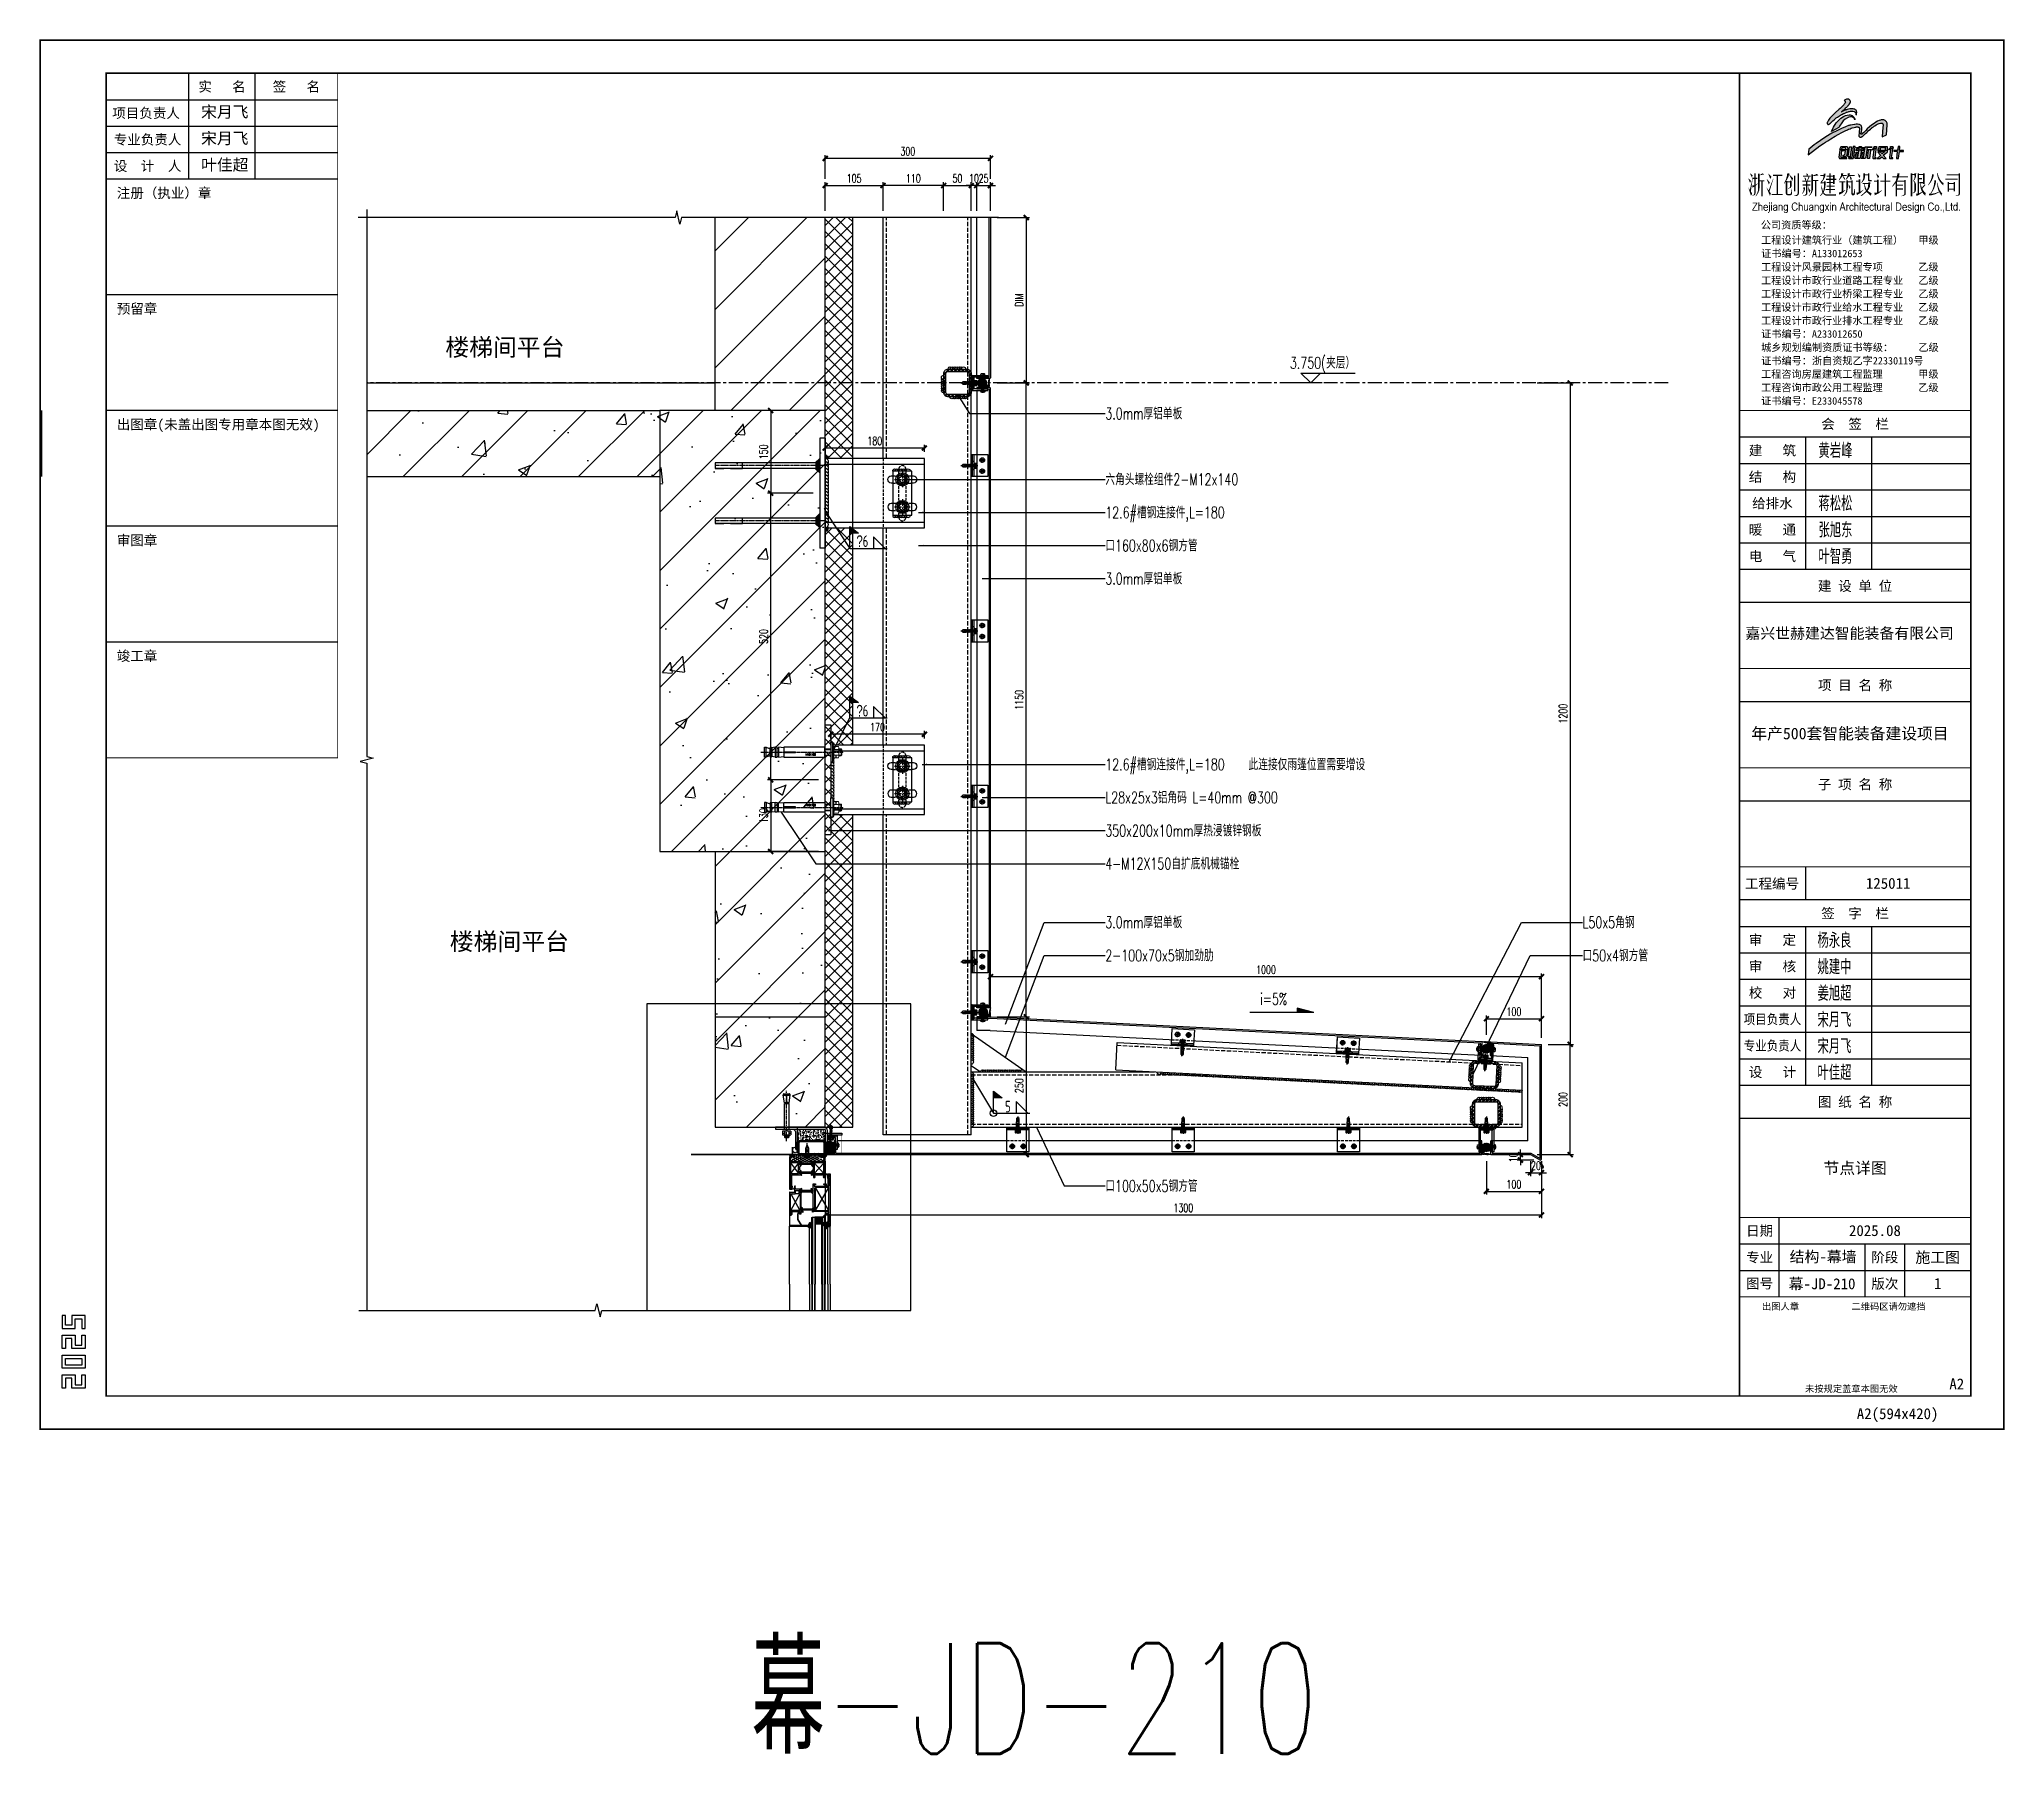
# Model space of a CAD drawing. Extents: x -160106 to 966792, y -663931 to 1550022.
# Drawn here: x -66263 to -62696, y -100191 to -97081 of the extents above; entities that cross this region are included whole.
import ezdxf
from ezdxf.enums import TextEntityAlignment as Align
from ezdxf.xclip import XClip

# ---------------------------------------------------------------- set-up
doc = ezdxf.new("R2010")
doc.units = 0
for name, pattern in [('CENTER', [2, 1.25, -0.25, 0.25, -0.25]), ('ZN-CENTER', [2, 1.25, -0.25, 0.25, -0.25]), ('ZN-DASH', [0.35, 0.25, -0.1])]:
    doc.linetypes.add(name, pattern=pattern)
for name, color, linetype in [('!ZN1-填充-8', 8, 'Continuous'), ('!ZN1-文字-7', 7, 'Continuous'), ('!ZN1-标注-173', 173, 'Continuous'), ('!ZN3-玻璃幕墙-4', 4, 'Continuous'), ('!ZN3-铝板幕墙-3', 3, 'Continuous'), ('!ZN4-焊缝-8', 8, 'Continuous'), ('!ZN4-辅助材料-1', 1, 'Continuous'), ('!ZN4-配件-11', 11, 'Continuous'), ('!ZN5-钢材投影-40', 40, 'Continuous'), ('!ZN5-钢材断面-2', 2, 'Continuous'), ('!ZN5-铝材投影-112', 112, 'Continuous'), ('!ZN5-铝材断面-6', 6, 'Continuous'), ('!ZN6-虚线-8', 8, 'ZN-DASH'), ('!ZN6-轴线-1', 1, 'ZN-CENTER'), ('0-cxFrame', 155, 'Continuous'), ('0-钢材投影', 40, 'Continuous'), ('00-识别图层', 40, 'Continuous'), ('112铝材投影', 112, 'Continuous'), ('11紧固件', 11, 'Continuous'), ('11配件', 11, 'Continuous'), ('1辅助材料', 1, 'Continuous'), ('2', 7, 'Continuous'), ('20剖面图$0$PUB_HATCH', 8, 'Continuous'), ('2钢材断面', 2, 'Continuous'), ('3符号', 173, 'Continuous'), ('40钢材投影', 40, 'Continuous'), ('4玻璃幕墙', 4, 'Continuous'), ('A-SFCE', 30, 'Continuous'), ('ALT_CEN-0-30', 1, 'CENTER'), ('AS-COLN', 6, 'Continuous'), ('AS-WALL', 40, 'Continuous'), ('DIM', 173, 'Continuous'), ('DOTE', 1, 'CENTER'), ('Fill', 8, 'Continuous'), ('PUB_TEXT', 7, 'Continuous'), ('qianming', 155, 'Continuous'), ('TEXT', 7, 'Continuous'), ('ZN4-胶缝-8', 8, 'Continuous'), ('五金配件', 11, 'Continuous'), ('型材截面颜色', 253, 'Continuous'), ('焊缝', 8, 'Continuous')]:
    doc.layers.add(name, color=color, linetype=linetype)
doc.layers.add('0-cxText', color=131, linetype='Continuous', lineweight=25)
doc.layers.add('welding', color=1, linetype='Continuous', lineweight=18)
doc.layers.add('@ZN-型材编号（非打印层）', color=8, linetype='Continuous', plot=False)
doc.styles.add('BZHZ', font='bzxw', dxfattribs={"width": 0.8, "bigfont": 'bzhz'})
doc.styles.add('cx_biaoti', font='')
doc.styles.add('cx_tuming', font='simhei.ttf')
doc.styles.add('cx_tuqian1', font='')
doc.styles.add('DHTEXT-1', font='ROMANS.shx', dxfattribs={"width": 0.7, "bigfont": 'CHINESE.shx'})
doc.styles.add('FS', font='simplex.shx', dxfattribs={"width": 0.7, "height": 5, "bigfont": 'TSSDCHN.SHX'})
doc.styles.add('HZ_TS_0.7', font='TSSDENG', dxfattribs={"width": 0.7, "bigfont": 'HZTXT'})
doc.styles.add('ZN-字体1', font='romans.shx', dxfattribs={"width": 0.7, "bigfont": 'chinese.shx'})
doc.styles.add('ZNTextStyle', font='ROMANS.shx', dxfattribs={"width": 0.7, "bigfont": 'CHINESE.shx'})
doc.styles.add('卓越符号', font='ROMANS.shx', dxfattribs={"width": 0.7, "bigfont": 'CHINESE.shx'})
doc.styles.add('图框', font='')
doc.styles.add('图框宋体', font='', dxfattribs={"width": 0.75})
doc.styles.add('黑体', font='simhei.ttf', dxfattribs={"height": 12})
doc.styles.get('cx_biaoti').set_extended_font_data('SimSun')
doc.styles.get('cx_tuqian1').set_extended_font_data('SimSun')
doc.styles.get('图框').set_extended_font_data('SimSun')
doc.styles.get('图框宋体').set_extended_font_data('SimSun')
doc.dimstyles.new('ZN6', dxfattribs={"dimscale": 6, "dimtxt": 2.5, "dimasz": 1.5, "dimexe": 1, "dimexo": 2, "dimgap": 0.9, "dimtad": 1, "dimdec": 0, "dimdsep": 46, "dimtxsty": 'DHTEXT-1', "dimblk": 'ARCHTICK', "dimcen": 2.5, "dimclrd": 173, "dimclre": 173, "dimclrt": 7, "dimazin": 2, "dimtfac": 1, "dimtdec": 1, "dimtix": 1, "dimtmove": 2, "dimatfit": 3, "dimfxl": 0, "dimtolj": 1, "dimtzin": 0, "dimarcsym": 0})
pattern_1 = [(180, (-1731.706, 294.7402), (-3e-16, -2.38125), []), (240, (-1731.706, 294.7402), (2.062223, -1.190625), []), (300, (-1731.706, 294.7402), (2.062223, 1.190625), [])]
pattern_2 = [(90, (-6.8, 32.95), (-1.5875, 0.79375), [0, -1.5875])]
pattern_3 = [(315, (-1216.3892, 2831.8666), (2.46957043, -0.6735192), [3.175, -0.635, 0, -0.635])]

msp = doc.modelspace()

# ---------------------------------------------------------------- texts
at = {"layer": '!ZN1-文字-7', "ltscale": 20, "style": 'ZNTextStyle', "width": 0.7}
msp.add_text('幕-JD-210', height=200.258, dxfattribs=at).set_placement((-64970.57, -100091.02, 0), align=Align.MIDDLE_LEFT)
at = {"layer": 'PUB_TEXT', "style": '图框'}
for p in [(-65525.98, -97655.15), (-65517.91, -98733.49)]:
    msp.add_text('楼梯间平台', height=31.722, dxfattribs=at).set_placement(p)
at = {"layer": 'TEXT', "ltscale": 60, "style": 'DHTEXT-1', "width": 0.7}
for s, p in [('3.0mm厚铝单板', (-64328.2, -97759.7)), ('六角头螺栓组件2-M12x140', (-64328.2, -97879.2)), ('12.6#槽钢连接件,L=180', (-64328.2, -97939.2)), ('口160x80x6钢方管', (-64328.2, -97999.2)), ('3.0mm厚铝单板', (-64328.2, -98059.2)), ('12.6#槽钢连接件,L=180', (-64328.2, -98396.36)), ('L28x25x3铝角码 L=40mm @300', (-64328.2, -98456.36)), ('350x200x10mm厚热浸镀锌钢板', (-64328.2, -98516.36)), ('4-M12X150自扩底机械锚栓', (-64328.2, -98576.36)), ('3.0mm厚铝单板', (-64328.2, -98682.9)), ('L50x5角钢', (-63462.05, -98682.9)), ('2-100x70x5钢加劲肋', (-64328.2, -98742.9)), ('口50x4钢方管', (-63462.05, -98742.9)), ('口100x50x5钢方管', (-64328.2, -99161.06))]:
    msp.add_text(s, height=21, dxfattribs=at).set_placement(p, align=Align.MIDDLE_LEFT)
at = {"layer": 'TEXT', "color": 1, "ltscale": 60, "style": 'DHTEXT-1', "width": 0.7}
msp.add_text('此连接仅雨篷位置需要增设', height=21, dxfattribs=at).set_placement((-64068.27, -98396.36), align=Align.MIDDLE_LEFT)

# ---------------------------------------------------------------- blocks, each defined once
blk = doc.blocks.new('*U1991')
at = {"color": 0, "linetype": 'ZN-CENTER', "ltscale": 3}
blk.add_line((24, 0), (-7.3, 0), dxfattribs=at)
at = {"ltscale": 10}
for p, q in [((-5.4, -3.5), (-5.4, 3.5)), ((-1, 4.6), (-4.9, 4.6)), ((-1, 2.3), (-4.9, 2.3)), ((-0.6, -5.1), (-0.6, 5.1)), ((-0.2, 5.5), (0, 4.8)), ((0, -4.8), (0, 4.8)), ((0, 2.1), (14.3, 2.1)), ((1.4, 2.7), (2.2, -2.7)), ((3.2, 2.7), (4, -2.7)), ((5, 2.7), (5.8, -2.7)), ((6.8, 2.7), (7.6, -2.7)), ((8.6, 2.7), (9.4, -2.7)), ((10.4, 2.7), (11.2, -2.7)), ((12.2, 2.7), (13, -2.7)), ((-1, -2.3), (-4.9, -2.3)), ((-1, -4.6), (-4.9, -4.6)), ((-0.2, -5.5), (0, -4.8)), ((14.3, -2.1), (0, -2.1))]:
    blk.add_line(p, q, dxfattribs=at)
for points in [[(1.8, -2.1), (1, 2.1), (1.4, 2.7), (1.8, 2.1), (2.6, -2.1), (2.2, -2.7)], [(3.6, -2.1), (2.8, 2.1), (3.2, 2.7), (3.6, 2.1), (4.4, -2.1), (4, -2.7)], [(5.4, -2.1), (4.6, 2.1), (5, 2.7), (5.4, 2.1), (6.2, -2.1), (5.8, -2.7)], [(7.2, -2.1), (6.4, 2.1), (6.8, 2.7), (7.2, 2.1), (8, -2.1), (7.6, -2.7)], [(9, -2.1), (8.2, 2.1), (8.6, 2.7), (9, 2.1), (9.8, -2.1), (9.4, -2.7)], [(10.8, -2.1), (10, 2.1), (10.4, 2.7), (10.8, 2.1), (11.6, -2.1), (11.2, -2.7)], [(12.6, -2.1), (11.8, 2.1), (12.2, 2.7), (12.6, 2.1), (13.4, -2.1), (13, -2.7)]]:
    blk.add_lwpolyline(points, close=True, dxfattribs=at)
for points in [[(14.3, -2.1, -0.414214), (14.4, -2.2), (14.4, -2.3), (20.2, -2.3), (22, -0.3), (22, 0.3), (20.2, 2.3), (14.4, 2.3), (14.4, 2.2, -0.414214), (14.3, 2.1)], [(16.5, -2.3), (16.4, -1.2), (15.8, -1.5, -0.530462), (15, -1.2), (14.8, 0.1, -0.651316), (15.5, 0.5), (16, 0.2), (16.8, 0.7), (22, -0.3, -0.201226), (20.2, 2.3)]]:
    blk.add_lwpolyline(points, format="xyb", dxfattribs=at)
for centre, radius, start, end in [((-3.9, 3.5), 1.58, 133.1736, 226.8264), ((0.1, 0), 5.58, 155.5673, 204.4327), ((0.1, 3.5), 1.58, 133.1736, 226.8264), ((4.1, 0), 5.58, 155.5673, 204.4327), ((7.5, -2.9), 11.3, 132.4922, 138.6064), ((-3.9, -3.5), 1.58, 133.1736, 226.8264), ((0.1, -3.5), 1.58, 133.1736, 226.8264), ((7.5, 2.9), 11.3, 221.3936, 227.5078)]:
    blk.add_arc(centre, radius, start, end, dxfattribs=at)
at = {"layer": 'Defpoints', "color": 0, "ltscale": 10, "style": 'DHTEXT-1', "width": 0.7}
blk.add_text('5.5', height=1, rotation=90, dxfattribs=at).set_placement((-2.5, -0.9), align=Align.CENTER)
blk = doc.blocks.new('*U2070')
at = {"color": 0, "linetype": 'CENTER', "ltscale": 3}
for p, q in [((4.9, 0), (-4.9, 0)), ((0, 4.9), (0, -4.9))]:
    blk.add_line(p, q, dxfattribs=at)
at = {"linetype": 'ByBlock', "ltscale": 10}
for radius in [4.2, 2, 1.23]:
    blk.add_circle((0, 0), radius, dxfattribs=at)
blk = doc.blocks.new('*U2372')
at = {"ltscale": 0.125}
blk.add_wipeout([(-20, -30), (20, -30), (20, -5), (-20, -5)], dxfattribs=at).dxf.layer = '!ZN6-虚线-8'
at = {"layer": '!ZN1-填充-8'}
h = blk.add_hatch(dxfattribs=at)
h.set_pattern_fill('NET3', color=256, scale=0.75, angle=180, style=0)
h.set_pattern_definition(pattern_1)
h.paths.add_polyline_path([(20, 0), (-20, 0), (-20, -2), (20, -2)])
at = {"layer": '!ZN5-铝材投影-112'}
blk.add_lwpolyline([(20, -2), (-20, -2), (-20, -30), (20, -30)], close=True, dxfattribs=at)
at = {"layer": '!ZN6-虚线-8', "color": 8, "linetype": 'ZN-DASH', "ltscale": 20}
blk.add_line((-20, -10), (20, -10), dxfattribs=at)
at = {"layer": '!ZN6-虚线-8', "linetype": 'ZN-DASH', "ltscale": 10}
for p, q in [((-7.5, -5), (-7.5, -2)), ((7.5, -5), (7.5, -2))]:
    blk.add_line(p, q, dxfattribs=at)
at = {"layer": '!ZN4-配件-11', "color": 1, "xscale": -1, "rotation": 270}
for name, p in [('*U1991', (0, -5)), ('*U2070', (-10, -20)), ('*U2070', (10, -20))]:
    blk.add_blockref(name, p, dxfattribs=at)
at = {"ltscale": 0.25}
blk.add_wipeout([(20, 0), (20, -2), (-20, -2), (-20, 0)], dxfattribs=at).dxf.layer = '!ZN4-辅助材料-1'
at = {"layer": '!ZN4-辅助材料-1'}
blk.add_lwpolyline([(20, 0), (-20, 0), (-20, -2), (20, -2)], close=True, dxfattribs=at)
at = {"layer": '!ZN5-铝材投影-112', "ltscale": 0.25}
blk.add_line((-20, -5), (20, -5), dxfattribs=at)
blk = doc.blocks.new('方管钢50x4')
at = {"layer": 'Fill'}
h = blk.add_hatch(dxfattribs=at)
h.set_pattern_fill('ANSI32', color=8, scale=0.5, style=0)
h.set_pattern_definition([(45, (-2819.7443, -883.732), (-3.367596, 3.367596), []), (45, (-2817.499, -883.732), (-3.367596, 3.367596), [])])
edge = h.paths.add_edge_path(flags=16)
edge.add_line((-17, 21), (17, 21))
edge.add_arc((17, 17), 4, 0, 90, ccw=False)
edge.add_line((21, 17), (21, -17))
edge.add_arc((17, -17), 4, 270, 360, ccw=False)
edge.add_line((17, -21), (-17, -21))
edge.add_arc((-17, -17), 4, 180, 270, ccw=False)
edge.add_line((-21, -17), (-21, 17))
edge.add_arc((-17, 17), 4, 90, 180, ccw=False)
edge = h.paths.add_edge_path()
edge.add_line((-17, 25), (17, 25))
edge.add_arc((17, 17), 8, 0, 90, ccw=False)
edge.add_line((25, 17), (25, -17))
edge.add_arc((17, -17), 8, 270, 360, ccw=False)
edge.add_line((17, -25), (-17, -25))
edge.add_arc((-17, -17), 8, 180, 270, ccw=False)
edge.add_line((-25, -17), (-25, 17))
edge.add_arc((-17, 17), 8, 90, 180, ccw=False)
for points in [[(-17, 25), (17, 25, -0.414214), (25, 17), (25, -17, -0.414214), (17, -25), (-17, -25, -0.414214), (-25, -17), (-25, 17, -0.414214)], [(-17, 21), (17, 21, -0.414214), (21, 17), (21, -17, -0.414214), (17, -21), (-17, -21, -0.414214), (-21, -17), (-21, 17, -0.414214)]]:
    blk.add_lwpolyline(points, format="xyb", close=True)
at = {"layer": '@ZN-型材编号（非打印层）', "style": 'DHTEXT-1', "width": 0.7}
blk.add_text('50x4', height=2, dxfattribs=at).set_placement((-0.5, -23), align=Align.MIDDLE_CENTER)
blk = doc.blocks.new('*U2371')
at = {"layer": '!ZN5-钢材断面-2'}
blk.add_blockref('方管钢50x4', (0, 0), dxfattribs=at)
blk = doc.blocks.new('*U1793')
at = {"layer": '!ZN4-辅助材料-1'}
for p, q in [((-6.1, 1.2), (8.6, 0)), ((-6.1, 0.5), (-6.1, 1.2)), ((-6.1, 1.2), (8.9, 1.2)), ((8.9, 1.2), (-5.7, 0)), ((8.4, 0), (-5.6, 0)), ((8.9, 1.2), (8.9, 0.5))]:
    blk.add_line(p, q, dxfattribs=at)
for centre, start, end in [((-5.6, 0.5), 180, 270), ((8.4, 0.5), 270, 0)]:
    blk.add_arc(centre, 0.5, start, end, dxfattribs=at)
blk = doc.blocks.new('65-胶缝001')
at = {"layer": 'ZN4-胶缝-8', "ltscale": 20}
h = blk.add_hatch(dxfattribs=at)
h.set_pattern_fill('HONEY', color=8, scale=0.5, angle=90)
h.set_pattern_definition([(90, (-3416.5714, -4583.4191), (-0.6874075, 1.190625), [0.79375, -1.5875]), (210, (-3416.5714, -4583.4191), (-0.68740775, -1.19062486), [0.79375, -1.5875]), (150, (-3416.5714, -4583.4191), (-1.37481525, 1.4e-07), [-1.5875, 0.79375])])
edge = h.paths.add_edge_path()
edge.add_ellipse((-2.5, 4), major_axis=(0, 4.1), ratio=0.612082, start_angle=0, end_angle=360)
h = blk.add_hatch(dxfattribs=at)
h.set_pattern_fill('ANSI36', color=8, scale=0.5)
h.set_pattern_definition([(45, (-4591.1002, 3418.0669), (0.42094951, 1.54348152), [1.984375, -0.396875, 0, -0.396875])])
edge = h.paths.add_edge_path()
edge.add_ellipse((-2.5, 4.5), major_axis=(-0.15, 4.6), ratio=0.602003, start_angle=135.6512, end_angle=241.3698, ccw=False)
edge.add_line((-5, 3.4), (-5, -6.8))
edge.add_line((-5, -6.8), (-4.8, -6.6))
edge.add_arc((2, -10.7), 7.96, 104.7358, 149.4093, ccw=False)
edge.add_line((0, -3), (0, 2.4))
at = {"layer": 'ZN4-胶缝-8', "color": 1, "ltscale": 20}
blk.add_arc((1.5, -9.5), 6.7, 100.0163, 166.5316, dxfattribs=at)
blk.add_ellipse((-2.5, 4), major_axis=(0, 4.1), ratio=0.612385, start_param=-1.570796, end_param=4.712389, dxfattribs=at)
blk = doc.blocks.new('65胶缝002')
at = {"layer": 'ZN4-胶缝-8', "ltscale": 20}
h = blk.add_hatch(dxfattribs=at)
h.set_pattern_fill('ANSI36', color=8, scale=0.5)
h.set_pattern_definition([(45, (179.24, 6931.8355), (0.42094951, 1.54348152), [1.984375, -0.396875, 0, -0.396875])])
edge = h.paths.add_edge_path()
edge.add_ellipse((-2.5, -4.2), major_axis=(0, 2.55), ratio=0.981746, start_angle=-61.3092, end_angle=61.5061)
edge.add_arc((-5, -3.2), 0.375, 34.8785, 90)
edge.add_line((-5, -2.8), (-5, 0))
edge.add_arc((-2.5, 7.8), 8.18, 252.2032, 287.7968)
edge.add_line((0, 0), (0, -2.8))
edge.add_arc((0, -3.2), 0.375, 90, 143.6772)
h = blk.add_hatch(dxfattribs=at)
h.set_pattern_fill('HONEY', color=8, scale=0.5, angle=90)
h.set_pattern_definition([(90, (179.24, 6931.8355), (-0.6874075, 1.190625), [0.79375, -1.5875]), (210, (179.24, 6931.8355), (-0.687407746, -1.19062486), [0.79375, -1.5875]), (150, (179.24, 6931.8355), (-1.374815246, 1.4e-07), [-1.5875, 0.79375])])
edge = h.paths.add_edge_path()
edge.add_ellipse((-2.5, -4.2), major_axis=(0, 2.55), ratio=0.981746, start_angle=0, end_angle=360, ccw=False)
at = {"layer": '!ZN4-辅助材料-1', "color": 1, "ltscale": 30}
blk.add_arc((-2.5, 7.8), 8.18, 252.2032, 287.7968, dxfattribs=at)
at = {"layer": '!ZN4-辅助材料-1', "color": 1, "ltscale": 30, "extrusion": (0, 0, -1)}
blk.add_ellipse((-2.5, -4.2), major_axis=(0, 2.55), ratio=0.981746, dxfattribs=at)
blk = doc.blocks.new('门窗滑扣定位螺钉M5')
at = {"layer": '!ZN4-配件-11'}
for p, q in [((-2.5, -4), (-2.5, -15.1)), ((-2.5, -15.1), (0, -22)), ((2.5, -15.1), (0, -22)), ((2.5, -4), (2.5, -15.1))]:
    blk.add_line(p, q, dxfattribs=at)
for points in [[(-4.7, -1), (4.7, -1), (4.7, 0), (-4.7, 0)], [(-3, -4), (3, -4), (3, -1), (-3, -1)]]:
    blk.add_lwpolyline(points, close=True, dxfattribs=at)
at = {"layer": '!ZN6-虚线-8', "color": 8, "linetype": 'ZN-DASH', "ltscale": 10}
for p, q in [((-2.1, -4), (-2.1, -15.1)), ((-2.1, -15.1), (0, -20.9)), ((2.1, -15.1), (0, -20.9)), ((2.1, -4), (2.1, -15.1))]:
    blk.add_line(p, q, dxfattribs=at)
at = {"layer": '!ZN6-轴线-1', "color": 1, "linetype": 'ZN-CENTER', "ltscale": 5}
blk.add_line((0, 1.7), (0, -25.3), dxfattribs=at)
blk = doc.blocks.new('16胶缝')
at = {"layer": '!ZN1-填充-8', "ltscale": 0.1}
h = blk.add_hatch(dxfattribs=at)
h.set_pattern_fill('HONEY', color=256, scale=10, style=0)
h.set_pattern_definition([(5e-15, (-19679.56, -11324.3713), (1.875, 1.08253175), [1.25, -2.5]), (120, (-19679.56, -11324.3713), (-1.874999996, 1.082531757), [1.25, -2.5]), (60, (-19679.56, -11324.3713), (4e-09, 2.165063507), [-2.5, 1.25])])
edge = h.paths.add_edge_path()
edge.add_ellipse((8, 13.4), major_axis=(0, -8.15), ratio=0.981746, start_angle=0, end_angle=360)
h = blk.add_hatch(dxfattribs=at)
h.set_pattern_fill('ANSI36', color=256, scale=10, style=0)
h.set_pattern_definition([(45, (-19679.5754, -11324.3713), (0.66291261, 2.43067956), [3.125, -0.625, 0, -0.625])])
edge = h.paths.add_edge_path()
edge.add_ellipse((8, 13.4), major_axis=(0.87, 8.1), ratio=0.981332, start_angle=124.6263, end_angle=247.3977, ccw=False)
edge.add_arc((0, 10.2), 1.2, 269.9716, 324.4867, ccw=False)
edge.add_line((0, 9), (0, 0))
edge.add_arc((8, -24.9), 26.2, 432.2032, 467.7968, ccw=False)
edge.add_line((16, 0), (16, 9))
edge.add_arc((16, 10.2), 1.23, 216.5906, 269.6986, ccw=False)
at = {"layer": '!ZN4-辅助材料-1', "color": 1, "ltscale": 0.1}
blk.add_arc((8, -24.9), 26.2, 72.2032, 107.7968, dxfattribs=at)
blk.add_ellipse((8, 13.4), major_axis=(0, -8.15), ratio=0.981746, dxfattribs=at)
blk.add_point((8, 0), dxfattribs=at)
blk = doc.blocks.new('胶缝断面')
at = {"color": 7, "ltscale": 0.1, "extrusion": (0, 0, -1), "zscale": -1, "rotation": 180}
blk.add_blockref('16胶缝', (8, 0), dxfattribs=at)
blk = doc.blocks.new('胶缝')
at = {"layer": '!ZN4-辅助材料-1', "rotation": 180}
blk.add_blockref('胶缝断面', (0, 0), dxfattribs=at)
blk = doc.blocks.new('*U3564')
at = {"color": 0, "linetype": 'ZN-CENTER', "ltscale": 3}
blk.add_line((-6.5, 0), (23.8, 0), dxfattribs=at)
at = {"linetype": 'ByBlock', "ltscale": 10}
for p, q in [((-4.4, -3.5), (-4.4, 3.5)), ((-1, 4.6), (-3.9, 4.6)), ((-1, 2.3), (-3.9, 2.3)), ((-0.6, -5), (-0.6, 5)), ((-0.2, 5.2), (0, 4.6)), ((0, -4.6), (0, 4.6)), ((0, 1.8), (15.4, 1.8)), ((1, 2.4), (1.7, -2.4)), ((2.6, 2.4), (3.3, -2.4)), ((4.2, 2.4), (4.9, -2.4)), ((5.8, 2.4), (6.5, -2.4)), ((7.4, 2.4), (8.1, -2.4)), ((9, 2.4), (9.7, -2.4)), ((10.6, 2.4), (11.3, -2.4)), ((12.2, 2.4), (12.9, -2.4)), ((13.8, 2.4), (14.5, -2.4)), ((-1, -2.3), (-3.9, -2.3)), ((-1, -4.6), (-3.9, -4.6)), ((-0.2, -5.2), (0, -4.6)), ((15.4, -1.8), (0, -1.8))]:
    blk.add_line(p, q, dxfattribs=at)
for points in [[(1.3, -1.8), (0.6, 1.8), (1, 2.4), (1.3, 1.8), (2, -1.8), (1.7, -2.4)], [(2.9, -1.8), (2.2, 1.8), (2.6, 2.4), (2.9, 1.8), (3.6, -1.8), (3.3, -2.4)], [(4.5, -1.8), (3.8, 1.8), (4.2, 2.4), (4.5, 1.8), (5.2, -1.8), (4.9, -2.4)], [(6.1, -1.8), (5.4, 1.8), (5.8, 2.4), (6.1, 1.8), (6.8, -1.8), (6.5, -2.4)], [(7.7, -1.8), (7, 1.8), (7.4, 2.4), (7.7, 1.8), (8.4, -1.8), (8.1, -2.4)], [(9.3, -1.8), (8.6, 1.8), (9, 2.4), (9.3, 1.8), (10, -1.8), (9.7, -2.4)], [(10.9, -1.8), (10.2, 1.8), (10.6, 2.4), (10.9, 1.8), (11.6, -1.8), (11.3, -2.4)], [(12.5, -1.8), (11.8, 1.8), (12.2, 2.4), (12.5, 1.8), (13.2, -1.8), (12.9, -2.4)], [(14.1, -1.8), (13.4, 1.8), (13.8, 2.4), (14.1, 1.8), (14.8, -1.8), (14.5, -2.4)]]:
    blk.add_lwpolyline(points, close=True, dxfattribs=at)
for points in [[(15.4, -1.8, -0.414214), (15.5, -1.9), (15.5, -2), (20.4, -2), (22, -0.2), (22, 0.2), (20.4, 2), (15.5, 2), (15.5, 1.9, -0.396102), (15.4, 1.8)], [(17.3, -2), (17.2, -1), (16.7, -1.3, -0.530462), (16, -1), (15.8, 0.1, -0.651316), (16.4, 0.5), (16.8, 0.2), (17.5, 0.6), (22, -0.2, -0.201226), (20.4, 2)]]:
    blk.add_lwpolyline(points, format="xyb", dxfattribs=at)
for centre, radius, start, end in [((-2.9, 3.5), 1.58, 133.1736, 226.8264), ((1.1, 0), 5.58, 155.5673, 204.4327), ((0.1, 3.5), 1.58, 133.1736, 226.8264), ((4.1, 0), 5.58, 155.5673, 204.4327), ((4.4, -1.9), 8.46, 122.3587, 129.431), ((-2.9, -3.5), 1.58, 133.1736, 226.8264), ((0.1, -3.5), 1.58, 133.1736, 226.8264), ((4.4, 1.9), 8.46, 230.5688, 237.6411)]:
    blk.add_arc(centre, radius, start, end, dxfattribs=at)
at = {"layer": 'Defpoints', "color": 0, "linetype": 'ByBlock', "ltscale": 10, "style": 'DHTEXT-1', "width": 0.7}
blk.add_text('4.8', height=1, rotation=90, dxfattribs=at).set_placement((-2.2, -0.9), align=Align.CENTER)
blk = doc.blocks.new('*U3563')
at = {"color": 0, "linetype": 'CENTER', "ltscale": 3}
blk.add_line((10, 0), (-2.5, 0), dxfattribs=at)
at = {"linetype": 'ByBlock', "lineweight": -2, "ltscale": 10}
for p, q in [((-1.2, -3), (-1.2, 3)), ((0, 4.2), (0, -4.2)), ((5.5, 2), (0, 2)), ((5.5, 2.5), (5.5, -2.5)), ((5.5, -2), (0, -2))]:
    blk.add_line(p, q, dxfattribs=at)
for centre, radius, start, end in [((4.4, 0), 5.96, 160.395, 199.605), ((0, 3), 1.2, 90, 180), ((7, 2.5), 1.5, 348.448, 180), ((16.2, 0), 8, 164.3308, 195.6692), ((6.2, 0), 2.67, 323.2266, 36.7843), ((0, -3), 1.2, 180, 270), ((7, -2.5), 1.5, 180, 11.552)]:
    blk.add_arc(centre, radius, start, end, dxfattribs=at)
at = {"layer": 'Defpoints', "color": 0, "ltscale": 10, "style": 'DHTEXT-1', "width": 0.7}
blk.add_text('D4', height=1, rotation=90, dxfattribs=at).set_placement((7.4, -1.8), align=Align.CENTER)
blk = doc.blocks.new('铝板与窗收口做法F231116')
at = {"layer": '!ZN1-填充-8'}
h = blk.add_hatch(dxfattribs=at)
h.set_pattern_fill('NET3', color=256, scale=0.4, angle=90, style=0)
h.set_pattern_definition([(90, (38060.458, -22733.9987), (-1.27, 8e-17), []), (150, (38060.458, -22733.9987), (-0.635, -1.099852263), []), (210, (38060.458, -22733.9987), (0.635, -1.099852263), [])])
h.paths.add_polyline_path([(4, -16), (4, -15), (21.5, -15), (21.5, -16)])
at = {"layer": '!ZN1-填充-8', "ltscale": 0.1}
h = blk.add_hatch(dxfattribs=at)
h.set_pattern_fill('ANSI36', color=256, style=0)
h.set_pattern_definition([(45, (-13648.3648, -134.7309), (0.84189901, 3.08696304), [3.96875, -0.79375, 0, -0.79375])])
edge = h.paths.add_edge_path()
edge.add_line((-0.2, -47.2), (0, -47))
edge.add_arc((8, -71.9), 26.2, 72.2032, 107.7968, ccw=False)
edge.add_line((16, -47), (16, -48))
edge.add_arc((18, -48), 2, 180, 270.0002)
edge.add_line((18, -50), (-4, -50))
edge.add_arc((-4, -46), 4, 270.0003, 342.1349)
at = {"layer": '!ZN3-铝板幕墙-3', "ltscale": 40}
blk.add_lwpolyline([(18.5, -25), (16, -25), (16, -48, 0.414214), (18, -50), (50, -50)], format="xyb", dxfattribs=at)
for points in [[(18.5, -25), (18.5, -47.5), (50, -47.5)], [(50, -25), (21.5, -25)]]:
    blk.add_lwpolyline(points, dxfattribs=at)
at = {"layer": '!ZN4-焊缝-8', "color": 8, "ltscale": 20}
blk.add_lwpolyline([(0, -39, 1), (0, -33, -0.267949), (2.6, -34.5, 0.57735), (0, -30, -0.267949), (2.6, -31.5, 0.57735), (0, -27)], format="xyb", dxfattribs=at)
at = {"layer": '!ZN4-辅助材料-1', "ltscale": 20}
blk.add_line((-4, -50), (18, -50), dxfattribs=at)
at = {"layer": '!ZN4-辅助材料-1', "linetype": 'ZN-DASH', "ltscale": 10, "const_width": 0.5}
blk.add_lwpolyline([(0.3, 50), (0.3, -0.2, -0.310029), (4.2, -6), (4.2, -11), (30, -11), (30, -47.5)], format="xyb", dxfattribs=at)
at = {"layer": '!ZN4-辅助材料-1', "ltscale": 5}
blk.add_lwpolyline([(4, -16), (4, -15), (21.5, -15), (21.5, -16)], close=True, dxfattribs=at)
at = {"layer": '!ZN5-钢材投影-40'}
blk.add_lwpolyline([(30, -15), (4, -15), (4, -41), (0, -41), (0, -14, -0.414214), (3, -11), (30, -11)], format="xyb", close=True, dxfattribs=at)
at = {"layer": '!ZN5-铝材投影-112'}
blk.add_lwpolyline([(4, -16), (21.5, -16), (21.5, -41), (18.5, -41), (18.5, -19), (4, -19)], close=True, dxfattribs=at)
at = {"layer": '!ZN4-配件-11', "color": 1, "extrusion": (0, 0, -1), "zscale": -1, "rotation": 90}
blk.add_blockref('*U3564', (-10.5, -19), dxfattribs=at)
at = {"layer": '!ZN4-配件-11', "color": 1}
blk.add_blockref('*U3563', (16, -33), dxfattribs=at)
at = {"ltscale": 10, "extrusion": (0, 0, -1), "zscale": -1}
blk.add_blockref('胶缝', (-8, -47), dxfattribs=at)
blk = doc.blocks.new('XFGRJ009')
at = {"layer": '!ZN1-填充-8'}
h = blk.add_hatch(dxfattribs=at)
h.set_pattern_fill('AR-HBONE', color=256, scale=0.01, angle=360, style=0)
h.set_pattern_definition([(315, (2699.3083, -1021.9452), (2e-15, -1.43684098), [3.048, -1.016]), (225, (2700.0267, -1022.6636), (2e-15, -1.43684098), [3.048, -1.016])])
h.paths.add_polyline_path([(3, 0.9, -0.131652), (2.4, 1.1), (0.7, 2.1), (0.4, 2.1, 0.414214), (0, 1.7), (0, -1.7, 0.414214), (0.4, -2.1), (0.7, -2.1), (2.4, -1.1, -0.131652), (3, -1), (21, -1, -0.131652), (21.6, -1.1), (23.3, -2.1), (23.6, -2.1, 0.414214), (24, -1.7), (24, 1.7, 0.414214), (23.6, 2.1), (23.3, 2.1), (21.6, 1.1, -0.131652), (21, 0.9)])
at = {"layer": '!ZN4-辅助材料-1'}
blk.add_lwpolyline([(2.4, 1.1, 0.131652), (3, 0.9), (21, 0.9, 0.131652), (21.6, 1.1), (23.3, 2.1), (23.6, 2.1, -0.414214), (24, 1.7), (24, -1.7, -0.414214), (23.6, -2.1), (23.3, -2.1), (21.6, -1.1, 0.131652), (21, -1), (3, -1, 0.131652), (2.4, -1.1), (0.7, -2.1), (0.4, -2.1, -0.414214), (0, -1.7), (0, 1.7, -0.414214), (0.4, 2.1), (0.7, 2.1)], format="xyb", close=True, dxfattribs=at)
blk = doc.blocks.new('XFGRJ018')
at = {"layer": '!ZN1-填充-8'}
h = blk.add_hatch(dxfattribs=at)
h.set_pattern_fill('AR-HBONE', color=256, scale=0.01, angle=360, style=0)
h.set_pattern_definition([(315, (2662.7419, -1020.7694), (2e-15, -1.43684098), [3.048, -1.016]), (225, (2663.4603, -1021.4878), (2e-15, -1.43684098), [3.048, -1.016])])
h.paths.add_polyline_path([(21.6, 1.1, -0.131652), (21.3, 1), (21.2, 1, -0.258618), (20.3, 1.5), (18.8, 3.9), (12, 3.9), (5.2, 3.9), (3.7, 1.5, -0.258618), (2.8, 1), (2.7, 1, -0.131652), (2.4, 1.1), (0.7, 2.1, 0.131652), (0.6, 2.1), (0.4, 2.1, 0.414214), (0, 1.7), (0, -1.7, 0.414214), (0.4, -2.1), (0.6, -2.1, 0.131652), (0.7, -2.1), (2.4, -1.1, -0.131652), (2.7, -1), (4.2, -1, 0.258618), (5, -0.5), (6.2, 1.4, -0.258618), (7.1, 1.9), (12, 1.9), (16.9, 1.9, -0.258618), (17.8, 1.4), (19, -0.5, 0.258618), (19.8, -1), (21.3, -1, -0.131652), (21.6, -1.1), (23.3, -2.1, 0.131652), (23.4, -2.1), (23.6, -2.1, 0.414214), (24, -1.7), (24, 1.7, 0.414214), (23.6, 2.1), (23.4, 2.1, 0.131652), (23.3, 2.1)])
at = {"layer": '!ZN4-辅助材料-1'}
blk.add_lwpolyline([(23.3, -2.1), (21.6, -1.1, 0.131652), (21.3, -1), (19.8, -1, -0.258618), (19, -0.5), (17.8, 1.4, 0.258618), (16.9, 1.9), (12, 1.9), (7.1, 1.9, 0.258618), (6.2, 1.4), (5, -0.5, -0.258618), (4.2, -1), (2.7, -1, 0.131652), (2.4, -1.1), (0.7, -2.1, -0.131652), (0.6, -2.1), (0.4, -2.1, -0.414214), (0, -1.7), (0, 1.7, -0.414214), (0.4, 2.1), (0.6, 2.1, -0.131652), (0.7, 2.1), (2.4, 1.1, 0.131652), (2.7, 1), (2.8, 1, 0.258618), (3.7, 1.5), (5.2, 3.9), (12, 3.9), (18.8, 3.9), (20.3, 1.5, 0.258618), (21.2, 1), (21.3, 1, 0.131652), (21.6, 1.1), (23.3, 2.1, -0.131652), (23.4, 2.1), (23.6, 2.1, -0.414214), (24, 1.7), (24, -1.7, -0.414214), (23.6, -2.1), (23.4, -2.1, -0.131652)], format="xyb", close=True, dxfattribs=at)
blk = doc.blocks.new('CX14845X')
at = {"layer": '型材截面颜色', "ltscale": 15}
h = blk.add_hatch(color=256, dxfattribs=at)
h.dxf.hatch_style = 1
edge = h.paths.add_edge_path(flags=16)
edge.add_line((-60.1, -4.8), (-45.8, -4.8))
edge.add_arc((-45.8, -4.3), 0.5, 270, 360)
edge.add_line((-45.3, -4.3), (-45.3, 4.3))
edge.add_arc((-45.8, 4.3), 0.5, 360, 450)
edge.add_line((-45.8, 4.8), (-48.3, 4.8))
edge.add_arc((-48.3, 5.3), 0.5, 230, 270, ccw=False)
edge.add_line((-48.6, 4.9), (-49.3, 5.5))
edge.add_arc((-49.6, 5.2), 0.5, 50, 153.2926)
edge.add_arc((-53.3, 7), 3.6, 316.6015, 333.2926, ccw=False)
edge.add_arc((-51.3, 5.1), 0.8, 210, 316.6015, ccw=False)
edge.add_line((-52, 4.7), (-52, 4.7))
edge.add_arc((-51.1, 5.2), 1, 140.9248, 210, ccw=False)
edge.add_arc((-53.3, 7), 1.8, 320.9248, 579.0752)
edge.add_arc((-55.5, 5.2), 1, -30, 39.0752, ccw=False)
edge.add_line((-54.6, 4.7), (-54.6, 4.7))
edge.add_arc((-55.3, 5.1), 0.8, 223.3985, 330, ccw=False)
edge.add_arc((-53.3, 7), 3.6, 157.49, 223.3985, ccw=False)
edge.add_arc((-57.1, 8.6), 0.5, 337.49, 470.3)
edge.add_line((-57.3, 9), (-60.3, 7.9))
edge.add_arc((-60.1, 7.5), 0.5, 110.3, 180)
edge.add_line((-60.6, 7.5), (-60.6, -4.3))
edge.add_arc((-60.1, -4.3), 0.5, 180, 270)
edge = h.paths.add_edge_path()
edge.add_line((-44.3, -10.7), (-41.9, -10.7))
edge.add_arc((-41.9, -11), 0.3, 10.5211, 90, ccw=False)
edge.add_arc((-41.3, -10.9), 0.3, 190.5211, 250)
edge.add_line((-41.4, -11.2), (-40, -11.7))
edge.add_arc((-39.9, -11.4), 0.3, 250, 365)
edge.add_line((-39.6, -11.4), (-39.8, -9.1))
edge.add_arc((-40.3, -9.1), 0.5, 5, 45)
edge.add_line((-39.9, -8.8), (-40.3, -8.5))
edge.add_arc((-40.4, -8.6), 0.2, 45, 188.0466)
edge.add_arc((-40.8, -8.7), 0.2, -75, 8.0466, ccw=False)
edge.add_line((-40.7, -8.8), (-42.7, -9.4))
edge.add_arc((-42.9, -8.9), 0.5, 270, 285, ccw=False)
edge.add_line((-42.9, -9.4), (-43, -9.4))
edge.add_arc((-43, -9.1), 0.3, 138.5904, 270, ccw=False)
edge.add_arc((-43.6, -8.6), 0.5, 318.5904, 360)
edge.add_line((-43.1, -8.6), (-43.1, -4.8))
edge.add_arc((-42.8, -4.8), 0.3, 90, 180, ccw=False)
edge.add_line((-42.8, -4.5), (-42.6, -4.5))
edge.add_arc((-42.6, -5), 0.5, 58.6882, 90, ccw=False)
edge.add_line((-42.4, -4.6), (-40.9, -5.5))
edge.add_arc((-40.8, -5.3), 0.2, 238.6882, 360)
edge.add_line((-40.6, -5.3), (-40.6, -4.8))
edge.add_arc((-42.8, -4.8), 2.2, 360, 418.6882)
edge.add_line((-41.7, -2.9), (-42.7, -2.3))
edge.add_arc((-42.4, -1.9), 0.5, 180, 238.6882, ccw=False)
edge.add_line((-42.9, -1.9), (-42.9, -1.8))
edge.add_arc((-42.4, -1.8), 0.5, 121.3118, 180, ccw=False)
edge.add_line((-42.7, -1.4), (-41.7, -0.8))
edge.add_arc((-42.8, 1.1), 2.2, 301.3118, 360)
edge.add_line((-40.6, 1.1), (-40.6, 1.6))
edge.add_arc((-40.8, 1.6), 0.2, 0, 121.3118)
edge.add_line((-40.9, 1.8), (-42.4, 0.9))
edge.add_arc((-42.6, 1.3), 0.5, 270, 301.3118, ccw=False)
edge.add_line((-42.6, 0.8), (-42.8, 0.8))
edge.add_arc((-42.8, 1.1), 0.3, 180, 270, ccw=False)
edge.add_line((-43.1, 1.1), (-43.1, 4.9))
edge.add_arc((-43.6, 4.9), 0.5, 360, 401.4096)
edge.add_arc((-43, 5.4), 0.3, 90, 221.4096, ccw=False)
edge.add_line((-43, 5.7), (-42.9, 5.7))
edge.add_arc((-42.9, 5.2), 0.5, 75, 90, ccw=False)
edge.add_line((-42.7, 5.7), (-40.7, 5.1))
edge.add_arc((-40.8, 5), 0.2, -8.0466, 75, ccw=False)
edge.add_arc((-40.4, 4.9), 0.2, 171.9534, 315)
edge.add_line((-40.3, 4.8), (-39.9, 5.1))
edge.add_arc((-40.3, 5.4), 0.5, 315, 355)
edge.add_line((-39.8, 5.4), (-39.6, 7.7))
edge.add_arc((-39.9, 7.7), 0.3, 355, 470)
edge.add_line((-40, 8), (-41.4, 7.5))
edge.add_arc((-41.3, 7.2), 0.3, 110, 169.4789)
edge.add_arc((-41.9, 7.3), 0.3, 270, 349.4789, ccw=False)
edge.add_line((-41.9, 7), (-43.2, 7))
edge.add_arc((-43.2, 7.3), 0.3, 225, 270, ccw=False)
edge.add_line((-43.4, 7.1), (-43.5, 7.2))
edge.add_arc((-43.7, 7), 0.3, 45, 90)
edge.add_line((-43.7, 7.3), (-46, 7.3))
edge.add_arc((-46, 7), 0.3, 90, 135)
edge.add_line((-46.2, 7.2), (-46.3, 7.1))
edge.add_arc((-46.5, 7.3), 0.3, 270, 315, ccw=False)
edge.add_line((-46.5, 7), (-47.3, 7))
edge.add_arc((-47.3, 8), 1, 230, 270, ccw=False)
edge.add_line((-47.9, 7.2), (-52.1, 10.8))
edge.add_arc((-52.8, 10), 1, 50, 90)
edge.add_line((-52.8, 11), (-58.2, 11))
edge.add_arc((-58.2, 10.7), 0.3, 90, 110.3)
edge.add_line((-58.4, 11), (-62.1, 9.6))
edge.add_arc((-61.8, 8.6), 1, 110.3, 180)
edge.add_line((-62.8, 8.6), (-62.8, -10.4))
edge.add_arc((-62.5, -10.4), 0.3, 180, 270)
edge.add_line((-62.5, -10.7), (-59.3, -10.7))
edge.add_arc((-59.3, -10.2), 0.5, 270, 360)
edge.add_line((-58.8, -10.2), (-58.8, -10.2))
edge.add_arc((-59.3, -10.2), 0.5, 360, 445)
edge.add_line((-59.3, -9.7), (-60.3, -9.6))
edge.add_arc((-60.3, -9.3), 0.3, 180, 265, ccw=False)
edge.add_line((-60.6, -9.3), (-60.6, -7.3))
edge.add_arc((-60.3, -7.3), 0.3, 90, 180, ccw=False)
edge.add_line((-60.3, -7), (-46.3, -7))
edge.add_arc((-46.3, -8), 1, 0, 90, ccw=False)
edge.add_line((-45.3, -8), (-45.3, -9.7))
edge.add_arc((-44.3, -9.7), 1, 180, 270)
h = blk.add_hatch(color=256, dxfattribs=at)
h.dxf.hatch_style = 1
edge = h.paths.add_edge_path(flags=16)
edge.add_arc((-8.8, -3), 3.6, 136.6015, 198.486)
edge.add_arc((-12.7, -4.3), 0.5, -90, 18.486, ccw=False)
edge.add_line((-12.7, -4.8), (-16.6, -4.8))
edge.add_arc((-16.6, -4.5), 0.3, 180, 270, ccw=False)
edge.add_line((-16.9, -4.5), (-16.9, 4.5))
edge.add_arc((-16.6, 4.5), 0.3, 90, 180, ccw=False)
edge.add_line((-16.6, 4.8), (-0.3, 4.8))
edge.add_arc((-0.3, 4.5), 0.3, 0, 90, ccw=False)
edge.add_line((0, 4.5), (0, -4.5))
edge.add_arc((-0.3, -4.5), 0.3, -90, 0, ccw=False)
edge.add_line((-0.3, -4.8), (-4.9, -4.8))
edge.add_arc((-4.9, -4.3), 0.5, 161.514, 270, ccw=False)
edge.add_arc((-8.8, -3), 3.6, 341.514, 403.3985)
edge.add_arc((-6.8, -1.1), 0.8, 43.3985, 150)
edge.add_line((-7.5, -0.7), (-7.5, -0.7))
edge.add_arc((-6.6, -1.2), 1, 150, 219.0752)
edge.add_arc((-8.8, -3), 1.8, -219.0752, 39.0752, ccw=False)
edge.add_arc((-11, -1.2), 1, 320.9248, 390)
edge.add_line((-10.1, -0.7), (-10.1, -0.7))
edge.add_arc((-10.8, -1.1), 0.8, 30, 136.6015)
edge = h.paths.add_edge_path()
edge.add_line((-19.1, -8.6), (-19.1, -4.8))
edge.add_arc((-19.4, -4.8), 0.3, 0, 90)
edge.add_line((-19.4, -4.5), (-19.6, -4.5))
edge.add_arc((-19.6, -5), 0.5, 90, 121.3118)
edge.add_line((-19.8, -4.6), (-21.3, -5.5))
edge.add_arc((-21.4, -5.3), 0.2, 180, 301.3118, ccw=False)
edge.add_line((-21.6, -5.3), (-21.6, -4.8))
edge.add_arc((-19.4, -4.8), 2.2, 121.3118, 180, ccw=False)
edge.add_line((-20.5, -2.9), (-19.5, -2.3))
edge.add_arc((-19.8, -1.9), 0.5, 301.3118, 360)
edge.add_line((-19.3, -1.9), (-19.3, -1.8))
edge.add_arc((-19.8, -1.8), 0.5, 360, 418.6882)
edge.add_line((-19.5, -1.4), (-20.5, -0.8))
edge.add_arc((-19.4, 1.1), 2.2, 180, 238.6882, ccw=False)
edge.add_line((-21.6, 1.1), (-21.6, 1.6))
edge.add_arc((-21.4, 1.6), 0.2, 58.6882, 180, ccw=False)
edge.add_line((-21.3, 1.8), (-19.8, 0.9))
edge.add_arc((-19.6, 1.3), 0.5, 238.6882, 270)
edge.add_line((-19.6, 0.8), (-19.4, 0.8))
edge.add_arc((-19.4, 1.1), 0.3, 270, 360)
edge.add_line((-19.1, 1.1), (-19.1, 4.9))
edge.add_arc((-18.6, 4.9), 0.5, 138.5904, 180, ccw=False)
edge.add_arc((-19.2, 5.4), 0.3, 318.5904, 450)
edge.add_line((-19.2, 5.7), (-19.3, 5.7))
edge.add_arc((-19.3, 5.2), 0.5, 90, 105)
edge.add_line((-19.5, 5.7), (-21.5, 5.1))
edge.add_arc((-21.4, 5), 0.2, 105, 188.0466)
edge.add_arc((-21.8, 4.9), 0.2, -135, 8.0466, ccw=False)
edge.add_line((-21.9, 4.8), (-22.3, 5.1))
edge.add_arc((-21.9, 5.4), 0.5, 185, 225, ccw=False)
edge.add_line((-22.4, 5.4), (-22.6, 7.7))
edge.add_arc((-22.3, 7.7), 0.3, 70, 185, ccw=False)
edge.add_line((-22.2, 8), (-20.8, 7.5))
edge.add_arc((-20.9, 7.2), 0.3, 10.5211, 70, ccw=False)
edge.add_arc((-20.3, 7.3), 0.3, 190.5211, 270)
edge.add_line((-20.3, 7), (-17.5, 7))
edge.add_arc((-17.5, 7.3), 0.3, 270, 315)
edge.add_line((-17.3, 7.1), (-17.2, 7.2))
edge.add_arc((-17, 7), 0.3, 90, 135, ccw=False)
edge.add_line((-17, 7.3), (-14.7, 7.3))
edge.add_arc((-14.7, 7), 0.3, 45, 90, ccw=False)
edge.add_line((-14.5, 7.2), (-14.4, 7.1))
edge.add_arc((-14.2, 7.3), 0.3, 225, 270)
edge.add_line((-14.2, 7), (-12, 7))
edge.add_arc((-12, 7.3), 0.3, 270, 315)
edge.add_line((-11.8, 7.1), (-11.7, 7.2))
edge.add_arc((-11.5, 7), 0.3, 90, 135, ccw=False)
edge.add_line((-11.5, 7.3), (-9.2, 7.3))
edge.add_arc((-9.2, 7), 0.3, 45, 90, ccw=False)
edge.add_line((-9, 7.2), (-8.9, 7.1))
edge.add_arc((-8.7, 7.3), 0.3, 225, 270)
edge.add_line((-8.7, 7), (-6.5, 7))
edge.add_arc((-6.5, 7.3), 0.3, 270, 315)
edge.add_line((-6.3, 7.1), (-6.2, 7.2))
edge.add_arc((-6, 7), 0.3, 90, 135, ccw=False)
edge.add_line((-6, 7.3), (-3.7, 7.3))
edge.add_arc((-3.7, 7), 0.3, 45, 90, ccw=False)
edge.add_line((-3.5, 7.2), (-3.4, 7.1))
edge.add_arc((-3.2, 7.3), 0.3, 225, 270)
edge.add_line((-3.2, 7), (-1, 7))
edge.add_arc((-1, 7.3), 0.3, 270, 315)
edge.add_line((-0.8, 7.1), (-0.7, 7.2))
edge.add_arc((-0.5, 7), 0.3, 90, 135, ccw=False)
edge.add_line((-0.5, 7.3), (0.2, 7.3))
edge.add_arc((0.2, 5.3), 2, 0, 90, ccw=False)
edge.add_line((2.2, 5.3), (2.2, -10.4))
edge.add_arc((1.9, -10.4), 0.3, -90, 0, ccw=False)
edge.add_line((1.9, -10.7), (-1.3, -10.7))
edge.add_arc((-1.3, -10.2), 0.5, 180, 270, ccw=False)
edge.add_line((-1.8, -10.2), (-1.8, -10.2))
edge.add_arc((-1.3, -10.2), 0.5, 95, 180, ccw=False)
edge.add_line((-1.3, -9.7), (-0.1, -9.5))
edge.add_arc((-0.1, -9.3), 0.3, 275, 360)
edge.add_line((0.2, -9.3), (0.2, -7.3))
edge.add_arc((-0.1, -7.3), 0.3, 360, 450)
edge.add_line((-0.1, -7), (-15.9, -7))
edge.add_arc((-15.9, -8), 1, 90, 180)
edge.add_line((-16.9, -8), (-16.9, -10.4))
edge.add_arc((-17.2, -10.4), 0.3, -90, 0, ccw=False)
edge.add_line((-17.2, -10.7), (-20.3, -10.7))
edge.add_arc((-20.3, -11), 0.3, 90, 169.4789)
edge.add_arc((-20.9, -10.9), 0.3, 290, 349.4789, ccw=False)
edge.add_line((-20.8, -11.2), (-22.2, -11.7))
edge.add_arc((-22.3, -11.4), 0.3, 175, 290, ccw=False)
edge.add_line((-22.6, -11.4), (-22.4, -9.1))
edge.add_arc((-21.9, -9.1), 0.5, 135, 175, ccw=False)
edge.add_line((-22.3, -8.8), (-21.9, -8.5))
edge.add_arc((-21.8, -8.6), 0.2, -8.0466, 135, ccw=False)
edge.add_arc((-21.4, -8.7), 0.2, 171.9534, 255)
edge.add_line((-21.5, -8.8), (-19.5, -9.4))
edge.add_arc((-19.3, -8.9), 0.5, 255, 270)
edge.add_line((-19.3, -9.4), (-19.2, -9.4))
edge.add_arc((-19.2, -9.1), 0.3, 270, 401.4096)
edge.add_arc((-18.6, -8.6), 0.5, 180, 221.4096, ccw=False)
at = {"layer": '!ZN5-铝材断面-6'}
for points in [[(-44.3, -10.7), (-41.9, -10.7, -0.361398), (-41.6, -10.9, 0.265514), (-41.4, -11.2), (-40, -11.7, 0.548619), (-39.6, -11.4), (-39.8, -9.1, 0.176327), (-39.9, -8.8), (-40.3, -8.5, 0.720206), (-40.6, -8.6, -0.379098), (-40.7, -8.8), (-42.7, -9.4, -0.065543), (-42.9, -9.4), (-43, -9.4, -0.645751), (-43.2, -8.9, 0.182676), (-43.1, -8.6), (-43.1, -4.8, -0.414214), (-42.8, -4.5), (-42.6, -4.5, -0.13748), (-42.4, -4.6), (-40.9, -5.5, 0.585007), (-40.6, -5.3), (-40.6, -4.8, 0.261824), (-41.7, -2.9), (-42.7, -2.3, -0.261824), (-42.9, -1.9), (-42.9, -1.8, -0.261824), (-42.7, -1.4), (-41.7, -0.8, 0.261824), (-40.6, 1.1), (-40.6, 1.6, 0.585007), (-40.9, 1.8), (-42.4, 0.9, -0.13748), (-42.6, 0.8), (-42.8, 0.8, -0.414214), (-43.1, 1.1), (-43.1, 4.9, 0.182676), (-43.2, 5.2, -0.645751), (-43, 5.7), (-42.9, 5.7, -0.065543), (-42.7, 5.7), (-40.7, 5.1, -0.379098), (-40.6, 4.9, 0.720206), (-40.3, 4.8), (-39.9, 5.1, 0.176327), (-39.8, 5.4), (-39.6, 7.7, 0.548619), (-40, 8), (-41.4, 7.5, 0.265514), (-41.6, 7.2, -0.361398), (-41.9, 7), (-43.2, 7, -0.198912), (-43.4, 7.1), (-43.5, 7.2, 0.198912), (-43.7, 7.3), (-46, 7.3, 0.198912), (-46.2, 7.2), (-46.3, 7.1, -0.198912), (-46.5, 7), (-47.3, 7, -0.176327), (-47.9, 7.2), (-52.1, 10.8, 0.176327), (-52.8, 11), (-58.2, 11, 0.088808), (-58.4, 11), (-62.1, 9.6, 0.31386), (-62.8, 8.6), (-62.8, -10.4, 0.414214), (-62.5, -10.7), (-59.3, -10.7, 0.414214), (-58.8, -10.2), (-58.8, -10.2, 0.388879), (-59.3, -9.7), (-60.3, -9.6, -0.388879), (-60.6, -9.3), (-60.6, -7.3, -0.414214), (-60.3, -7), (-46.3, -7, -0.414214), (-45.3, -8), (-45.3, -9.7, 0.414214)], [(-60.1, -4.8), (-45.8, -4.8, 0.414214), (-45.3, -4.3), (-45.3, 4.3, 0.414214), (-45.8, 4.8), (-48.3, 4.8, -0.176327), (-48.6, 4.9), (-49.3, 5.5, 0.483917), (-50.1, 5.4, -0.072957), (-50.7, 4.5, -0.501863), (-52, 4.7), (-52, 4.7, -0.310868), (-51.9, 5.9, 2.100088), (-54.7, 5.9, -0.310868), (-54.6, 4.7), (-54.6, 4.7, -0.501863), (-55.9, 4.5, -0.295779), (-56.6, 8.4, 0.654444), (-57.3, 9), (-60.3, 7.9, 0.31386), (-60.6, 7.5), (-60.6, -4.3, 0.414214)], [(-19.1, -8.6), (-19.1, -4.8, 0.414214), (-19.4, -4.5), (-19.6, -4.5, 0.13748), (-19.8, -4.6), (-21.3, -5.5, -0.585007), (-21.6, -5.3), (-21.6, -4.8, -0.261824), (-20.5, -2.9), (-19.5, -2.3, 0.261824), (-19.3, -1.9), (-19.3, -1.8, 0.261824), (-19.5, -1.4), (-20.5, -0.8, -0.261824), (-21.6, 1.1), (-21.6, 1.6, -0.585007), (-21.3, 1.8), (-19.8, 0.9, 0.13748), (-19.6, 0.8), (-19.4, 0.8, 0.414214), (-19.1, 1.1), (-19.1, 4.9, -0.182676), (-19, 5.2, 0.645751), (-19.2, 5.7), (-19.3, 5.7, 0.065543), (-19.5, 5.7), (-21.5, 5.1, 0.379098), (-21.6, 4.9, -0.720206), (-21.9, 4.8), (-22.3, 5.1, -0.176327), (-22.4, 5.4), (-22.6, 7.7, -0.548619), (-22.2, 8), (-20.8, 7.5, -0.265514), (-20.6, 7.2, 0.361398), (-20.3, 7), (-17.5, 7, 0.198912), (-17.3, 7.1), (-17.2, 7.2, -0.198912), (-17, 7.3), (-14.7, 7.3, -0.198912), (-14.5, 7.2), (-14.4, 7.1, 0.198912), (-14.2, 7), (-12, 7, 0.198912), (-11.8, 7.1), (-11.7, 7.2, -0.198912), (-11.5, 7.3), (-9.2, 7.3, -0.198912), (-9, 7.2), (-8.9, 7.1, 0.198912), (-8.7, 7), (-6.5, 7, 0.198912), (-6.3, 7.1), (-6.2, 7.2, -0.198912), (-6, 7.3), (-3.7, 7.3, -0.198912), (-3.5, 7.2), (-3.4, 7.1, 0.198912), (-3.2, 7), (-1, 7, 0.198912), (-0.8, 7.1), (-0.7, 7.2, -0.198912), (-0.5, 7.3), (0.2, 7.3, -0.414214), (2.2, 5.3), (2.2, -10.4, -0.414214), (1.9, -10.7), (-1.3, -10.7, -0.414214), (-1.8, -10.2), (-1.8, -10.2, -0.388879), (-1.3, -9.7), (-0.1, -9.5, 0.388879), (0.2, -9.3), (0.2, -7.3, 0.414214), (-0.1, -7), (-15.9, -7, 0.414214), (-16.9, -8), (-16.9, -10.4, -0.414214), (-17.2, -10.7), (-20.3, -10.7, 0.361398), (-20.6, -10.9, -0.265514), (-20.8, -11.2), (-22.2, -11.7, -0.548619), (-22.6, -11.4), (-22.4, -9.1, -0.176327), (-22.3, -8.8), (-21.9, -8.5, -0.720206), (-21.6, -8.6, 0.379098), (-21.5, -8.8), (-19.5, -9.4, 0.065543), (-19.3, -9.4), (-19.2, -9.4, 0.645751), (-19, -8.9, -0.182676)], [(-11.4, -0.5, 0.276782), (-12.2, -4.1, -0.5122), (-12.7, -4.8), (-16.6, -4.8, -0.414214), (-16.9, -4.5), (-16.9, 4.5, -0.414214), (-16.6, 4.8), (-0.3, 4.8, -0.414214), (0, 4.5), (0, -4.5, -0.414214), (-0.3, -4.8), (-4.9, -4.8, -0.5122), (-5.4, -4.1, 0.276782), (-6.2, -0.5, 0.501863), (-7.5, -0.7), (-7.5, -0.7, 0.310868), (-7.4, -1.9, -2.100088), (-10.2, -1.9, 0.310868), (-10.1, -0.7), (-10.1, -0.7, 0.501863)]]:
    blk.add_lwpolyline(points, format="xyb", close=True, dxfattribs=at)
at = {"layer": '2'}
for name, p in [('XFGRJ018', (-43.1, 3)), ('XFGRJ009', (-43.1, -6.8))]:
    blk.add_blockref(name, p, dxfattribs=at)
blk = doc.blocks.new('CX14736X')
at = {"layer": '型材截面颜色', "ltscale": 15}
h = blk.add_hatch(color=256, dxfattribs=at)
h.dxf.hatch_style = 1
edge = h.paths.add_edge_path(flags=16)
edge.add_line((24.6, -19.6), (26.1, -19.6))
edge.add_arc((26.1, -19.3), 0.3, -90, 0)
edge.add_line((26.4, -19.3), (26.4, 14.5))
edge.add_arc((26.1, 14.5), 0.3, 0, 90)
edge.add_line((26.1, 14.8), (25.3, 14.8))
edge.add_arc((25.3, 15.8), 1, -180, -90, ccw=False)
edge.add_line((24.3, 15.8), (24.3, 20.5))
edge.add_arc((24, 20.5), 0.3, 0, 90)
edge.add_line((24, 20.7), (0.3, 20.7))
edge.add_arc((0.3, 20.5), 0.3, 90, 180)
edge.add_line((0, 20.5), (0, -20.5))
edge.add_arc((0.3, -20.5), 0.3, 180, 270)
edge.add_line((0.3, -20.8), (24, -20.8))
edge.add_arc((24, -20.5), 0.3, -90, 0)
edge.add_line((24.3, -20.5), (24.3, -19.9))
edge.add_arc((24.6, -19.9), 0.3, -270, -180, ccw=False)
edge = h.paths.add_edge_path()
edge.add_arc((1.8, 41), 0.3, 180, 270)
edge.add_arc((1.8, 41.2), 0.5, -90, 0)
edge.add_line((2.3, 41.2), (2.3, 43.7))
edge.add_arc((2, 43.7), 0.3, 0, 45)
edge.add_line((2.2, 43.9), (1.9, 44.2))
edge.add_arc((1.7, 44), 0.3, 45, 90)
edge.add_line((1.7, 44.3), (1.6, 44.3))
edge.add_arc((1.6, 44), 0.3, 90, 180)
edge.add_line((1.3, 44), (1.3, 43.7))
edge.add_arc((1, 43.7), 0.3, -90, 0, ccw=False)
edge.add_line((1, 43.4), (0.2, 43.4))
edge.add_arc((0.2, 44.4), 1, -180, -90, ccw=False)
edge.add_line((-0.8, 44.4), (-0.8, 47))
edge.add_arc((0.2, 47), 1, 90, 180, ccw=False)
edge.add_line((0.2, 48), (1, 48))
edge.add_arc((1, 47.7), 0.3, 0, 90, ccw=False)
edge.add_line((1.3, 47.7), (1.3, 47.4))
edge.add_arc((1.6, 47.4), 0.3, -180, -90)
edge.add_line((1.6, 47.1), (1.7, 47.1))
edge.add_arc((1.7, 47.4), 0.3, -90, -45)
edge.add_line((1.9, 47.2), (2.2, 47.5))
edge.add_arc((2, 47.7), 0.3, -45, 0)
edge.add_line((2.3, 47.7), (2.3, 49.1))
edge.add_arc((2, 49.1), 0.3, 0, 90)
edge.add_line((2, 49.4), (-1.9, 49.4))
edge.add_arc((-1.9, 49.1), 0.3, 90, 180)
edge.add_line((-2.2, 49.1), (-2.2, -45.2))
edge.add_arc((-1.9, -45.1), 0.3, -180, -90)
edge.add_line((-1.9, -45.5), (2, -45.5))
edge.add_arc((2, -45.2), 0.3, -90, 0)
edge.add_line((2.3, -45.2), (2.3, -43.7))
edge.add_arc((2, -43.7), 0.3, 0, 45)
edge.add_line((2.2, -43.5), (1.9, -43.2))
edge.add_arc((1.7, -43.4), 0.3, 45, 90)
edge.add_line((1.7, -43.1), (1.6, -43.1))
edge.add_arc((1.6, -43.4), 0.3, 90, 180)
edge.add_line((1.3, -43.4), (1.3, -43.8))
edge.add_arc((1, -43.8), 0.3, -90, 0, ccw=False)
edge.add_line((1, -44.1), (0.2, -44.1))
edge.add_arc((0.2, -43), 1, -180, -90, ccw=False)
edge.add_line((-0.8, -43.1), (-0.8, -40.4))
edge.add_arc((0.2, -40.4), 1, 90, 180, ccw=False)
edge.add_line((0.2, -39.4), (1, -39.4))
edge.add_arc((1, -39.7), 0.3, 0, 90, ccw=False)
edge.add_line((1.3, -39.7), (1.3, -40))
edge.add_arc((1.6, -40), 0.3, -180, -90)
edge.add_line((1.6, -40.3), (1.7, -40.3))
edge.add_arc((1.7, -40), 0.3, -90, -45)
edge.add_line((1.9, -40.2), (2.2, -39.9))
edge.add_arc((2, -39.7), 0.3, -45, 0)
edge.add_line((2.3, -39.7), (2.3, -37.4))
edge.add_arc((1.8, -37.4), 0.5, 0, 90)
edge.add_arc((1.8, -37.2), 0.3, 90, 180)
edge.add_line((1.5, -37.2), (1.5, -37.9))
edge.add_arc((1.2, -37.9), 0.3, -90, 0, ccw=False)
edge.add_line((1.2, -38.2), (0.3, -38.2))
edge.add_arc((0.3, -37.9), 0.3, -180, -90, ccw=False)
edge.add_line((0, -37.9), (0, -23.2))
edge.add_arc((0.3, -23.3), 0.3, 90, 180, ccw=False)
edge.add_line((0.3, -23), (1.2, -23))
edge.add_arc((1.2, -23.3), 0.3, 0, 90, ccw=False)
edge.add_line((1.5, -23.2), (1.5, -24))
edge.add_arc((1.8, -24), 0.3, 180, 330)
edge.add_line((2.1, -24.1), (2.6, -23.2))
edge.add_arc((3, -23.4), 0.5, 90, 150, ccw=False)
edge.add_line((3, -23), (4.5, -23))
edge.add_arc((4.5, -23.5), 0.5, 0, 90, ccw=False)
edge.add_line((5, -23.5), (5, -27.1))
edge.add_arc((5.3, -27.1), 0.3, -180, -90)
edge.add_line((5.3, -27.4), (8.8, -27.4))
edge.add_arc((8.8, -26.9), 0.5, -90, 0)
edge.add_line((9.3, -26.9), (9.3, -26.4))
edge.add_arc((8.8, -26.4), 0.5, 0, 90)
edge.add_line((8.8, -25.9), (7.1, -25.9))
edge.add_arc((7.1, -25.6), 0.3, -180, -90, ccw=False)
edge.add_line((6.8, -25.6), (6.8, -23.2))
edge.add_arc((7.1, -23.3), 0.3, 90, 180, ccw=False)
edge.add_line((7.1, -23), (16.3, -23))
edge.add_arc((16.3, -22.6), 0.3, -90, -45)
edge.add_line((16.5, -22.9), (16.6, -22.7))
edge.add_arc((16.8, -23), 0.3, 45, 135, ccw=False)
edge.add_line((17, -22.7), (17.1, -22.9))
edge.add_arc((17.3, -22.7), 0.3, -135, -90)
edge.add_line((17.3, -23), (26.5, -23))
edge.add_arc((26.5, -23.3), 0.3, 0, 90, ccw=False)
edge.add_line((26.8, -23.2), (26.8, -25.6))
edge.add_arc((26.5, -25.6), 0.3, -90, 0, ccw=False)
edge.add_line((26.5, -25.9), (24.8, -25.9))
edge.add_arc((24.8, -26.4), 0.5, 90, 180)
edge.add_line((24.3, -26.4), (24.3, -26.9))
edge.add_arc((24.8, -26.9), 0.5, -180, -90)
edge.add_line((24.8, -27.4), (28.3, -27.4))
edge.add_arc((28.3, -27.1), 0.3, -90, 0)
edge.add_line((28.6, -27.1), (28.6, -18.8))
edge.add_arc((29.6, -18.8), 1, 90, 180, ccw=False)
edge.add_line((29.6, -17.8), (29.8, -17.8))
edge.add_arc((29.8, -18.1), 0.3, 10.5211, 90, ccw=False)
edge.add_arc((30.4, -18), 0.3, -169.4789, -110)
edge.add_line((30.3, -18.3), (31.7, -18.8))
edge.add_arc((31.8, -18.5), 0.3, -110, 5)
edge.add_line((32.1, -18.5), (31.9, -16.2))
edge.add_arc((31.4, -16.3), 0.5, 5, 45)
edge.add_line((31.8, -15.9), (31.4, -15.6))
edge.add_arc((31.3, -15.7), 0.2, 45, 188.0466)
edge.add_arc((30.9, -15.8), 0.2, -75, 8.0466, ccw=False)
edge.add_line((31, -16), (29, -16.5))
edge.add_arc((28.8, -16), 0.5, -90, -75, ccw=False)
edge.add_line((28.8, -16.5), (28.7, -16.5))
edge.add_arc((28.7, -16.2), 0.3, -221.4096, -90, ccw=False)
edge.add_arc((28.1, -15.7), 0.5, -41.4096, 0)
edge.add_line((28.6, -15.7), (28.6, -11.9))
edge.add_arc((28.9, -11.9), 0.3, 90, 180, ccw=False)
edge.add_line((28.9, -11.6), (29.1, -11.6))
edge.add_arc((29.1, -12.2), 0.5, 58.6882, 90, ccw=False)
edge.add_line((29.3, -11.7), (30.8, -12.6))
edge.add_arc((30.9, -12.4), 0.2, -121.3118, 0)
edge.add_line((31.1, -12.4), (31.1, -11.8))
edge.add_arc((29.1, -11.8), 2, 0, 58.6882)
edge.add_line((30.1, -10.1), (29.1, -9.5))
edge.add_arc((29.6, -8.6), 1, -180, -121.3118, ccw=False)
edge.add_line((28.6, -8.6), (28.6, 15.2))
edge.add_arc((30.6, 15.2), 2, -205.2088, -180, ccw=False)
edge.add_arc((26.8, 17), 2.2, -25.2088, 0)
edge.add_line((29, 17), (29, 17.6))
edge.add_arc((28.8, 17.6), 0.2, 0, 121.3118)
edge.add_line((28.7, 17.7), (27.2, 16.8))
edge.add_arc((27, 17.2), 0.5, -90, -58.6882, ccw=False)
edge.add_line((27, 16.8), (26.8, 16.8))
edge.add_arc((26.8, 17.1), 0.3, -180, -90, ccw=False)
edge.add_line((26.5, 17.1), (26.5, 20.8))
edge.add_arc((26, 20.8), 0.5, 0, 41.4096)
edge.add_arc((26.6, 21.4), 0.3, -270, -138.5904, ccw=False)
edge.add_line((26.6, 21.7), (26.7, 21.7))
edge.add_arc((26.7, 21.1), 0.5, 75, 90, ccw=False)
edge.add_line((26.9, 21.6), (28.9, 21.1))
edge.add_arc((28.8, 20.9), 0.2, -8.0466, 75, ccw=False)
edge.add_arc((29.2, 20.8), 0.2, 171.9534, 315)
edge.add_line((29.3, 20.7), (29.7, 21))
edge.add_arc((29.3, 21.4), 0.5, -45, -5)
edge.add_line((29.8, 21.3), (30, 23.6))
edge.add_arc((29.7, 23.7), 0.3, -5, 110)
edge.add_line((29.6, 23.9), (28.2, 23.4))
edge.add_arc((28.3, 23.1), 0.3, 110, 169.4789)
edge.add_arc((27.7, 23.3), 0.3, -90, -10.5211, ccw=False)
edge.add_line((27.7, 22.9), (0.3, 22.9))
edge.add_arc((0.3, 23.2), 0.3, -180, -90, ccw=False)
edge.add_line((0, 23.2), (0, 25.3))
edge.add_arc((0.3, 25.3), 0.3, -270, -180, ccw=False)
edge.add_line((0.3, 25.6), (2, 25.6))
edge.add_arc((2, 26.1), 0.5, -90, 0)
edge.add_line((2.5, 26.1), (2.5, 27))
edge.add_arc((2, 27), 0.5, 0, 30)
edge.add_line((2.4, 27.3), (2.1, 27.9))
edge.add_arc((1.8, 27.8), 0.3, 30, 180)
edge.add_line((1.5, 27.8), (1.5, 27.1))
edge.add_arc((1.2, 27.1), 0.3, -90, 0, ccw=False)
edge.add_line((1.2, 26.8), (0.3, 26.8))
edge.add_arc((0.3, 27.1), 0.3, -180, -90, ccw=False)
edge.add_line((0, 27.1), (0, 41.7))
edge.add_arc((0.3, 41.7), 0.3, 90, 180, ccw=False)
edge.add_line((0.3, 42), (1.2, 42))
edge.add_arc((1.2, 41.7), 0.3, 0, 90, ccw=False)
edge.add_line((1.5, 41.7), (1.5, 41))
h = blk.add_hatch(color=256, dxfattribs=at)
h.dxf.hatch_style = 1
edge = h.paths.add_edge_path(flags=16)
edge.add_line((52.5, -8.9), (52.5, 20.3))
edge.add_arc((52.8, 20.3), 0.3, 135, 180, ccw=False)
edge.add_line((52.6, 20.5), (52.7, 20.7))
edge.add_arc((52.9, 20.4), 0.3, 90, 135, ccw=False)
edge.add_line((52.9, 20.7), (69.2, 20.7))
edge.add_arc((69.2, 20.4), 0.3, 45, 90, ccw=False)
edge.add_line((69.4, 20.7), (69.5, 20.5))
edge.add_arc((69.3, 20.3), 0.3, 0, 45, ccw=False)
edge.add_line((69.6, 20.3), (69.6, -9))
edge.add_arc((69.3, -9), 0.3, -45, 0, ccw=False)
edge.add_line((69.5, -9.2), (69.4, -9.4))
edge.add_arc((69.2, -9.1), 0.3, -90, -45, ccw=False)
edge.add_line((69.2, -9.4), (62.1, -9.4))
edge.add_arc((62.1, -10.9), 1.5, 90, 180)
edge.add_line((60.6, -10.9), (60.6, -15.3))
edge.add_arc((60.3, -15.3), 0.3, -90, 0, ccw=False)
edge.add_line((60.3, -15.6), (55.1, -15.6))
edge.add_arc((55.1, -15.3), 0.3, -180, -90, ccw=False)
edge.add_line((54.8, -15.3), (54.8, -9.7))
edge.add_arc((54.5, -9.7), 0.3, 0, 90)
edge.add_line((54.5, -9.4), (53, -9.4))
edge.add_arc((53, -8.9), 0.5, -180, -90, ccw=False)
edge = h.paths.add_edge_path()
edge.add_line((66.7, -11.6), (70.6, -11.6))
edge.add_arc((70.6, -11.9), 0.3, 15, 90, ccw=False)
edge.add_line((70.8, -11.9), (70.9, -12.2))
edge.add_arc((71.2, -12.1), 0.3, -165, -90)
edge.add_line((71.2, -12.4), (71.5, -12.4))
edge.add_arc((71.5, -12.1), 0.3, -90, 0)
edge.add_line((71.8, -12.1), (71.8, 27.6))
edge.add_arc((71.5, 27.6), 0.3, 0, 90)
edge.add_line((71.5, 27.9), (68.8, 27.9))
edge.add_arc((68.8, 27.6), 0.3, 90, 150)
edge.add_line((68.5, 27.8), (67.9, 26.7))
edge.add_arc((68.3, 26.5), 0.5, 150, 270)
edge.add_line((68.3, 25.9), (68.8, 25.9))
edge.add_arc((68.8, 26.3), 0.3, -90, -30)
edge.add_line((69, 26.1), (69.3, 26.5))
edge.add_arc((69.5, 26.3), 0.3, 90, 150, ccw=False)
edge.add_line((69.5, 26.6), (70.2, 26.6))
edge.add_arc((70.2, 26.3), 0.3, 0, 90, ccw=False)
edge.add_line((70.5, 26.3), (70.5, 23.9))
edge.add_arc((69.5, 24), 1, -90, 0, ccw=False)
edge.add_line((69.5, 22.9), (52.1, 22.9))
edge.add_arc((52.1, 23.2), 0.3, -180, -90, ccw=False)
edge.add_line((51.8, 23.2), (51.8, 25.6))
edge.add_arc((52.1, 25.6), 0.3, -270, -180, ccw=False)
edge.add_line((52.1, 25.9), (53.3, 25.9))
edge.add_arc((53.3, 26.4), 0.5, -90, 30)
edge.add_line((53.7, 26.7), (53.6, 27))
edge.add_arc((53.1, 26.7), 0.5, 30, 90)
edge.add_line((53.1, 27.2), (50.8, 27.2))
edge.add_arc((50.8, 26.9), 0.3, 90, 180)
edge.add_line((50.5, 26.9), (50.5, 24.4))
edge.add_arc((49, 24.4), 1.5, -76.0194, 0, ccw=False)
edge.add_arc((49.3, 23.3), 0.3, -169.4789, -76.0194, ccw=False)
edge.add_arc((48.7, 23.1), 0.3, 10.5211, 70)
edge.add_line((48.8, 23.4), (47.4, 23.9))
edge.add_arc((47.3, 23.7), 0.3, 70, 185)
edge.add_line((47, 23.6), (47.2, 21.3))
edge.add_arc((47.7, 21.4), 0.5, -175, -135)
edge.add_line((47.3, 21), (47.7, 20.7))
edge.add_arc((47.8, 20.8), 0.2, -135, 8.0466)
edge.add_arc((48.2, 20.9), 0.2, -255, -171.9534, ccw=False)
edge.add_line((48.1, 21.1), (50.1, 21.6))
edge.add_arc((50.3, 21.1), 0.5, 90, 105, ccw=False)
edge.add_line((50.3, 21.7), (50.4, 21.7))
edge.add_arc((50.4, 21.4), 0.3, -41.4096, 90, ccw=False)
edge.add_arc((51, 20.8), 0.5, 138.5904, 180)
edge.add_line((50.5, 20.8), (50.5, 17.1))
edge.add_arc((50.2, 17.1), 0.3, -90, 0, ccw=False)
edge.add_line((50.2, 16.8), (50, 16.8))
edge.add_arc((50, 17.2), 0.5, -121.3118, -90, ccw=False)
edge.add_line((49.8, 16.8), (48.3, 17.7))
edge.add_arc((48.2, 17.6), 0.2, 58.6882, 180)
edge.add_line((48, 17.6), (48, 17))
edge.add_arc((50.2, 17), 2.2, 180, 238.6882)
edge.add_line((49.1, 15.2), (49.8, 14.7))
edge.add_arc((49.3, 13.8), 1, 0, 58.6882, ccw=False)
edge.add_line((50.3, 13.8), (50.3, -10.4))
edge.add_arc((50, -10.4), 0.3, -48.1897, 0, ccw=False)
edge.add_arc((50.4, -10.9), 0.3, 131.8103, 180)
edge.add_line((50.1, -10.9), (50.1, -12.4))
edge.add_arc((50.3, -12.4), 0.2, -180, -58.6882)
edge.add_line((50.4, -12.6), (51.9, -11.7))
edge.add_arc((52.1, -12.2), 0.5, 90, 121.3118, ccw=False)
edge.add_line((52.1, -11.6), (52.3, -11.6))
edge.add_arc((52.3, -11.9), 0.3, 0, 90, ccw=False)
edge.add_line((52.6, -11.9), (52.6, -15.7))
edge.add_arc((53.1, -15.7), 0.5, 180, 221.4096)
edge.add_arc((52.5, -16.2), 0.3, -90, 41.4096, ccw=False)
edge.add_line((52.5, -16.5), (52.4, -16.5))
edge.add_arc((52.4, -16), 0.5, -105, -90, ccw=False)
edge.add_line((52.2, -16.5), (50.2, -16))
edge.add_arc((50.3, -15.8), 0.2, -188.0466, -105, ccw=False)
edge.add_arc((49.9, -15.7), 0.2, -8.0466, 135)
edge.add_line((49.8, -15.6), (49.4, -15.9))
edge.add_arc((49.8, -16.3), 0.5, 135, 175)
edge.add_line((49.3, -16.2), (49.1, -18.5))
edge.add_arc((49.4, -18.5), 0.3, 175, 290)
edge.add_line((49.5, -18.8), (50.9, -18.3))
edge.add_arc((50.8, -18), 0.3, -70, -10.5211)
edge.add_arc((51.4, -18.1), 0.3, 90, 169.4789, ccw=False)
edge.add_line((51.4, -17.8), (59.8, -17.8))
edge.add_arc((59.8, -18.8), 1, 5, 90, ccw=False)
edge.add_line((60.8, -18.8), (61.2, -22.5))
edge.add_arc((62.2, -22.4), 1, -175, -90)
edge.add_line((62.2, -23.5), (62.5, -23.5))
edge.add_arc((62.5, -23.1), 0.3, -90, 0)
edge.add_line((62.8, -23.1), (62.8, -12.1))
edge.add_arc((63.3, -12.1), 0.5, -270, -180, ccw=False)
edge.add_line((63.3, -11.6), (65.7, -11.6))
edge.add_arc((65.7, -11.3), 0.3, -90, -45)
edge.add_line((65.9, -11.6), (66, -11.4))
edge.add_arc((66.2, -11.6), 0.3, 45, 135, ccw=False)
edge.add_line((66.4, -11.4), (66.5, -11.6))
edge.add_arc((66.7, -11.3), 0.3, -135, -90)
at = {"layer": '!ZN4-辅助材料-1'}
for p, q in [((0.1, 20.7), (24.2, -20.7)), ((24.2, 20.7), (0.1, -20.7)), ((24.3, 18.1), (24.3, -19.9)), ((52.6, -9.3), (69.3, 20.4)), ((69.4, -9.6), (52.7, 20.7)), ((53.8, -9.4), (62.1, -9.4))]:
    blk.add_line(p, q, dxfattribs=at)
at = {"layer": '!ZN5-铝材断面-6'}
blk.add_lwpolyline([(1.5, 41, 0.414214), (1.8, 40.7), (1.8, 40.7, -0.414214), (1.5, 41), (1.5, 41.7, 0.414214), (1.2, 42), (0.3, 42, 0.414214), (0, 41.7), (0, 27.1, 0.414214), (0.3, 26.8), (1.2, 26.8, 0.414214), (1.5, 27.1), (1.5, 27.8, -0.767327), (2.1, 27.9), (2.4, 27.3, -0.131652), (2.5, 27), (2.5, 26.1, -0.414214), (2, 25.6), (0.3, 25.6, 0.414214), (0, 25.3), (0, 23.2, 0.414214), (0.3, 22.9), (27.7, 22.9, 0.361398), (28, 23.2, -0.265514), (28.2, 23.4), (29.6, 23.9, -0.548619), (30, 23.6), (29.8, 21.3, -0.176327), (29.7, 21), (29.3, 20.7, -0.720206), (29, 20.9, 0.379098), (28.9, 21.1), (26.9, 21.6, 0.065543), (26.7, 21.7), (26.6, 21.7, 0.645751), (26.4, 21.2, -0.182676), (26.5, 20.8), (26.5, 17.1, 0.414214), (26.8, 16.8), (27, 16.8, 0.13748), (27.2, 16.8), (28.7, 17.7, -0.585007), (29, 17.6), (29, 17, -0.11044), (28.8, 16.1, 0.11044), (28.6, 15.2), (28.6, -8.6, 0.261824), (29.1, -9.5), (30.1, -10.1, -0.261824), (31.1, -11.8), (31.1, -12.4, -0.585007), (30.8, -12.6), (29.3, -11.7, 0.13748), (29.1, -11.6), (28.9, -11.6, 0.414214), (28.6, -11.9), (28.6, -15.7, -0.182676), (28.5, -16.1, 0.645751), (28.7, -16.5), (28.8, -16.5, 0.065543), (29, -16.5), (31, -16, 0.379098), (31.1, -15.8, -0.720206), (31.4, -15.6), (31.8, -15.9, -0.176327), (31.9, -16.2), (32.1, -18.5, -0.548619), (31.7, -18.8), (30.3, -18.3, -0.265514), (30.1, -18.1, 0.361398), (29.8, -17.8), (29.6, -17.8, 0.414214), (28.6, -18.8), (28.6, -27.1, -0.414214), (28.3, -27.4), (24.8, -27.4, -0.414214), (24.3, -26.9), (24.3, -26.4, -0.414214), (24.8, -25.9), (26.5, -25.9, 0.414214), (26.8, -25.6), (26.8, -23.2, 0.414214), (26.5, -23), (17.3, -23, -0.198912), (17.1, -22.9), (17, -22.7, 0.414214), (16.6, -22.7), (16.5, -22.9, -0.198912), (16.3, -23), (7.1, -23, 0.414214), (6.8, -23.2), (6.8, -25.6, 0.414214), (7.1, -25.9), (8.8, -25.9, -0.414214), (9.3, -26.4), (9.3, -26.9, -0.414214), (8.8, -27.4), (5.3, -27.4, -0.414214), (5, -27.1), (5, -23.5, 0.414214), (4.5, -23), (3, -23, 0.267949), (2.6, -23.2), (2.1, -24.1, -0.767327), (1.5, -24), (1.5, -23.2, 0.414214), (1.2, -23), (0.3, -23, 0.414214), (0, -23.2), (0, -37.9, 0.414214), (0.3, -38.2), (1.2, -38.2, 0.414214), (1.5, -37.9), (1.5, -37.2, -0.414214), (1.8, -36.9, -0.414214), (2.3, -37.4), (2.3, -39.7, -0.198912), (2.2, -39.9), (1.9, -40.2, -0.198912), (1.7, -40.3), (1.6, -40.3, -0.414214), (1.3, -40), (1.3, -39.7, 0.414214), (1, -39.4), (0.2, -39.4, 0.414214), (-0.8, -40.4), (-0.8, -43.1, 0.414214), (0.2, -44.1), (1, -44.1, 0.414214), (1.3, -43.8), (1.3, -43.4, -0.414214), (1.6, -43.1), (1.7, -43.1, -0.198912), (1.9, -43.2), (2.2, -43.5, -0.198912), (2.3, -43.7), (2.3, -45.2, -0.414214), (2, -45.5), (-1.9, -45.5, -0.414214), (-2.2, -45.2), (-2.2, 49.1, -0.414214), (-1.9, 49.4), (2, 49.4, -0.414214), (2.3, 49.1), (2.3, 47.7, -0.198912), (2.2, 47.5), (1.9, 47.2, -0.198912), (1.7, 47.1), (1.6, 47.1, -0.414214), (1.3, 47.4), (1.3, 47.7, 0.414214), (1, 48), (0.2, 48, 0.414214), (-0.8, 47), (-0.8, 44.4, 0.414214), (0.2, 43.4), (1, 43.4, 0.414214), (1.3, 43.7), (1.3, 44, -0.414214), (1.6, 44.3), (1.7, 44.3, -0.198912), (1.9, 44.2), (2.2, 43.9, -0.198912), (2.3, 43.7), (2.3, 41.2, -0.414214), (1.8, 40.7)], format="xyb", dxfattribs=at)
for points in [[(24.6, -19.6), (26.1, -19.6, 0.414214), (26.4, -19.3), (26.4, 14.5, 0.414214), (26.1, 14.8), (25.3, 14.8, -0.414214), (24.3, 15.8), (24.3, 20.5, 0.414214), (24, 20.7), (0.3, 20.7, 0.414214), (0, 20.5), (0, -20.5, 0.414214), (0.3, -20.8), (24, -20.8, 0.414214), (24.3, -20.5), (24.3, -19.9, -0.414214)], [(66.7, -11.6), (70.6, -11.6, -0.339454), (70.8, -11.9), (70.9, -12.2, 0.339454), (71.2, -12.4), (71.5, -12.4, 0.414214), (71.8, -12.1), (71.8, 27.6, 0.414214), (71.5, 27.9), (68.8, 27.9, 0.267949), (68.5, 27.8), (67.9, 26.7, 0.57735), (68.3, 25.9), (68.8, 25.9, 0.267949), (69, 26.1), (69.3, 26.5, -0.267949), (69.5, 26.6), (70.2, 26.6, -0.414214), (70.5, 26.3), (70.5, 23.9, -0.414214), (69.5, 22.9), (52.1, 22.9, -0.414214), (51.8, 23.2), (51.8, 25.6, -0.414214), (52.1, 25.9), (53.3, 25.9, 0.57735), (53.7, 26.7), (53.6, 27, 0.267949), (53.1, 27.2), (50.8, 27.2, 0.414214), (50.5, 26.9), (50.5, 24.4, -0.344422), (49.4, 23, -0.432011), (49, 23.2, 0.265514), (48.8, 23.4), (47.4, 23.9, 0.548619), (47, 23.6), (47.2, 21.3, 0.176327), (47.3, 21), (47.7, 20.7, 0.720206), (48, 20.9, -0.379098), (48.1, 21.1), (50.1, 21.6, -0.065543), (50.3, 21.7), (50.4, 21.7, -0.645751), (50.6, 21.2, 0.182676), (50.5, 20.8), (50.5, 17.1, -0.414214), (50.2, 16.8), (50, 16.8, -0.13748), (49.8, 16.8), (48.3, 17.7, 0.585007), (48, 17.6), (48, 17, 0.261824), (49.1, 15.2), (49.8, 14.7, -0.261824), (50.3, 13.8), (50.3, -10.4, -0.213422), (50.2, -10.6, 0.213422), (50.1, -10.9), (50.1, -12.4, 0.585007), (50.4, -12.6), (51.9, -11.7, -0.13748), (52.1, -11.6), (52.3, -11.6, -0.414214), (52.6, -11.9), (52.6, -15.7, 0.182676), (52.7, -16.1, -0.645751), (52.5, -16.5), (52.4, -16.5, -0.065543), (52.2, -16.5), (50.2, -16, -0.379098), (50.1, -15.8, 0.720206), (49.8, -15.6), (49.4, -15.9, 0.176327), (49.3, -16.2), (49.1, -18.5, 0.548619), (49.5, -18.8), (50.9, -18.3, 0.265514), (51.1, -18.1, -0.361398), (51.4, -17.8), (59.8, -17.8, -0.388879), (60.8, -18.8), (61.2, -22.5, 0.388879), (62.2, -23.5), (62.5, -23.5, 0.414214), (62.8, -23.1), (62.8, -12.1, -0.414214), (63.3, -11.6), (65.7, -11.6, 0.198912), (65.9, -11.6), (66, -11.4, -0.414214), (66.4, -11.4), (66.5, -11.6, 0.198912)], [(52.5, -8.9), (52.5, 20.3, -0.198912), (52.6, 20.5), (52.7, 20.7, -0.198912), (52.9, 20.7), (69.2, 20.7, -0.198912), (69.4, 20.7), (69.5, 20.5, -0.198912), (69.6, 20.3), (69.6, -9, -0.198912), (69.5, -9.2), (69.4, -9.4, -0.198912), (69.2, -9.4), (62.1, -9.4, 0.414214), (60.6, -10.9), (60.6, -15.3, -0.414214), (60.3, -15.6), (55.1, -15.6, -0.414214), (54.8, -15.3), (54.8, -9.7, 0.414214), (54.5, -9.4), (53, -9.4, -0.414214)]]:
    blk.add_lwpolyline(points, format="xyb", close=True, dxfattribs=at)
at = {"layer": '2'}
blk.add_blockref('XFGRJ009', (26.5, 19.2), dxfattribs=at)
at = {"layer": '2', "xscale": -1, "rotation": 180}
blk.add_blockref('XFGRJ009', (28.6, -14.2), dxfattribs=at)
blk = doc.blocks.new('20210707165311')
at = {"layer": '!ZN1-填充-8'}
h = blk.add_hatch(dxfattribs=at)
h.set_pattern_fill('ANSI37', color=256, scale=0.5)
h.set_pattern_definition([(45, (-1664.2178, -1605.7324), (-0.561266, 0.561266), []), (135, (-1664.2178, -1605.7324), (-0.561266, -0.561266), [])])
edge = h.paths.add_edge_path(flags=16)
edge.add_arc((3.6, -4.6), 0.4, 262.2377, 442.0971)
edge.add_arc((6.9, -0.2), 5.19, 206.8396, 230.0943, ccw=False)
edge.add_arc((1.4, -3), 1, 26.8396, 90)
edge.add_line((1.4, -2), (-0.5, -2))
edge.add_arc((-0.5, -2.3), 0.3, 90, 224.0735)
edge.add_arc((4.6, 1.6), 6.62, 217.9032, 260.8482)
edge = h.paths.add_edge_path()
edge.add_line((-2.5, 0.8), (-4.5, -0.9))
edge.add_arc((0.9, -7.4), 8.5, 129.9675, 163.0449)
edge.add_arc((-6.7, -5.1), 0.49, 163.0449, 340.9664)
edge.add_arc((3.6, -12.9), 12.5, 122.4694, 142.311, ccw=False)
edge.add_arc((-2.6, -2.4), 0.481, -4.96, 180.116, ccw=False)
edge.add_arc((4.1, 2), 7.6, 215.4277, 270.4394)
edge.add_arc((4.1, -4.9), 0.7, 270.6383, 381.6686)
edge.add_arc((24.5, 4.7), 21.8, 187.781, 205.1832, ccw=False)
edge.add_arc((2.6, 1.7), 0.296, 4.1242, 90)
edge.add_line((2.6, 2), (1.5, 1.9))
edge.add_arc((1.5, 1.4), 0.5, 95.6286, 190)
edge.add_line((1, 1.3), (1.2, 0.4))
edge.add_arc((0.9, 0.3), 0.3, -90, 10, ccw=False)
edge.add_line((0.9, 0), (-1, 0))
edge.add_arc((-1, 0.5), 0.494, 192.0036, 270, ccw=False)
edge.add_line((-1.5, 0.4), (-1.6, 0.8))
edge.add_arc((-1.8, 0.7), 0.3, 12.0054, 90)
edge.add_line((-1.8, 1), (-1.9, 1))
edge.add_arc((-1.9, 0), 1, 90, 129.9675)
at = {"layer": '!ZN4-辅助材料-1'}
for points in [[(-2.5, 0.8), (-4.5, -0.9, 0.145338), (-7.2, -4.9, 0.982024), (-6.3, -5.2, -0.086792), (-3.1, -2.4, -1.045307), (-2.1, -2.4, 0.244753), (4.1, -5.6, 0.526294), (4.8, -4.6, -0.076078), (2.9, 1.7, 0.393284), (2.6, 2), (1.5, 1.9, 0.43674), (1, 1.3), (1.2, 0.4, -0.466308), (0.9, 0), (-1, 0, -0.354101), (-1.5, 0.4), (-1.6, 0.8, 0.354092), (-1.8, 1), (-1.9, 1, 0.176181)], [(3.5, -5, 0.998774), (3.6, -4.2, -0.101817), (2.3, -2.5, 0.282785), (1.4, -2), (-0.5, -2, 0.662347), (-0.7, -2.5, 0.189607)]]:
    blk.add_lwpolyline(points, format="xyb", close=True, dxfattribs=at)
blk = doc.blocks.new('20210707165633')
at = {"layer": '!ZN1-填充-8'}
h = blk.add_hatch(dxfattribs=at)
h.set_pattern_fill('橡胶', color=256, scale=0.2)
h.set_pattern_definition([(45, (0.16656, 0.0119), (-0.5, 0.5), []), (135, (1.2797, 0.0119), (-0.5, -0.5), [0.16, -0.547107])])
edge = h.paths.add_edge_path(flags=16)
edge.add_arc((0.3, 1.1), 0.3, -90, 0, ccw=False)
edge.add_line((0.3, 0.8), (-0.3, 0.8))
edge.add_arc((-0.3, 1.1), 0.3, 180, 270, ccw=False)
edge.add_line((-0.6, 1.1), (-0.6, 2.4))
edge.add_arc((-0.3, 2.4), 0.3, 90, 180, ccw=False)
edge.add_line((-0.3, 2.7), (0.3, 2.7))
edge.add_arc((0.3, 2.4), 0.3, 0, 90, ccw=False)
edge.add_line((0.6, 2.4), (0.6, 1.1))
edge = h.paths.add_edge_path()
edge.add_line((-1.1, 8.5), (-1.5, 8))
edge.add_arc((-1.7, 8.1), 0.3, 216.795, 326.2005, ccw=False)
edge.add_line((-2, 8), (-2.4, 8.6))
edge.add_arc((-2.6, 8.5), 0.2, 36.795, 90)
edge.add_line((-2.6, 8.7), (-2.9, 8.7))
edge.add_arc((-2.9, 8.4), 0.3, 90, 180)
edge.add_line((-3.2, 8.4), (-3.2, 3))
edge.add_arc((-2.9, 3), 0.3, 180, 270)
edge.add_line((-2.9, 2.7), (-1.6, 2.7))
edge.add_arc((-1.6, 2.5), 0.2, 0, 90, ccw=False)
edge.add_line((-1.4, 2.5), (-1.4, 1.3))
edge.add_line((-1.4, 1.3), (-1.7, 1.3))
edge.add_arc((-1.7, 1), 0.305, 100.6256, 226.0437)
edge.add_line((-1.9, 0.7), (-1, 0))
edge.add_line((-1, 0), (1, 0))
edge.add_line((1, 0), (1.9, 0.7))
edge.add_arc((1.7, 1), 0.3, 311.8019, 440)
edge.add_line((1.7, 1.3), (1.4, 1.3))
edge.add_line((1.4, 1.3), (1.4, 2.5))
edge.add_arc((1.6, 2.5), 0.2, 90, 180, ccw=False)
edge.add_line((1.6, 2.7), (2.8, 2.7))
edge.add_arc((2.8, 3), 0.3, 270, 360)
edge.add_line((3.1, 3), (3.1, 8.4))
edge.add_arc((2.8, 8.4), 0.3, 0, 90)
edge.add_line((2.8, 8.7), (2.6, 8.7))
edge.add_arc((2.6, 8.5), 0.2, 90, 143.205)
edge.add_line((2.5, 8.6), (2, 8))
edge.add_arc((1.8, 8.1), 0.3, 213.8066, 323.205, ccw=False)
edge.add_line((1.5, 8), (1.1, 8.5))
edge.add_arc((0.9, 8.4), 0.3, 36.795, 143.205)
edge.add_line((0.6, 8.5), (0.3, 8))
edge.add_arc((0, 8.2), 0.3, 213.7995, 326.1934, ccw=False)
edge.add_line((-0.2, 8), (-0.6, 8.5))
edge.add_arc((-0.8, 8.4), 0.3, 36.795, 143.205)
at = {"layer": '!ZN4-辅助材料-1'}
for p, q in [((-3.2, 3), (-3.2, 8.4)), ((-2.6, 8.7), (-2.9, 8.7)), ((-2.9, 2.7), (-1.6, 2.7)), ((-2.4, 8.6), (-2, 8)), ((-1, 0), (-1.9, 0.7)), ((-1.4, 1.3), (-1.7, 1.3)), ((-1.5, 8), (-1.1, 8.5)), ((-1.4, 1.3), (-1.4, 2.5)), ((1, 0), (-1, 0)), ((-0.2, 8), (-0.6, 8.5)), ((-0.6, 2.4), (-0.6, 1.1)), ((0.3, 2.7), (-0.3, 2.7)), ((-0.3, 0.8), (0.3, 0.8)), ((0.6, 8.5), (0.3, 8)), ((0.6, 1.1), (0.6, 2.4)), ((1.9, 0.7), (1, 0)), ((1.5, 8), (1.1, 8.5)), ((1.4, 2.5), (1.4, 1.3)), ((1.4, 1.3), (1.7, 1.3)), ((1.6, 2.7), (2.8, 2.7)), ((2.5, 8.6), (2, 8)), ((2.6, 8.7), (2.8, 8.7)), ((3.1, 3), (3.1, 8.4))]:
    blk.add_line(p, q, dxfattribs=at)
for centre, radius, start, end in [((-2.9, 8.4), 0.3, 90, 180), ((-2.9, 3), 0.3, 180, 270), ((-2.6, 8.5), 0.2, 36.795, 90), ((-1.7, 8.1), 0.3, 216.795, 326.2005), ((-1.7, 1), 0.305, 100.6256, 226.0437), ((-1.6, 2.5), 0.2, 0, 90), ((-0.8, 8.4), 0.3, 36.795, 143.205), ((-0.3, 2.4), 0.3, 90, 180), ((-0.3, 1.1), 0.3, 180, 270), ((0, 8.2), 0.3, 213.7995, 326.1934), ((0.3, 2.4), 0.3, 0, 90), ((0.3, 1.1), 0.3, 270, 360), ((0.9, 8.4), 0.3, 36.795, 143.205), ((1.6, 2.5), 0.2, 90, 180), ((1.8, 8.1), 0.3, 213.8066, 323.205), ((1.7, 1), 0.3, 311.8019, 80), ((2.6, 8.5), 0.2, 90, 143.205), ((2.8, 8.4), 0.3, 0, 90), ((2.8, 3), 0.3, 270, 0)]:
    blk.add_arc(centre, radius, start, end, dxfattribs=at)
blk = doc.blocks.new('20210707165859')
at = {"layer": '!ZN1-填充-8'}
h = blk.add_hatch(dxfattribs=at)
h.set_pattern_fill('ANSI36', color=8, scale=0.5)
h.set_pattern_definition([(45, (-8156.9744, -3294.0394), (0.420949506, 1.54348152), [1.984375, -0.396875, 0, -0.396875])])
edge = h.paths.add_edge_path()
edge.add_line((-3.1, 2.7), (-3.4, 2.7))
edge.add_arc((-3.4, 2.4), 0.3, 90, 180)
edge.add_line((-3.7, 2.4), (-3.7, -1))
edge.add_arc((-18.9, -5), 15.6, 14.8338, 53.7186)
edge.add_line((-9.6, 7.6), (-3.1, 7.6))
edge.add_line((-3.1, 7.6), (-3.1, 2.7))
at = {"layer": '!ZN4-辅助材料-1'}
blk.add_arc((-18.8, -5), 15.6, 14.7518, 53.8006, dxfattribs=at)
at = {"layer": '!ZN1-文字-7', "ltscale": 20, "xscale": -1}
blk.add_blockref('20210707165633', (0, 0), dxfattribs=at)
blk = doc.blocks.new('C52745AKM')
at = {"layer": '型材截面颜色', "ltscale": 15}
h = blk.add_hatch(color=256, dxfattribs=at)
h.dxf.hatch_style = 1
edge = h.paths.add_edge_path()
edge.add_arc((17.1, -21.2), 0.3, 180, 270)
edge.add_line((17.1, -21.5), (17.7, -21.5))
edge.add_arc((17.7, -21.2), 0.3, -90, 0)
edge.add_line((18, -21.2), (18, -0.3))
edge.add_arc((17.7, -0.3), 0.3, 0, 90)
edge.add_line((17.7, 0), (-18.2, 0))
edge.add_arc((-18.2, -0.3), 0.3, 90, 180)
edge.add_line((-18.5, -0.3), (-18.5, -1.5))
edge.add_arc((-18.2, -1.5), 0.3, 180, 270)
edge.add_line((-18.2, -1.8), (-17.6, -1.8))
edge.add_arc((-17.6, -2.1), 0.3, 0, 90, ccw=False)
edge.add_line((-17.3, -2.1), (-17.3, -2.7))
edge.add_arc((-17.6, -2.7), 0.3, -31.3762, 0, ccw=False)
edge.add_line((-17.3, -2.9), (-18.9, -5.5))
edge.add_arc((-18.6, -5.7), 0.4, 148.6238, 328.6238)
edge.add_line((-18.3, -5.9), (-16.6, -3.2))
edge.add_arc((-17.3, -2.8), 0.8, -31.3762, 0)
edge.add_line((-16.5, -2.8), (-16.5, -1.3))
edge.add_arc((-16.2, -1.3), 0.3, -270, -180, ccw=False)
edge.add_line((-16.2, -1), (-4.8, -1))
edge.add_arc((-4.8, -1.3), 0.3, 30, 90, ccw=False)
edge.add_line((-4.5, -1.1), (1.9, -12.3))
edge.add_arc((-0.7, -13.8), 3, 0, 30, ccw=False)
edge.add_line((2.3, -13.8), (2.3, -21.8))
edge.add_arc((-0.7, -21.8), 3, -45, 0, ccw=False)
edge.add_line((1.4, -23.9), (0.3, -25.1))
edge.add_arc((-0.1, -24.7), 0.5, -150, -45, ccw=False)
edge.add_line((-0.5, -24.9), (-1.1, -23.9))
edge.add_arc((-1.5, -24.2), 0.5, 30, 90)
edge.add_arc((-1.5, -24.2), 0.5, 90, 210)
edge.add_line((-1.9, -24.4), (-1.4, -25.4))
edge.add_arc((-0.1, -24.7), 1.5, -150, -45)
edge.add_line((1, -25.8), (2.1, -24.6))
edge.add_arc((-0.7, -21.8), 4, -45, 0)
edge.add_line((3.3, -21.8), (3.3, -13.2))
edge.add_arc((1.3, -13.2), 2, 0, 30)
edge.add_line((3, -12.2), (-3.2, -1.5))
edge.add_arc((-2.9, -1.3), 0.3, -270, -150, ccw=False)
edge.add_line((-2.9, -1), (15.5, -1))
edge.add_arc((15.5, -2.5), 1.5, 0, 90, ccw=False)
edge.add_line((17, -2.5), (17, -19.8))
edge.add_arc((16.7, -19.8), 0.3, -90, 0, ccw=False)
edge.add_line((16.7, -20.1), (15.1, -20.1))
edge.add_arc((15.1, -21.1), 1, 90, 135)
edge.add_line((14.4, -20.4), (13.2, -21.6))
edge.add_arc((13.4, -21.8), 0.3, 135, 180)
edge.add_line((13.1, -21.8), (13.1, -24.3))
edge.add_arc((13.4, -24.3), 0.3, 180, 270)
edge.add_line((13.4, -24.6), (13.8, -24.6))
edge.add_arc((13.8, -24.3), 0.3, -90, -43.9111)
edge.add_line((14, -24.5), (14.3, -24.1))
edge.add_arc((14.2, -24), 0.2, -43.9129, 73.1255)
edge.add_line((14.3, -23.8), (14.1, -23.8))
edge.add_arc((14.2, -23.5), 0.3, -180, -106.8745, ccw=False)
edge.add_line((13.9, -23.5), (13.9, -22.1))
edge.add_arc((14.2, -22.1), 0.3, 135, 180, ccw=False)
edge.add_line((14, -21.9), (14.9, -21))
edge.add_arc((15.1, -21.2), 0.3, 90, 135, ccw=False)
edge.add_line((15.1, -20.9), (16.5, -20.9))
edge.add_arc((16.5, -21.2), 0.3, 0, 90, ccw=False)
at = {"layer": '!ZN5-铝材断面-6'}
blk.add_lwpolyline([(16.8, -21.2, 0.414214), (17.1, -21.5), (17.7, -21.5, 0.414214), (18, -21.2), (18, -0.3, 0.414214), (17.7, 0), (-18.2, 0, 0.414214), (-18.5, -0.3), (-18.5, -1.5, 0.414214), (-18.2, -1.8), (-17.6, -1.8, -0.414214), (-17.3, -2.1), (-17.3, -2.7, -0.137766), (-17.3, -2.9), (-18.9, -5.5, 1), (-18.3, -5.9), (-16.6, -3.2, 0.137766), (-16.5, -2.8), (-16.5, -1.3, -0.414214), (-16.2, -1), (-4.8, -1, -0.267949), (-4.5, -1.1), (1.9, -12.3, -0.131652), (2.3, -13.8), (2.3, -21.8, -0.198912), (1.4, -23.9), (0.3, -25.1, -0.493145), (-0.5, -24.9), (-1.1, -23.9, 0.267949), (-1.5, -23.7, 0.57735), (-1.9, -24.4), (-1.4, -25.4, 0.493145), (1, -25.8), (2.1, -24.6, 0.198912), (3.3, -21.8), (3.3, -13.2, 0.131652), (3, -12.2), (-3.2, -1.5, -0.57735), (-2.9, -1), (15.5, -1, -0.414214), (17, -2.5), (17, -19.8, -0.414214), (16.7, -20.1), (15.1, -20.1, 0.198912), (14.4, -20.4), (13.2, -21.6, 0.198912), (13.1, -21.8), (13.1, -24.3, 0.414214), (13.4, -24.6), (13.8, -24.6, 0.203856), (14, -24.5), (14.3, -24.1, 0.560247), (14.3, -23.8), (14.1, -23.8, -0.330358), (13.9, -23.5), (13.9, -22.1, -0.198912), (14, -21.9), (14.9, -21, -0.198912), (15.1, -20.9), (16.5, -20.9, -0.414214)], format="xyb", close=True, dxfattribs=at)
blk = doc.blocks.new('C52121')
at = {"layer": '型材截面颜色', "ltscale": 15}
h = blk.add_hatch(color=256, dxfattribs=at)
h.dxf.hatch_style = 1
edge = h.paths.add_edge_path(flags=16)
edge.add_arc((-1.5, 5.3), 0.3, 405, 450)
edge.add_line((-1.5, 5.6), (-6, 5.6))
edge.add_arc((-6, 5.3), 0.3, 450, 540)
edge.add_line((-6.3, 5.3), (-6.3, -4.6))
edge.add_arc((-6, -4.6), 0.3, 180, 270)
edge.add_line((-6, -4.9), (-0.3, -4.9))
edge.add_arc((-0.3, -4.6), 0.3, 270, 360)
edge.add_line((0, -4.6), (0, 4.6))
edge.add_arc((-0.5, 4.6), 0.5, 360, 450)
edge.add_line((-0.5, 5.1), (-0.8, 5.1))
edge.add_arc((-0.8, 5.4), 0.3, 225, 270, ccw=False)
edge.add_line((-1, 5.2), (-1.3, 5.5))
edge = h.paths.add_edge_path()
edge.add_arc((-8.5, -9.1), 0.3, 180, 270, ccw=False)
edge.add_line((-8.8, -9.1), (-8.8, -8.9))
edge.add_arc((-8.5, -8.9), 0.3, 90, 180, ccw=False)
edge.add_line((-8.5, -8.6), (-8.4, -8.6))
edge.add_arc((-8.4, -8.1), 0.5, 270, 360)
edge.add_line((-7.9, -8.1), (-7.9, -6.8))
edge.add_arc((-8.4, -6.8), 0.5, 360, 450)
edge.add_line((-8.4, -6.3), (-12.4, -6.3))
edge.add_arc((-12.4, -6.8), 0.5, 450, 540)
edge.add_line((-12.9, -6.8), (-12.9, -8.1))
edge.add_arc((-12.4, -8.1), 0.5, 540, 630)
edge.add_line((-12.4, -8.6), (-12.3, -8.6))
edge.add_arc((-12.3, -8.9), 0.3, 360, 450, ccw=False)
edge.add_line((-12, -8.9), (-12, -9.1))
edge.add_arc((-12.3, -9.1), 0.3, 270, 360, ccw=False)
edge.add_line((-12.3, -9.4), (-14.4, -9.4))
edge.add_arc((-14.4, -9.1), 0.3, 180, 270, ccw=False)
edge.add_line((-14.7, -9.1), (-14.7, -8.7))
edge.add_arc((-14.4, -8.7), 0.3, 450, 540, ccw=False)
edge.add_line((-14.4, -8.4), (-14.2, -8.4))
edge.add_arc((-14.2, -8.1), 0.3, 270, 360)
edge.add_line((-13.9, -8.1), (-13.9, -5.2))
edge.add_arc((-13.6, -5.2), 0.3, 450, 540, ccw=False)
edge.add_line((-13.6, -4.9), (-7.6, -4.9))
edge.add_arc((-7.6, -4.6), 0.3, 270, 360)
edge.add_line((-7.3, -4.6), (-7.3, 6.3))
edge.add_arc((-7, 6.3), 0.3, 450, 540, ccw=False)
edge.add_line((-7, 6.6), (-1.1, 6.6))
edge.add_arc((-1.1, 6.3), 0.3, 405, 450, ccw=False)
edge.add_line((-0.9, 6.5), (-0.6, 6.2))
edge.add_arc((-0.4, 6.4), 0.3, 225, 270)
edge.add_line((-0.4, 6.1), (0.7, 6.1))
edge.add_arc((0.7, 5.8), 0.3, 360, 450, ccw=False)
edge.add_line((1, 5.8), (1, -11.1))
edge.add_arc((0.7, -11.1), 0.3, 270, 360, ccw=False)
edge.add_line((0.7, -11.4), (0.3, -11.4))
edge.add_arc((0.3, -11.1), 0.3, 180, 270, ccw=False)
edge.add_line((0, -11.1), (0, -6.6))
edge.add_arc((-0.3, -6.6), 0.3, 360, 450)
edge.add_line((-0.3, -6.3), (-2.9, -6.3))
edge.add_arc((-2.9, -5.8), 0.5, 225, 270, ccw=False)
edge.add_line((-3.2, -6.2), (-3.3, -6.1))
edge.add_arc((-3.5, -6.3), 0.3, 405, 495)
edge.add_line((-3.7, -6.1), (-3.8, -6.2))
edge.add_arc((-4.1, -5.8), 0.5, 270, 315, ccw=False)
edge.add_line((-4.1, -6.3), (-6.7, -6.3))
edge.add_arc((-6.7, -6.6), 0.3, 450, 540)
edge.add_line((-7, -6.6), (-7, -8.9))
edge.add_arc((-7.5, -8.9), 0.5, 270, 360, ccw=False)
edge.add_line((-7.5, -9.4), (-8.5, -9.4))
at = {"layer": '!ZN5-铝材断面-6'}
for points in [[(-8.5, -9.4, -0.414214), (-8.8, -9.1), (-8.8, -8.9, -0.414214), (-8.5, -8.6), (-8.4, -8.6, 0.414214), (-7.9, -8.1), (-7.9, -6.8, 0.414214), (-8.4, -6.3), (-12.4, -6.3, 0.414214), (-12.9, -6.8), (-12.9, -8.1, 0.414214), (-12.4, -8.6), (-12.3, -8.6, -0.414214), (-12, -8.9), (-12, -9.1, -0.414214), (-12.3, -9.4), (-14.4, -9.4, -0.414214), (-14.7, -9.1), (-14.7, -8.7, -0.414214), (-14.4, -8.4), (-14.2, -8.4, 0.414214), (-13.9, -8.1), (-13.9, -5.2, -0.414214), (-13.6, -4.9), (-7.6, -4.9, 0.414214), (-7.3, -4.6), (-7.3, 6.3, -0.414214), (-7, 6.6), (-1.1, 6.6, -0.198912), (-0.9, 6.5), (-0.6, 6.2, 0.198912), (-0.4, 6.1), (0.7, 6.1, -0.414214), (1, 5.8), (1, -11.1, -0.414214), (0.7, -11.4), (0.3, -11.4, -0.414214), (0, -11.1), (0, -6.6, 0.414214), (-0.3, -6.3), (-2.9, -6.3, -0.198912), (-3.2, -6.2), (-3.3, -6.1, 0.414214), (-3.7, -6.1), (-3.8, -6.2, -0.198912), (-4.1, -6.3), (-6.7, -6.3, 0.414214), (-7, -6.6), (-7, -8.9, -0.414214), (-7.5, -9.4)], [(-1.3, 5.5, 0.198912), (-1.5, 5.6), (-6, 5.6, 0.414214), (-6.3, 5.3), (-6.3, -4.6, 0.414214), (-6, -4.9), (-0.3, -4.9, 0.414214), (0, -4.6), (0, 4.6, 0.414214), (-0.5, 5.1), (-0.8, 5.1, -0.198912), (-1, 5.2)]]:
    blk.add_lwpolyline(points, format="xyb", close=True, dxfattribs=at)
blk = doc.blocks.new('*U1857')
at = {"linetype": 'ByBlock', "ltscale": 10}
for p, q in [((-19.4, 1.3), (-22, 0)), ((-19.4, 1.3), (0, 1.3)), ((-17.7, 1.8), (-18.2, -1.8)), ((-16.4, 1.8), (-16.9, -1.8)), ((-15.1, 1.8), (-15.6, -1.8)), ((-13.8, 1.8), (-14.3, -1.8)), ((-12.5, 1.8), (-13, -1.8)), ((-11.2, 1.8), (-11.7, -1.8)), ((-9.9, 1.8), (-10.4, -1.8)), ((-8.6, 1.8), (-9.1, -1.8)), ((-7.3, 1.8), (-7.8, -1.8)), ((-6, 1.8), (-6.5, -1.8)), ((-4.7, 1.8), (-5.2, -1.8)), ((-3.4, 1.8), (-3.9, -1.8)), ((-2.1, 1.8), (-2.6, -1.8)), ((-0.8, 1.8), (-1.3, -1.8)), ((-22, 0), (-19.4, -1.3)), ((0, -1.3), (-19.4, -1.3))]:
    blk.add_line(p, q, dxfattribs=at)
at = {"color": 0, "linetype": 'CENTER', "ltscale": 3}
blk.add_line((3.9, 0), (-23.1, 0), dxfattribs=at)
at = {"linetype": 'ByBlock', "ltscale": 10}
for points in [[(-18.2, -1.8), (-17.9, -1.3), (-17.4, 1.3), (-17.7, 1.8), (-17.9, 1.3), (-18.4, -1.3)], [(-16.9, -1.8), (-16.6, -1.3), (-16.1, 1.3), (-16.4, 1.8), (-16.6, 1.3), (-17.1, -1.3)], [(-15.6, -1.8), (-15.3, -1.3), (-14.8, 1.3), (-15.1, 1.8), (-15.3, 1.3), (-15.8, -1.3)], [(-14.3, -1.8), (-14, -1.3), (-13.5, 1.3), (-13.8, 1.8), (-14, 1.3), (-14.5, -1.3)], [(-13, -1.8), (-12.7, -1.3), (-12.2, 1.3), (-12.5, 1.8), (-12.7, 1.3), (-13.2, -1.3)], [(-11.7, -1.8), (-11.4, -1.3), (-10.9, 1.3), (-11.2, 1.8), (-11.4, 1.3), (-11.9, -1.3)], [(-10.4, -1.8), (-10.1, -1.3), (-9.6, 1.3), (-9.9, 1.8), (-10.1, 1.3), (-10.6, -1.3)], [(-9.1, -1.8), (-8.8, -1.3), (-8.3, 1.3), (-8.6, 1.8), (-8.8, 1.3), (-9.3, -1.3)], [(-7.8, -1.8), (-7.5, -1.3), (-7, 1.3), (-7.3, 1.8), (-7.5, 1.3), (-8, -1.3)], [(-6.5, -1.8), (-6.2, -1.3), (-5.7, 1.3), (-6, 1.8), (-6.2, 1.3), (-6.7, -1.3)], [(-5.2, -1.8), (-4.9, -1.3), (-4.4, 1.3), (-4.7, 1.8), (-4.9, 1.3), (-5.4, -1.3)], [(-3.9, -1.8), (-3.6, -1.3), (-3.1, 1.3), (-3.4, 1.8), (-3.6, 1.3), (-4.1, -1.3)], [(-2.6, -1.8), (-2.3, -1.3), (-1.8, 1.3), (-2.1, 1.8), (-2.3, 1.3), (-2.8, -1.3)], [(-1.3, -1.8), (-1, -1.3), (-0.5, 1.3), (-0.8, 1.8), (-1, 1.3), (-1.5, -1.3)]]:
    blk.add_lwpolyline(points, close=True, dxfattribs=at)
blk.add_lwpolyline([(2.6, 0.4, 0.13993), (1.5, 3.5), (0, 3.5), (0, -3.5), (1.5, -3.5, 0.13993), (2.6, -0.4), (2.2, -0.4), (2.2, 0.4)], format="xyb", close=True, dxfattribs=at)
at = {"layer": 'Defpoints', "color": 0, "ltscale": 10, "style": 'DHTEXT-1', "width": 0.7}
blk.add_text('3.5', height=1, rotation=90, dxfattribs=at).set_placement((1.5, -1.4), align=Align.CENTER)
blk = doc.blocks.new('20210824090324')
at = {"layer": '!ZN1-填充-8'}
h = blk.add_hatch(dxfattribs=at)
h.set_pattern_fill('ANSI37', color=256, scale=0.5, angle=90)
h.set_pattern_definition([(135, (-1858.0838, 11370.3467), (-0.56126601, -0.56126601), []), (225, (-1858.0838, 11370.3467), (0.56126601, -0.56126601), [])])
edge = h.paths.add_edge_path()
edge.add_line((-1.6, -0.5), (-1.6, -1.7))
edge.add_line((-1.6, -1.7), (-4.1, -1.7))
edge.add_arc((-4.1, -2), 0.3, 90, 180)
edge.add_line((-4.4, -2), (-4.4, -4.4))
edge.add_arc((-4.1, -4.4), 0.3, 180, 228.7768)
edge.add_arc((-7.9, -9), 5.66, -16.3616, 50.9576, ccw=False)
edge.add_arc((-2, -10.8), 0.481, 163.6323, 340.8103)
edge.add_arc((-8.2, -8.3), 7.19, 338.3673, 400.5552)
edge.add_arc((-2.6, -3.5), 0.2, 90, 223.7365, ccw=False)
edge.add_line((-2.6, -3.3), (1.8, -3.3))
edge.add_arc((1.8, -3.6), 0.3, 17.8235, 90, ccw=False)
edge.add_line((2, -3.5), (2.7, -5.7))
edge.add_arc((3, -5.6), 0.396, 198.8925, 356.2984)
edge.add_line((3.4, -5.6), (3.4, -2))
edge.add_arc((3.1, -2), 0.3, 0.107, 90)
edge.add_line((3.1, -1.7), (1.6, -1.7))
edge.add_line((1.6, -1.7), (1.6, -0.5))
edge.add_line((1.6, -0.5), (2, -0.5))
edge.add_arc((2, -0.3), 0.25, 270, 408.7966)
edge.add_line((2.1, -0.1), (1, 0.7))
edge.add_line((1, 0.7), (-1, 0.7))
edge.add_line((-1, 0.7), (-2.1, -0.1))
edge.add_arc((-2, -0.3), 0.25, 133.9686, 270)
edge.add_line((-2, -0.5), (-1.6, -0.5))
edge = h.paths.add_edge_path(flags=16)
edge.add_line((-0.5, -1.7), (0.5, -1.7))
edge.add_arc((0.5, -1.4), 0.3, 270, 360)
edge.add_line((0.8, -1.4), (0.8, -0.3))
edge.add_arc((0.5, -0.3), 0.3, 0, 90)
edge.add_line((0.5, 0), (-0.5, 0))
edge.add_arc((-0.5, -0.3), 0.3, 90, 180)
edge.add_line((-0.8, -0.3), (-0.8, -1.4))
edge.add_arc((-0.5, -1.4), 0.3, 180, 270)
at = {"layer": '!ZN4-辅助材料-1'}
blk.add_lwpolyline([(-1.6, -0.5), (-1.6, -1.7), (-4.1, -1.7, 0.414214), (-4.4, -2), (-4.4, -4.4, 0.216102), (-4.3, -4.6, -0.302485), (-2.4, -10.6, 0.975672), (-1.5, -10.9, 0.278208), (-2.7, -3.6, -0.660233), (-2.6, -3.3), (1.8, -3.3, -0.325771), (2, -3.5), (2.7, -5.7, 0.819992), (3.4, -5.6), (3.4, -2, 0.413667), (3.1, -1.7), (1.6, -1.7), (1.6, -0.5), (2, -0.5, 0.692411), (2.1, -0.1), (1, 0.7), (-1, 0.7), (-2.1, -0.1, 0.674708), (-2, -0.5)], format="xyb", close=True, dxfattribs=at)
blk = doc.blocks.new('20210719101409')
at = {"layer": '!ZN4-配件-11', "color": 1, "rotation": 270}
blk.add_blockref('*U1857', (3.7, -45.6), dxfattribs=at)
at = {"ltscale": 20}
blk.add_blockref('C52121', (7.2, -39.3), dxfattribs=at)
at = {"ltscale": 30}
blk.add_blockref('20210824090324', (-3.2, -47), dxfattribs=at)
blk = doc.blocks.new('20210707161602')
at = {"layer": '!ZN1-填充-8'}
h = blk.add_hatch(dxfattribs=at)
h.set_pattern_fill('ANSI37', color=256, scale=0.5)
h.set_pattern_definition([(45, (-2352.4961, -2512.2459), (-0.561266, 0.561266), []), (135, (-2352.4961, -2512.2459), (-0.561266, -0.561266), [])])
edge = h.paths.add_edge_path(flags=16)
edge.add_arc((-0.3, -3), 0.2, 180, 270, ccw=False)
edge.add_line((-0.5, -3), (-0.5, -1.5))
edge.add_arc((-0.3, -1.5), 0.2, 90, 180, ccw=False)
edge.add_line((-0.3, -1.3), (0.3, -1.3))
edge.add_arc((0.3, -1.5), 0.2, 0, 90, ccw=False)
edge.add_line((0.5, -1.5), (0.5, -3))
edge.add_arc((0.3, -3), 0.2, -90, 0, ccw=False)
edge.add_line((0.3, -3.2), (-0.3, -3.2))
edge = h.paths.add_edge_path()
edge.add_line((0.9, -0.6), (-0.9, -0.6))
edge.add_line((-0.9, -0.6), (-1.8, -1.3))
edge.add_arc((-1.7, -1.6), 0.25, 124.2693, 270)
edge.add_line((-1.7, -1.8), (-1.3, -1.8))
edge.add_line((-1.3, -1.8), (-1.3, -3.2))
edge.add_line((-1.3, -3.2), (-3.3, -3.2))
edge.add_arc((-3.3, -3.5), 0.3, 90, 180)
edge.add_line((-3.6, -3.5), (-3.6, -7.4))
edge.add_arc((-3.1, -7.4), 0.5, 180, 251.8573)
edge.add_line((-3.2, -7.9), (2.3, -9.7))
edge.add_arc((2.4, -9.1), 0.608, 263.1051, 450.5145)
edge.add_arc((2.4, -7.5), 1, 251.0126, 270.5145, ccw=False)
edge.add_line((2, -8.4), (-2.1, -7))
edge.add_arc((-2, -6.7), 0.3, 180, 250.4757, ccw=False)
edge.add_line((-2.3, -6.7), (-2.3, -4.6))
edge.add_arc((-2.1, -4.6), 0.2, 90, 180, ccw=False)
edge.add_line((-2.1, -4.4), (1.8, -4.4))
edge.add_arc((1.8, -4.2), 0.2, 270, 301.0923)
edge.add_line((1.9, -4.4), (2.8, -3.8))
edge.add_arc((2.7, -3.7), 0.2, 314.8205, 360)
edge.add_line((2.9, -3.7), (2.9, -3.2))
edge.add_line((2.9, -3.2), (1.3, -3.2))
edge.add_line((1.3, -3.2), (1.3, -1.8))
edge.add_line((1.3, -1.8), (1.7, -1.8))
edge.add_arc((1.7, -1.6), 0.25, 270, 415.7307)
edge.add_line((1.9, -1.3), (0.9, -0.6))
blk = doc.blocks.new('*U3607')
at = {"layer": '!ZN4-辅助材料-1'}
for p, q in [((-6, 1.2), (8.6, 0)), ((-6, 0.5), (-6, 1.2)), ((-6, 1.2), (8.9, 1.2)), ((8.9, 1.2), (-5.7, 0)), ((8.4, 0), (-5.5, 0)), ((8.9, 1.2), (8.9, 0.5))]:
    blk.add_line(p, q, dxfattribs=at)
for centre, start, end in [((-5.5, 0.5), 180, 270), ((8.4, 0.5), 270, 0)]:
    blk.add_arc(centre, 0.5, start, end, dxfattribs=at)
blk = doc.blocks.new('*U3386')
at = {"layer": 'Fill'}
h = blk.add_hatch(dxfattribs=at)
h.set_pattern_fill('ANSI36', color=256, scale=0.4, angle=270, style=0)
h.set_pattern_definition(pattern_3)
h.paths.add_polyline_path([(-11.8, 32.9), (-25.8, 32.9), (-24.8, 33.9), (-24.8, 40.9), (-24.6, 40.9), (-22.6, 38.9), (-15.1, 38.9), (-13.1, 40.9), (-12.8, 40.9), (-12.8, 33.9)])
for points in [[(-24.8, 45.7), (-24.8, 40.9), (-24.6, 40.9), (-24.6, 45.7)], [(-13.1, 45.7), (-13.1, 40.9), (-12.8, 40.9), (-12.8, 45.7)]]:
    blk.add_hatch(color=256, dxfattribs=at).paths.add_polyline_path(points)
h = blk.add_hatch(dxfattribs=at)
h.set_pattern_fill('DOTS', color=8, angle=90, style=0)
h.set_pattern_definition(pattern_2)
h.paths.add_polyline_path([(-22.1, 40), (-15.5, 40), (-14, 41.4), (-14, 44.8), (-23.5, 44.8), (-23.5, 41.4)])
at = {"layer": '112铝材投影', "ltscale": 0.1}
for p, q in [((-71.8, 2053.1), (-71.8, 49.1)), ((-35.3, 2053), (-35.3, 51.8)), ((-2.3, 2053), (-2.3, 51)), ((2.2, 2053), (2.2, 49.1))]:
    blk.add_line(p, q, dxfattribs=at)
at = {"layer": '1辅助材料'}
for points in [[(-11.8, 32.9), (-25.8, 32.9), (-24.8, 33.9), (-24.8, 40.9), (-24.6, 40.9), (-22.6, 38.9), (-15.1, 38.9), (-15.1, 38.9), (-13.1, 40.9), (-12.8, 40.9), (-12.8, 33.9), (-11.8, 32.9)], [(-24.8, 45.7), (-24.8, 40.9), (-24.6, 40.9), (-24.6, 45.7)], [(-22.6, 38.9), (-15.1, 38.9), (-13.1, 40.9), (-13.1, 46), (-24.6, 46), (-24.6, 40.9)], [(-22.1, 40), (-15.5, 40), (-14, 41.4), (-14, 44.8), (-23.5, 44.8), (-23.5, 41.4)], [(-13.1, 45.7), (-13.1, 40.9), (-12.8, 40.9), (-12.8, 45.7)]]:
    blk.add_lwpolyline(points, close=True, dxfattribs=at)
blk.add_lwpolyline([(-24.6, 45.3), (-24.5, 45.3), (-24.5, 41), (-22.5, 39), (-15.1, 39), (-13.1, 41), (-13.1, 45.3), (-13.1, 45.3), (-13.1, 45.3)], dxfattribs=at)
at = {"layer": '4玻璃幕墙'}
for points in [[(-30.8, 2053), (-30.8, 33.9), (-29.8, 32.9), (-25.8, 32.9), (-24.8, 33.9), (-24.8, 2053)], [(-12.8, 2053), (-12.8, 33.9), (-11.8, 32.9), (-7.8, 32.9), (-6.8, 33.9), (-6.8, 2053)]]:
    blk.add_lwpolyline(points, dxfattribs=at)
at = {"layer": 'Defpoints', "color": 250}
for p in [(-12.8, 38.9), (-30.8, 32.9), (-24.8, 32.9), (-12.8, 32.9), (-6.8, 32.9)]:
    blk.add_point(p, dxfattribs=at)
at = {"layer": 'Fill'}
for p, q in [((-29.8, 32.9), (-29.8, 2053)), ((-25.8, 32.9), (-25.8, 2053)), ((-11.8, 32.9), (-11.8, 2053)), ((-7.8, 32.9), (-7.8, 2053))]:
    blk.add_line(p, q, dxfattribs=at)
at = {"layer": '!ZN1-文字-7', "ltscale": 20, "rotation": 90.00000000000001}
blk.add_blockref('20210707165311', (-35.3, 48.6), dxfattribs=at)
at = {"layer": '!ZN1-文字-7', "ltscale": 20}
ref = blk.add_blockref('20210707165859', (0.4, 45.7), dxfattribs=dict(at, xscale=-1, rotation=90))
XClip(ref).set_block_clipping_path([(-6.3220086491, -1.8315314707), (-11.0612404115, 7.1684685194), (-3.1466555958, 7.1684685194), (-3.1466555958, 9.404832267), (3.5581933893, 9.404832267), (3.5581933893, -1.8315314707)])
at = {"ltscale": 20, "xscale": -1}
for name, p in [('CX14736X', (0, 0)), ('C52745AKM', (-53.8, 49.4)), ('20210719101409', (-63.7, 20.8))]:
    blk.add_blockref(name, p, dxfattribs=at)
at = {"ltscale": 20, "xscale": -1, "rotation": 269.9999999995126}
blk.add_blockref('20210707161602', (0.9, -41.8), dxfattribs=at)
at = {"layer": '00-识别图层', "xscale": -1, "rotation": 90}
blk.add_blockref('*U3607', (-0.1, -29.1), dxfattribs=at)
blk = doc.blocks.new('*U1800')
at = {"layer": '!ZN4-辅助材料-1'}
blk.add_lwpolyline([(30.9, -3.3), (30.9, -6.6, 0.414214), (31.4, -7.1), (35.4, -7.1, 0.414214), (35.9, -6.6), (35.9, -3.3, -0.414214), (36.4, -2.8), (44.8, -2.8, -0.414214), (45.3, -3.3), (45.3, -6.6, 0.414214), (45.8, -7.1), (49.8, -7.1, 0.414214), (50.3, -6.6), (50.3, -3.7, -0.41229), (51.8, -2.1), (57.3, -2.1, 0.414214), (58.8, -0.6), (58.8, 11.1, 0.414214), (58.2, 11.7), (58, 11.7, 0.414214), (57.4, 11.1), (57.4, 3.3, -0.414214), (56.9, 2.8), (5.7, 2.8, 0.414214), (5.2, 2.3), (5.2, -2.3, 0.414214), (5.7, -2.8), (30.4, -2.8, -0.414214)], format="xyb", close=True, dxfattribs=at)
blk = doc.blocks.new('*U3311')
at = {"layer": '!ZN5-钢材投影-40'}
blk.add_lwpolyline([(-3.2, 60.8), (-2.7, 60.8, -0.414214), (-2.3, 60.3), (-2.3, 57.6, 0.414214), (-1.8, 57.1), (-1.2, 57.1, 0.414214), (-0.7, 57.6), (-0.7, 60.3, -0.414214), (-0.2, 60.8), (0.2, 60.8, -0.414214), (0.8, 60.3), (0.8, 56.1, -0.414214), (0.2, 55.6), (-1.8, 55.6, 0.31159), (-2.3, 55.2, 0.060739), (-5.7, 33.4), (-5.7, 27.4, 0.060739), (-2.3, 5.6, 0.31159), (-1.8, 5.2), (0.2, 5.2, -0.414214), (0.8, 4.7), (0.8, 0.5, -0.414214), (0.2, 0), (-0.2, 0, -0.414214), (-0.7, 0.5), (-0.7, 3.2, 0.414214), (-1.2, 3.7), (-1.8, 3.7, 0.414214), (-2.3, 3.2), (-2.3, 0.5, -0.414214), (-2.7, 0), (-3.2, 0, -0.414214), (-3.8, 0.5), (-3.8, 5.2, 0.089481), (-3.8, 5.3, -0.059928), (-7.2, 27.4), (-7.2, 33.4, -0.059928), (-3.8, 55.5, 0.089481), (-3.8, 55.6), (-3.8, 60.3, -0.414214)], format="xyb", close=True, dxfattribs=at)
blk = doc.blocks.new('ZN-钢膨胀螺栓M8x80')
at = {"layer": '!ZN4-配件-11'}
for p, q in [((-15.5, 2.8), (-14.3, 4)), ((-15.5, -2.8), (-15.5, 2.8)), ((-10.5, 4), (-14.3, 4)), ((-10.5, -5.4), (-10.5, 5.4)), ((-10.5, 3.6), (-10.5, 5.4)), ((-3.7, 7.5), (-10, 7.5)), ((-3.7, 3.8), (-10, 3.8)), ((-3.7, -7.5), (-3.7, 7.5)), ((0, 4), (46.5, 4)), ((46.5, 4), (46.5, -4)), ((48.2, 3.3), (46.5, 3.3)), ((48.2, 0.8), (46.5, 0.8)), ((48.2, 4), (61.7, 6)), ((48.2, -4), (48.2, 4)), ((61.7, 0.3), (50.9, 0.3)), ((61.7, 6), (61.7, 0.3)), ((61.7, 5.6), (63.6, 5.9)), ((64.5, 5.1), (64.5, -5.1)), ((-15.5, -2.8), (-14.3, -4)), ((-10.5, -4), (-14.3, -4)), ((-3.7, -3.8), (-10, -3.8)), ((-3.7, -7.5), (-10, -7.5)), ((46.5, -4), (0, -4)), ((48.2, -0.8), (46.5, -0.8)), ((48.2, -3.3), (46.5, -3.3)), ((61.7, -6), (48.2, -4)), ((50.9, -0.3), (61.7, -0.3)), ((61.7, -0.3), (61.7, -6)), ((63.6, -5.9), (61.7, -5.6))]:
    blk.add_line(p, q, dxfattribs=at)
at = {"layer": '!ZN4-配件-11', "color": 11}
for p, q in [((-10.5, 2.8), (-15.5, 2.8)), ((-14.3, -4), (-14.3, 4)), ((-13.1, -4), (-13.1, 4)), ((-11.9, -4), (-11.9, 4)), ((-10.7, -4), (-10.7, 4)), ((-1.6, 0.7), (-3.7, -0.2)), ((-1.6, 0), (-3.7, -0.9)), ((-10.5, -2.8), (-15.5, -2.8))]:
    blk.add_line(p, q, dxfattribs=at)
at = {"layer": '!ZN4-配件-11'}
for centre, radius, start, end in [((-6.7, 5.6), 3.77, 150.1583, 209.8417), ((3.8, 0), 14.3, 164.8218, 195.1782), ((50.2, 0), 0.833, 23.5782, 336.4218), ((63.7, 5.1), 0.755, 0, 98.4275), ((-6.7, -5.6), 3.77, 150.1583, 209.8417), ((63.7, -5.1), 0.755, 261.5725, 0)]:
    blk.add_arc(centre, radius, start, end, dxfattribs=at)
at = {"layer": '!ZN6-轴线-1', "linetype": 'ZN-CENTER', "ltscale": 5}
blk.add_line((-21.5, 0), (69.5, 0), dxfattribs=at)
at = {"layer": '!ZN4-配件-11', "style": 'ZN-字体1', "width": 0.7}
for s, p in [('M8', (-7.3, 6.1)), ('80', (-7.3, -5.7))]:
    blk.add_text(s, height=1.5, rotation=90, dxfattribs=at).set_placement(p, align=Align.MIDDLE)
blk = doc.blocks.new('钢副框角码xxxx')
at = {"layer": '!ZN4-焊缝-8', "color": 8, "ltscale": 20}
for points in [[(7, 30, 1), (1, 30, -0.267949), (2.5, 32.6, 0.57735), (-2, 30, -0.267949), (-0.5, 32.6, 0.57735), (-5, 30)], [(7, -20, -1), (1, -20, 0.267949), (2.5, -22.6, -0.57735), (-2, -20, 0.267949), (-0.5, -22.6, -0.57735), (-5, -20)]]:
    blk.add_lwpolyline(points, format="xyb", dxfattribs=at)
at = {"layer": '!ZN4-焊缝-8', "ltscale": 20}
for centre, radius, start, end in [((8, 30), 2.64, 0, 89.9968), ((8, 30), 1.76, 0, 89.9968), ((8, 30), 0.88, 0, 89.9968), ((8, -20), 2.64, 270.0032, 0), ((8, -20), 1.76, 270.0032, 0), ((8, -20), 0.88, 270.0032, 0)]:
    blk.add_arc(centre, radius, start, end, dxfattribs=at)
at = {"layer": '!ZN5-钢材投影-40'}
blk.add_lwpolyline([(-32, 30), (-32, 70), (-29.3, 70, -0.414214), (-28, 68.7), (-28, 39, 0.414214), (-23, 34), (6.7, 34, -0.414214), (8, 32.7), (8, 30), (-32, 30)], format="xyb", dxfattribs=at)
blk.add_lwpolyline([(-32, -18), (-32, 70), (-28, 70), (-28, -18, 0.414214), (-26, -20), (8, -20), (8, -24), (-26, -24, -0.414214)], format="xyb", close=True, dxfattribs=at)
at = {"layer": '!ZN4-配件-11', "xscale": -1}
blk.add_blockref('ZN-钢膨胀螺栓M8x80', (-28, 50), dxfattribs=at)
blk = doc.blocks.new('50x25x2钢方通')
at = {"layer": '!ZN1-填充-8'}
h = blk.add_hatch(dxfattribs=at)
h.set_pattern_fill('ANSI32', color=256, scale=0.5, style=0)
h.set_pattern_definition([(45, (-18409.141, -332.881), (-3.367596, 3.367596), []), (45, (-18406.896, -332.881), (-3.367596, 3.367596), [])])
edge = h.paths.add_edge_path()
edge.add_line((20, -12.5), (4, -12.5))
edge.add_arc((4, -8.5), 4, 180, 270, ccw=False)
edge.add_line((0, -8.5), (0, 8.5))
edge.add_arc((4, 8.5), 4, 90, 180, ccw=False)
edge.add_line((4, 12.5), (46, 12.5))
edge.add_arc((46, 8.5), 4, 0, 90, ccw=False)
edge.add_line((50, 8.5), (50, -8.5))
edge.add_arc((46, -8.5), 4, -90, 0, ccw=False)
edge.add_line((46, -12.5), (20, -12.5))
edge = h.paths.add_edge_path(flags=16)
edge.add_line((20, -10.5), (4, -10.5))
edge.add_arc((4, -8.5), 2, 180, 270, ccw=False)
edge.add_line((2, -8.5), (2, 8.5))
edge.add_arc((4, 8.5), 2, 90, 180, ccw=False)
edge.add_line((4, 10.5), (46, 10.5))
edge.add_arc((46, 8.5), 2, 0, 90, ccw=False)
edge.add_line((48, 8.5), (48, -8.5))
edge.add_arc((46, -8.5), 2, -90, 0, ccw=False)
edge.add_line((46, -10.5), (20, -10.5))
at = {"layer": '!ZN5-钢材断面-2'}
for points in [[(20, -12.5), (4, -12.5, -0.414214), (0, -8.5), (0, 8.5, -0.414214), (4, 12.5), (46, 12.5, -0.414214), (50, 8.5), (50, -8.5, -0.414214), (46, -12.5), (20, -12.5)], [(20, -10.5), (4, -10.5, -0.414214), (2, -8.5), (2, 8.5, -0.414214), (4, 10.5), (46, 10.5, -0.414214), (48, 8.5), (48, -8.5, -0.414214), (46, -10.5), (20, -10.5)]]:
    blk.add_lwpolyline(points, format="xyb", dxfattribs=at)
at = {"layer": '@ZN-型材编号（非打印层）', "style": 'DHTEXT-1', "width": 0.7}
blk.add_text('50x25x2', height=1.6, rotation=270, dxfattribs=at).set_placement((1, -0.5), align=Align.MIDDLE_CENTER)
blk = doc.blocks.new('20240125094606')
at = {"layer": '!ZN1-填充-8'}
h = blk.add_hatch(dxfattribs=at)
h.set_pattern_fill('AR-SAND', color=8, scale=2, angle=270, style=0)
h.set_pattern_definition([(307.5, (-95623.297, 186893.9683), (4.89413237, 0.16000313), [0, -3.8608, 0, -4.318, 0, -4.1275]), (277.5, (-95623.297, 186893.968), (7.168251, -4.49523283), [0, -2.0828, 0, -3.4798, 0, -1.3335]), (237.5, (-95623.297, 186897.0925), (0.01437185, -7.9099237), [0, -1.27, 0, -4.572, 0, -5.969]), (227.5, (-95623.297, 186897.0925), (2.22929323, -7.63556452), [0, -0.635, 0, -2.9972, 0, -3.429])])
edge = h.paths.add_edge_path()
edge.add_line((-50, 40), (-134.6, 40))
edge.add_line((-134.6, 40), (-134.6, 0))
edge.add_line((-134.6, 0), (-90, 0))
edge.add_line((-90, 0), (-90, 2.7))
edge.add_arc((-88.7, 2.7), 1.33, 90, 180, ccw=False)
edge.add_line((-88.7, 4), (-77.5, 4))
edge.add_line((-77.5, 4), (-77.5, 14.5))
edge.add_line((-77.5, 14.5), (-74, 14.5))
edge.add_line((-74, 14.5), (-74, 19.5))
edge.add_line((-74, 19.5), (-66, 19.5))
edge.add_line((-66, 19.5), (-66, 14.5))
edge.add_line((-66, 14.5), (-62.5, 14.5))
edge.add_line((-62.5, 14.5), (-62.5, 4))
edge.add_line((-62.5, 4), (-59, 4))
edge.add_arc((-59, 9), 5, 270, 360)
edge.add_line((-54, 9), (-54, 38.7))
edge.add_arc((-52.7, 38.7), 1.33, 90, 180, ccw=False)
edge.add_line((-52.7, 40), (-50, 40))
edge.add_line((-50, 40), (-50, 40))
h = blk.add_hatch(dxfattribs=at)
h.set_pattern_fill('AR-CONC', color=256, scale=5, angle=180, style=0)
h.set_pattern_definition([(230, (-3621.0546, -11694.734), (-9.1092334, 0.7969543), [0.9525, -10.4775]), (175, (-3621.055, -11694.734), (1.762141, -9.552832), [0.762, -8.382]), (280.451, (-3621.814, -11694.667), (-7.347125, -8.7558344), [0.8095, -8.9045]), (226.1842, (-3621.055, -11697.274), (-13.553952, 2.102116), [1.42875, -15.71625]), (276.6356, (-3622.184, -11697.098), (-11.870212, -12.371278), [1.21425, -13.35675]), (171.184, (-3621.055, -11697.274), (-11.87023, -12.371256), [1.143, -12.573]), (201, (-3622.3246, -11696.639), (-7.580744, 5.113276), [0.9525, -10.4775]), (146, (-3622.325, -11696.639), (-3.0901014, -9.209398), [0.762, -8.382]), (251.4514, (-3622.956, -11696.213), (-10.6708245, -4.096143), [0.8095, -8.9045]), (217.5, (-3621.0546, -11694.7337), (-0.1544302, -4.22775194), [0, -8.2804, 0, -8.509, 0, -8.41375]), (187.5, (-3621.0546, -11694.7337), (-3.3409831, -5.0090287), [0, -4.8514, 0, -8.0899, 0, -3.20675]), (147.5, (-3618.2225, -11694.7337), (-6.7795298, 0.2864372), [0, -3.175, 0, -9.906, 0, -13.1445]), (137.5, (-3616.9525, -11694.7337), (-7.406459, -1.2713246), [0, -4.1275, 0, -6.5786, 0, -9.3345])])
h.paths.add_polyline_path([(0.2, 34.1), (0.2, 41.8), (-2.2, 41.8), (-2.2, 34.1)])
h = blk.add_hatch(dxfattribs=at)
h.set_pattern_fill('AR-CONC', color=256, scale=5, angle=180, style=0)
h.set_pattern_definition([(230, (2588.853, -15541.9), (-9.1092334, 0.7969543), [0.9525, -10.4775]), (175, (2588.853, -15541.9), (1.7621413, -9.552832), [0.762, -8.382]), (280.451, (2588.094, -15541.834), (-7.347125, -8.7558344), [0.8095, -8.9045]), (226.1842, (2588.853, -15544.44), (-13.553952, 2.102116), [1.42875, -15.71625]), (276.6356, (2587.723, -15544.265), (-11.870212, -12.371278), [1.21425, -13.35675]), (171.184, (2588.853, -15544.44), (-11.87023, -12.371256), [1.143, -12.573]), (201, (2587.583, -15543.805), (-7.580744, 5.113276), [0.9525, -10.4775]), (146, (2587.583, -15543.805), (-3.0901014, -9.2093983), [0.762, -8.382]), (251.4514, (2586.951, -15543.379), (-10.6708245, -4.096143), [0.8095, -8.9045]), (217.5, (2588.853, -15541.9003), (-0.15443016, -4.22775194), [0, -8.2804, 0, -8.509, 0, -8.41375]), (187.5, (2588.853, -15541.9003), (-3.3409831, -5.0090287), [0, -4.8514, 0, -8.0899, 0, -3.20675]), (147.5, (2591.685, -15541.9003), (-6.77952976, 0.2864372), [0, -3.175, 0, -9.906, 0, -13.1445]), (137.5, (2592.955, -15541.9), (-7.406459, -1.2713246), [0, -4.1275, 0, -6.5786, 0, -9.3345])])
h.paths.add_polyline_path([(-46, 25, -0.414214), (-50, 29), (-50, 4), (-2, 4, 0.414214), (0, 6), (0, 29, -0.414214), (-4, 25)])
at = {"layer": '!ZN1-填充-8', "color": 8, "linetype": 'ZN-DASH', "ltscale": 30}
blk.add_lwpolyline([(-134.6, 50), (-50, 50), (-50, 40), (-134.6, 40)], dxfattribs=at)
at = {"layer": '!ZN6-虚线-8', "color": 8, "ltscale": 10}
blk.add_lwpolyline([(0.2, 38.7, 0.5, 0.5, 0), (0.2, -39.8, 0.5, 0.5, 0), (75, -39.8, 0, 0, 0)], format="xyseb", dxfattribs=at)
at = {"rotation": 90}
blk.add_blockref('钢副框角码xxxx', (-20, 32), dxfattribs=at)
at = {"ltscale": 10, "rotation": 180}
blk.add_blockref('50x25x2钢方通', (0, 37.5), dxfattribs=at)
blk = doc.blocks.new('20240117145757')
at = {"layer": '!ZN1-填充-8', "ltscale": 0.1}
h = blk.add_hatch(dxfattribs=at)
h.set_pattern_fill('ANSI36', color=256, scale=0.625, style=0)
h.set_pattern_definition([(45, (-7340.4585, 2274.6591), (0.52618688, 1.9293519), [2.48046875, -0.49609375, 0, -0.49609375])])
edge = h.paths.add_edge_path()
edge.add_line((-2.7, 10.2), (-3, 10.1))
edge.add_arc((12.6, 5), 16.4, 161.6911, 197.7968)
edge.add_line((-3, 0), (-1, 0))
edge.add_arc((-0.5, -1.7), 1.73, 72.6448, 107.3552, ccw=False)
edge.add_line((0, 0), (0, 14))
edge.add_arc((-4, 14), 4, 288.3143, 359.9998, ccw=False)
at = {"layer": '!ZN4-辅助材料-1', "ltscale": 30}
h = blk.add_hatch(dxfattribs=at)
h.set_pattern_fill('HONEY', color=8, scale=0.6)
h.set_pattern_definition([(0, (191.3705, 7026.63205), (1.42875, 0.824889), [0.9525, -1.905]), (120, (191.3705, 7026.63205), (-1.42874983, 0.8248893), [0.9525, -1.905]), (60, (191.3705, 7026.63205), (1.7e-07, 1.6497783), [-1.905, 0.9525])])
edge = h.paths.add_edge_path()
edge.add_ellipse((-11.4, 5), major_axis=(5.09, 0), ratio=0.981746, start_angle=0, end_angle=360, ccw=False)
at = {"layer": '!ZN4-辅助材料-1', "ltscale": 0.1}
h = blk.add_hatch(dxfattribs=at)
h.set_pattern_fill('ANSI36', color=8, scale=0.6, style=0)
h.set_pattern_definition([(45, (191.3705, 7026.63205), (0.50513941, 1.85217782), [2.38125, -0.47625, 0, -0.47625])])
edge = h.paths.add_edge_path()
edge.add_ellipse((-11.4, 5), major_axis=(5.09, 0), ratio=0.981746, start_angle=-61.3092, end_angle=61.5061)
edge.add_arc((-9.4, 10), 0.75, -55.1215, 0)
edge.add_line((-8.6, 10), (-3, 10))
edge.add_arc((12.6, 5), 16.4, 162.2032, 197.7968)
edge.add_line((-3, 0), (-8.6, 0))
edge.add_arc((-9.4, 0), 0.75, 0, 53.6772)
at = {"layer": '!ZN4-辅助材料-1', "ltscale": 20}
blk.add_line((0, 14), (0, 0), dxfattribs=at)
at = {"layer": '!ZN4-辅助材料-1', "color": 1, "ltscale": 30}
blk.add_arc((12.6, 5), 16.4, 161.6911, 197.7968, dxfattribs=at)
at = {"layer": '!ZN4-辅助材料-1', "color": 1, "ltscale": 30, "extrusion": (0, 0, -1)}
blk.add_ellipse((-11.4, 5), major_axis=(5.09, 0), ratio=0.981746, dxfattribs=at)
blk = doc.blocks.new('20240125094543')
at = {"layer": '!ZN1-填充-8', "linetype": 'ZN-DASH', "ltscale": 30}
h = blk.add_hatch(dxfattribs=at)
h.set_pattern_fill('ANSI37', color=8, scale=5, angle=90, style=0)
h.set_pattern_definition([(135, (3680.1776, 243.435), (-5.61266, -5.61266), []), (225, (3680.1776, 243.435), (5.61266, -5.61266), [])])
edge = h.paths.add_edge_path()
edge.add_line((0, -40), (30, -40))
edge.add_line((30, -40), (30, 29))
edge.add_line((30, 29), (4, 29))
edge.add_line((4, 29), (4, 6))
edge.add_arc((-2, 6), 6, -70.5288, 0, ccw=False)
edge.add_line((0, 0.3), (0, -40))
h = blk.add_hatch(dxfattribs=at)
h.set_pattern_fill('ANSI37', color=8, scale=5, angle=90, style=0)
h.set_pattern_definition([(135, (5077.2705, 3430.3126), (-5.61266, -5.61266), []), (225, (5077.2705, 3430.3126), (5.61266, -5.61266), [])])
h.paths.add_polyline_path([(30, -10), (75, -10), (75, -40), (30, -40)])
at = {"layer": '!ZN1-填充-8', "color": 8, "linetype": 'ZN-DASH', "ltscale": 30}
for points in [[(75, 46.8), (10, 50), (10, 30), (75, 26.8)], [(30, 29), (30, -10), (75, -10)]]:
    blk.add_lwpolyline(points, dxfattribs=at)
at = {"layer": '!ZN1-文字-7', "ltscale": 20, "rotation": 90}
blk.add_blockref('20240117145757', (10, 50), dxfattribs=at)
blk = doc.blocks.new('CX14735XZNW')
at = {"layer": '型材截面颜色', "ltscale": 15}
h = blk.add_hatch(color=256, dxfattribs=at)
h.dxf.hatch_style = 1
edge = h.paths.add_edge_path(flags=16)
edge.add_line((-46.1, 3.1), (-46.1, -9.5))
edge.add_arc((-46.4, -9.5), 0.3, 270, 360, ccw=False)
edge.add_line((-46.4, -9.8), (-60.3, -9.8))
edge.add_arc((-60.3, -9.5), 0.3, 180, 270, ccw=False)
edge.add_line((-60.6, -9.5), (-60.6, 9.1))
edge.add_arc((-60.3, 9.1), 0.3, 90, 180, ccw=False)
edge.add_line((-60.3, 9.4), (-46.4, 9.4))
edge.add_arc((-46.4, 9.1), 0.3, 0, 90, ccw=False)
edge.add_line((-46.1, 9.1), (-46.1, 3.1))
edge = h.paths.add_edge_path()
edge.add_arc((-42.7, 11.9), 0.3, 270, 349.4789)
edge.add_arc((-42.1, 11.8), 0.3, 110, 169.4789, ccw=False)
edge.add_line((-42.2, 12.1), (-40.8, 12.6))
edge.add_arc((-40.7, 12.3), 0.3, -5, 110, ccw=False)
edge.add_line((-40.4, 12.3), (-40.6, 10))
edge.add_arc((-41.1, 10.1), 0.5, 315, 355, ccw=False)
edge.add_line((-40.7, 9.7), (-41.1, 9.4))
edge.add_arc((-41.2, 9.5), 0.2, 171.9534, 315, ccw=False)
edge.add_arc((-41.6, 9.6), 0.2, 351.9534, 435)
edge.add_line((-41.5, 9.8), (-43.5, 10.3))
edge.add_arc((-43.7, 9.8), 0.5, 75, 90)
edge.add_line((-43.7, 10.3), (-43.8, 10.3))
edge.add_arc((-43.8, 10), 0.3, 90, 221.4096)
edge.add_arc((-44.4, 9.5), 0.5, 0, 41.4096, ccw=False)
edge.add_line((-43.9, 9.5), (-43.9, 5.7))
edge.add_arc((-43.6, 5.7), 0.3, 180, 270)
edge.add_line((-43.6, 5.4), (-43.4, 5.4))
edge.add_arc((-43.4, 5.9), 0.5, 270, 301.3118)
edge.add_line((-43.2, 5.5), (-41.7, 6.4))
edge.add_arc((-41.6, 6.2), 0.2, 0, 121.3118, ccw=False)
edge.add_line((-41.4, 6.2), (-41.4, 5.7))
edge.add_arc((-43.6, 5.7), 2.2, 301.3118, 360, ccw=False)
edge.add_line((-42.5, 3.9), (-43.4, 3.3))
edge.add_arc((-42.9, 2.4), 1, 121.3118, 180)
edge.add_line((-43.9, 2.4), (-43.9, -2.7))
edge.add_arc((-42.9, -2.7), 1, 180, 238.6882)
edge.add_line((-43.4, -3.6), (-42.5, -4.2))
edge.add_arc((-43.6, -6), 2.2, 0, 58.6882, ccw=False)
edge.add_line((-41.4, -6), (-41.4, -6.6))
edge.add_arc((-41.6, -6.6), 0.2, 238.6882, 360, ccw=False)
edge.add_line((-41.7, -6.7), (-43.2, -5.8))
edge.add_arc((-43.4, -6.3), 0.5, 58.6882, 90)
edge.add_line((-43.4, -5.8), (-43.6, -5.8))
edge.add_arc((-43.6, -6.1), 0.3, 90, 180)
edge.add_line((-43.9, -6.1), (-43.9, -9.8))
edge.add_arc((-44.4, -9.8), 0.5, -41.4096, 0, ccw=False)
edge.add_arc((-43.8, -10.4), 0.3, 138.5904, 270)
edge.add_line((-43.8, -10.7), (-43.7, -10.7))
edge.add_arc((-43.7, -10.2), 0.5, 270, 285)
edge.add_line((-43.5, -10.6), (-41.5, -10.1))
edge.add_arc((-41.6, -9.9), 0.2, 285, 368.0466)
edge.add_arc((-41.2, -9.9), 0.2, 45, 188.0466, ccw=False)
edge.add_line((-41.1, -9.7), (-40.7, -10))
edge.add_arc((-41.1, -10.4), 0.5, 5, 45, ccw=False)
edge.add_line((-40.6, -10.3), (-40.4, -12.6))
edge.add_arc((-40.7, -12.7), 0.3, -110, 5, ccw=False)
edge.add_line((-40.8, -12.9), (-42.2, -12.4))
edge.add_arc((-42.1, -12.1), 0.3, 190.5211, 250, ccw=False)
edge.add_arc((-42.7, -12.3), 0.3, 10.5211, 90)
edge.add_line((-42.7, -12), (-52.8, -12))
edge.add_arc((-52.8, -11.7), 0.3, 225, 270, ccw=False)
edge.add_line((-53, -11.9), (-53.1, -11.7))
edge.add_arc((-53.3, -12), 0.3, 45, 135)
edge.add_line((-53.5, -11.7), (-53.6, -11.9))
edge.add_arc((-53.8, -11.7), 0.3, 270, 315, ccw=False)
edge.add_line((-53.8, -12), (-60.3, -12))
edge.add_arc((-60.3, -12.3), 0.3, 90, 180)
edge.add_line((-60.6, -12.3), (-60.6, -18.4))
edge.add_arc((-60.3, -18.4), 0.3, 180, 265)
edge.add_line((-60.3, -18.7), (-59.3, -18.8))
edge.add_arc((-59.3, -19.3), 0.5, 0, 85, ccw=False)
edge.add_line((-58.8, -19.3), (-58.8, -19.4))
edge.add_arc((-59.3, -19.4), 0.5, 270, 360, ccw=False)
edge.add_line((-59.3, -19.9), (-62.5, -19.9))
edge.add_arc((-62.5, -19.6), 0.3, 180, 270, ccw=False)
edge.add_line((-62.8, -19.6), (-62.8, 37.8))
edge.add_arc((-62.5, 37.8), 0.3, 90, 180, ccw=False)
edge.add_line((-62.5, 38.1), (-58.6, 38.1))
edge.add_arc((-58.6, 37.8), 0.3, 0, 90, ccw=False)
edge.add_line((-58.3, 37.8), (-58.3, 36.4))
edge.add_arc((-58.6, 36.4), 0.3, 315, 360, ccw=False)
edge.add_line((-58.4, 36.2), (-58.7, 35.9))
edge.add_arc((-58.9, 36.1), 0.3, 270, 315, ccw=False)
edge.add_line((-58.9, 35.8), (-59, 35.8))
edge.add_arc((-59, 36.1), 0.3, 180, 270, ccw=False)
edge.add_line((-59.3, 36.1), (-59.3, 36.7))
edge.add_arc((-59.6, 36.7), 0.3, 360, 450)
edge.add_line((-59.6, 37), (-60.3, 37))
edge.add_arc((-60.3, 36.6), 0.5, 90, 100.008)
edge.add_line((-60.3, 37), (-60.7, 37))
edge.add_arc((-60.5, 36), 1, 100.008, 180)
edge.add_line((-61.5, 36), (-61.5, 32.8))
edge.add_arc((-60.5, 32.8), 1, 180, 259.992)
edge.add_line((-60.7, 31.8), (-60.3, 31.8))
edge.add_arc((-60.3, 32.3), 0.5, 259.992, 270)
edge.add_line((-60.3, 31.8), (-59.6, 31.8))
edge.add_arc((-59.6, 32.1), 0.3, 270, 360)
edge.add_line((-59.3, 32.1), (-59.3, 32.7))
edge.add_arc((-59, 32.7), 0.3, 90, 180, ccw=False)
edge.add_line((-59, 33), (-58.9, 33))
edge.add_arc((-58.9, 32.7), 0.3, 45, 90, ccw=False)
edge.add_line((-58.7, 32.9), (-58.4, 32.6))
edge.add_arc((-58.6, 32.4), 0.3, 0, 45, ccw=False)
edge.add_line((-58.3, 32.4), (-58.3, 30))
edge.add_arc((-58.6, 30), 0.3, 330, 360, ccw=False)
edge.add_line((-58.3, 29.8), (-58.5, 29.5))
edge.add_arc((-58.8, 29.7), 0.3, 180, 330, ccw=False)
edge.add_line((-59.1, 29.7), (-59.1, 30.4))
edge.add_arc((-59.4, 30.4), 0.3, 0, 90)
edge.add_line((-59.4, 30.7), (-60.3, 30.7))
edge.add_arc((-60.3, 30.4), 0.3, 90, 180)
edge.add_line((-60.6, 30.4), (-60.6, 11.9))
edge.add_arc((-60.3, 11.9), 0.3, 180, 270)
edge.add_line((-60.3, 11.6), (-59.4, 11.6))
edge.add_arc((-59.4, 11.9), 0.3, 270, 360)
edge.add_line((-59.1, 11.9), (-59.1, 12.6))
edge.add_arc((-58.8, 12.6), 0.3, 30, 180, ccw=False)
edge.add_line((-58.5, 12.8), (-58, 11.8))
edge.add_arc((-57.7, 11.9), 0.3, 210, 270)
edge.add_line((-57.7, 11.6), (-53.8, 11.6))
edge.add_arc((-53.8, 11.3), 0.3, 45, 90, ccw=False)
edge.add_line((-53.6, 11.6), (-53.5, 11.4))
edge.add_arc((-53.3, 11.6), 0.3, 225, 315)
edge.add_line((-53.1, 11.4), (-53, 11.6))
edge.add_arc((-52.8, 11.3), 0.3, 90, 135, ccw=False)
edge.add_line((-52.8, 11.6), (-42.7, 11.6))
h = blk.add_hatch(color=256, dxfattribs=at)
h.dxf.hatch_style = 1
edge = h.paths.add_edge_path(flags=16)
edge.add_line((-17.4, 9.4), (0, 9.5))
edge.add_line((0, 9.4), (0, -9.5))
edge.add_arc((-0.3, -9.5), 0.3, -90, 0, ccw=False)
edge.add_line((-0.3, -9.8), (-17.4, -9.8))
edge.add_arc((-17.4, -9.5), 0.3, 180, 270, ccw=False)
edge.add_line((-17.7, -9.5), (-17.7, 9.1))
edge.add_arc((-17.4, 9.1), 0.3, 90, 180, ccw=False)
edge = h.paths.add_edge_path()
edge.add_arc((-21.1, -12.2), 0.3, 90.6432, 169.483)
edge.add_arc((-21.7, -12.1), 0.3, 290, 349.4789, ccw=False)
edge.add_line((-21.6, -12.4), (-23, -12.9))
edge.add_arc((-23.1, -12.7), 0.3, 175, 290, ccw=False)
edge.add_line((-23.4, -12.6), (-23.2, -10.3))
edge.add_arc((-22.7, -10.4), 0.5, 135, 175, ccw=False)
edge.add_line((-23.1, -10), (-22.7, -9.7))
edge.add_arc((-22.6, -9.9), 0.2, -8.0466, 135, ccw=False)
edge.add_arc((-22.2, -9.9), 0.2, 171.9534, 255)
edge.add_line((-22.3, -10.1), (-20.3, -10.6))
edge.add_arc((-20.1, -10.2), 0.5, 255, 270)
edge.add_line((-20.1, -10.7), (-20, -10.7))
edge.add_arc((-20, -10.4), 0.3, 270, 401.4096)
edge.add_arc((-19.4, -9.8), 0.5, 180, 221.4096, ccw=False)
edge.add_line((-19.9, -9.8), (-19.9, -6.1))
edge.add_arc((-20.2, -6.1), 0.3, 0, 90)
edge.add_line((-20.2, -5.8), (-20.4, -5.8))
edge.add_arc((-20.4, -6.3), 0.5, 90, 121.3118)
edge.add_line((-20.6, -5.8), (-22.1, -6.7))
edge.add_arc((-22.2, -6.6), 0.2, 180, 301.3118, ccw=False)
edge.add_line((-22.4, -6.6), (-22.4, -6))
edge.add_arc((-20.2, -6), 2.2, 121.3118, 180, ccw=False)
edge.add_line((-21.3, -4.2), (-20.4, -3.6))
edge.add_arc((-20.9, -2.7), 1, 301.3118, 360)
edge.add_line((-19.9, -2.7), (-19.9, 2.4))
edge.add_arc((-20.9, 2.4), 1, 360, 418.6882)
edge.add_line((-20.4, 3.3), (-21.3, 3.9))
edge.add_arc((-20.2, 5.7), 2.2, 180, 238.6882, ccw=False)
edge.add_line((-22.4, 5.7), (-22.4, 6.2))
edge.add_arc((-22.2, 6.2), 0.2, 58.6882, 180, ccw=False)
edge.add_line((-22.1, 6.4), (-20.6, 5.5))
edge.add_arc((-20.4, 5.9), 0.5, 238.6882, 270)
edge.add_line((-20.4, 5.4), (-20.2, 5.4))
edge.add_arc((-20.2, 5.7), 0.3, 270, 360)
edge.add_line((-19.9, 5.7), (-19.9, 9.5))
edge.add_arc((-19.4, 9.5), 0.5, 138.5904, 180, ccw=False)
edge.add_arc((-20, 10), 0.3, 318.5904, 450)
edge.add_line((-20, 10.3), (-20.1, 10.3))
edge.add_arc((-20.1, 9.8), 0.5, 90, 105)
edge.add_line((-20.3, 10.3), (-22.3, 9.8))
edge.add_arc((-22.2, 9.6), 0.2, 105, 188.0466)
edge.add_arc((-22.6, 9.5), 0.2, -135, 8.0466, ccw=False)
edge.add_line((-22.7, 9.4), (-23.1, 9.7))
edge.add_arc((-22.7, 10.1), 0.5, 185, 225, ccw=False)
edge.add_line((-23.2, 10), (-23.4, 12.3))
edge.add_arc((-23.1, 12.3), 0.3, 70, 185, ccw=False)
edge.add_line((-23, 12.6), (-21.6, 12.1))
edge.add_arc((-21.7, 11.8), 0.3, 10.5211, 70, ccw=False)
edge.add_arc((-21.1, 11.9), 0.3, 190.517, 269.3568)
edge.add_line((-21.1, 11.6), (-20.3, 11.6))
edge.add_arc((-20.3, 12.7), 1, 270, 360)
edge.add_line((-19.3, 12.6), (-19.3, 16.3))
edge.add_arc((-19, 16.3), 0.3, 90, 180, ccw=False)
edge.add_line((-19, 16.6), (-16.8, 16.6))
edge.add_arc((-16.8, 16.3), 0.3, 30, 90, ccw=False)
edge.add_line((-16.5, 16.5), (-15.9, 15.4))
edge.add_arc((-16.3, 15.1), 0.5, -90, 30, ccw=False)
edge.add_line((-16.3, 14.6), (-17.5, 14.6))
edge.add_arc((-17.5, 14.3), 0.3, 90, 180)
edge.add_line((-17.8, 14.3), (-17.8, 11.9))
edge.add_arc((-17.5, 11.9), 0.3, 180, 270)
edge.add_line((-17.5, 11.6), (-9.3, 11.6))
edge.add_arc((-9.3, 11.3), 0.3, 45, 90, ccw=False)
edge.add_line((-9.1, 11.6), (-9, 11.4))
edge.add_arc((-8.8, 11.6), 0.3, 225, 315)
edge.add_line((-8.6, 11.4), (-8.5, 11.6))
edge.add_arc((-8.3, 11.3), 0.3, 90, 135, ccw=False)
edge.add_line((-8.3, 11.6), (-0.1, 11.6))
edge.add_arc((-0.1, 11.9), 0.3, 270, 360)
edge.add_line((0.2, 11.9), (0.2, 14.3))
edge.add_arc((-0.1, 14.3), 0.3, 0, 90)
edge.add_line((-0.1, 14.6), (-1.3, 14.6))
edge.add_arc((-1.3, 15.1), 0.5, 150, 270, ccw=False)
edge.add_line((-1.7, 15.4), (-1.1, 16.5))
edge.add_arc((-0.8, 16.3), 0.3, 90, 150, ccw=False)
edge.add_line((-0.8, 16.6), (1.9, 16.6))
edge.add_arc((1.9, 16.3), 0.3, 0, 90, ccw=False)
edge.add_line((2.2, 16.3), (2.2, 3.1))
edge.add_line((2.2, 3.1), (2.2, -19.6))
edge.add_arc((1.9, -19.6), 0.3, 270, 360, ccw=False)
edge.add_line((1.9, -19.9), (-1.3, -19.9))
edge.add_arc((-1.3, -19.4), 0.5, 180, 270, ccw=False)
edge.add_line((-1.8, -19.4), (-1.8, -19.3))
edge.add_arc((-1.3, -19.3), 0.5, 95, 180, ccw=False)
edge.add_line((-1.3, -18.8), (-0.3, -18.7))
edge.add_arc((-0.3, -18.4), 0.3, 275, 360)
edge.add_line((0, -18.4), (0, -12.3))
edge.add_arc((-0.3, -12.3), 0.3, 360, 450)
edge.add_line((-0.3, -12), (-8.3, -12))
edge.add_arc((-8.3, -11.7), 0.3, 225, 270, ccw=False)
edge.add_line((-8.5, -11.9), (-8.6, -11.7))
edge.add_arc((-8.8, -12), 0.3, 45, 135)
edge.add_line((-9, -11.7), (-9.1, -11.9))
edge.add_arc((-9.3, -11.7), 0.3, 270, 315, ccw=False)
edge.add_line((-9.3, -12), (-21.1, -12))
at = {"layer": '!ZN4-辅助材料-1'}
for p, q in [((-60.5, -9.7), (-46.2, 9.4)), ((-46.2, -9.7), (-60.5, 9.4)), ((-17.6, -9.7), (0, 9.4)), ((0, -9.6), (-17.6, 9.4))]:
    blk.add_line(p, q, dxfattribs=at)
at = {"layer": '!ZN5-铝材断面-6'}
for points in [[(-42.7, 11.6, 0.361398), (-42.4, 11.9, -0.265514), (-42.2, 12.1), (-40.8, 12.6, -0.548619), (-40.4, 12.3), (-40.6, 10, -0.176327), (-40.7, 9.7), (-41.1, 9.4, -0.720206), (-41.4, 9.6, 0.379098), (-41.5, 9.8), (-43.5, 10.3, 0.065543), (-43.7, 10.3), (-43.8, 10.3, 0.645751), (-44, 9.9, -0.182676), (-43.9, 9.5), (-43.9, 5.7, 0.414214), (-43.6, 5.4), (-43.4, 5.4, 0.13748), (-43.2, 5.5), (-41.7, 6.4, -0.585007), (-41.4, 6.2), (-41.4, 5.7, -0.261824), (-42.5, 3.9), (-43.4, 3.3, 0.261824), (-43.9, 2.4), (-43.9, -2.7, 0.261824), (-43.4, -3.6), (-42.5, -4.2, -0.261824), (-41.4, -6), (-41.4, -6.6, -0.585007), (-41.7, -6.7), (-43.2, -5.8, 0.13748), (-43.4, -5.8), (-43.6, -5.8, 0.414214), (-43.9, -6.1), (-43.9, -9.8, -0.182676), (-44, -10.2, 0.645751), (-43.8, -10.7), (-43.7, -10.7, 0.065543), (-43.5, -10.6), (-41.5, -10.1, 0.379098), (-41.4, -9.9, -0.720206), (-41.1, -9.7), (-40.7, -10, -0.176327), (-40.6, -10.3), (-40.4, -12.6, -0.548619), (-40.8, -12.9), (-42.2, -12.4, -0.265514), (-42.4, -12.2, 0.361398), (-42.7, -12), (-52.8, -12, -0.198912), (-53, -11.9), (-53.1, -11.7, 0.414214), (-53.5, -11.7), (-53.6, -11.9, -0.198912), (-53.8, -12), (-60.3, -12, 0.414214), (-60.6, -12.3), (-60.6, -18.4, 0.388879), (-60.3, -18.7), (-59.3, -18.8, -0.388879), (-58.8, -19.3), (-58.8, -19.4, -0.414214), (-59.3, -19.9), (-62.5, -19.9, -0.414214), (-62.8, -19.6), (-62.8, 37.8, -0.414214), (-62.5, 38.1), (-58.6, 38.1, -0.414214), (-58.3, 37.8), (-58.3, 36.4, -0.198912), (-58.4, 36.2), (-58.7, 35.9, -0.198912), (-58.9, 35.8), (-59, 35.8, -0.414214), (-59.3, 36.1), (-59.3, 36.7, 0.414214), (-59.6, 37), (-60.3, 37, 0.043696), (-60.3, 37), (-60.7, 37, 0.363931), (-61.5, 36), (-61.5, 32.8, 0.363931), (-60.7, 31.8), (-60.3, 31.8, 0.043696), (-60.3, 31.8), (-59.6, 31.8, 0.414214), (-59.3, 32.1), (-59.3, 32.7, -0.414214), (-59, 33), (-58.9, 33, -0.198912), (-58.7, 32.9), (-58.4, 32.6, -0.198912), (-58.3, 32.4), (-58.3, 30, -0.131652), (-58.3, 29.8), (-58.5, 29.5, -0.767327), (-59.1, 29.7), (-59.1, 30.4, 0.414214), (-59.4, 30.7), (-60.3, 30.7, 0.414214), (-60.6, 30.4), (-60.6, 11.9, 0.414214), (-60.3, 11.6), (-59.4, 11.6, 0.414214), (-59.1, 11.9), (-59.1, 12.6, -0.767327), (-58.5, 12.8), (-58, 11.8, 0.267949), (-57.7, 11.6), (-53.8, 11.6, -0.198912), (-53.6, 11.6), (-53.5, 11.4, 0.414214), (-53.1, 11.4), (-53, 11.6, -0.198912), (-52.8, 11.6), (-42.7, 11.6)], [(-21.1, -12, 0.358248), (-21.4, -12.2, -0.265514), (-21.6, -12.4), (-23, -12.9, -0.548619), (-23.4, -12.6), (-23.2, -10.3, -0.176327), (-23.1, -10), (-22.7, -9.7, -0.720206), (-22.4, -9.9, 0.379098), (-22.3, -10.1), (-20.3, -10.6, 0.065543), (-20.1, -10.7), (-20, -10.7, 0.645751), (-19.8, -10.2, -0.182676), (-19.9, -9.8), (-19.9, -6.1, 0.414214), (-20.2, -5.8), (-20.4, -5.8, 0.13748), (-20.6, -5.8), (-22.1, -6.7, -0.585007), (-22.4, -6.6), (-22.4, -6, -0.261824), (-21.3, -4.2), (-20.4, -3.6, 0.261824), (-19.9, -2.7), (-19.9, 2.4, 0.261824), (-20.4, 3.3), (-21.3, 3.9, -0.261824), (-22.4, 5.7), (-22.4, 6.2, -0.585007), (-22.1, 6.4), (-20.6, 5.5, 0.13748), (-20.4, 5.4), (-20.2, 5.4, 0.414214), (-19.9, 5.7), (-19.9, 9.5, -0.182676), (-19.8, 9.9, 0.645751), (-20, 10.3), (-20.1, 10.3, 0.065543), (-20.3, 10.3), (-22.3, 9.8, 0.379098), (-22.4, 9.6, -0.720206), (-22.7, 9.4), (-23.1, 9.7, -0.176327), (-23.2, 10), (-23.4, 12.3, -0.548619), (-23, 12.6), (-21.6, 12.1, -0.265514), (-21.4, 11.9, 0.358248), (-21.1, 11.6), (-20.3, 11.6, 0.414214), (-19.3, 12.6), (-19.3, 16.3, -0.414214), (-19, 16.6), (-16.8, 16.6, -0.267949), (-16.5, 16.5), (-15.9, 15.4, -0.57735), (-16.3, 14.6), (-17.5, 14.6, 0.414214), (-17.8, 14.3), (-17.8, 11.9, 0.414214), (-17.5, 11.6), (-9.3, 11.6, -0.198912), (-9.1, 11.6), (-9, 11.4, 0.414214), (-8.6, 11.4), (-8.5, 11.6, -0.198912), (-8.3, 11.6), (-0.1, 11.6, 0.414214), (0.2, 11.9), (0.2, 14.3, 0.414214), (-0.1, 14.6), (-1.3, 14.6, -0.57735), (-1.7, 15.4), (-1.1, 16.5, -0.267949), (-0.8, 16.6), (1.9, 16.6, -0.414214), (2.2, 16.3), (2.2, 3.1), (2.2, -19.6, -0.414214), (1.9, -19.9), (-1.3, -19.9, -0.414214), (-1.8, -19.4), (-1.8, -19.3, -0.388879), (-1.3, -18.8), (-0.3, -18.7, 0.388879), (0, -18.4), (0, -12.3, 0.414214), (-0.3, -12), (-8.3, -12, -0.198912), (-8.5, -11.9), (-8.6, -11.7, 0.414214), (-9, -11.7), (-9.1, -11.9, -0.198912), (-9.3, -12), (-21.1, -12)]]:
    blk.add_lwpolyline(points, format="xyb", dxfattribs=at)
for points in [[(-46.1, 3.1), (-46.1, -9.5, -0.414214), (-46.4, -9.8), (-60.3, -9.8, -0.414214), (-60.6, -9.5), (-60.6, 9.1, -0.414214), (-60.3, 9.4), (-46.4, 9.4, -0.414214), (-46.1, 9.1)], [(-17.4, 9.4), (0, 9.4), (0, -9.5, -0.414214), (-0.3, -9.8), (-17.4, -9.8, -0.414214), (-17.7, -9.5), (-17.7, 9.1, -0.414214)]]:
    blk.add_lwpolyline(points, format="xyb", close=True, dxfattribs=at)
at = {"layer": '2'}
blk.add_blockref('XFGRJ009', (-43.9, 7.7), dxfattribs=at)
at = {"layer": '2', "xscale": -1, "rotation": 180}
blk.add_blockref('XFGRJ009', (-43.9, -8), dxfattribs=at)
blk = doc.blocks.new('20210720131255')
at = {"ltscale": 20}
blk.add_blockref('CX14735XZNW', (60.6, 0.2), dxfattribs=at)
at = {"ltscale": 20, "xscale": -1, "rotation": 89.99999999951255}
blk.add_blockref('20210707161602', (-0.9, 34.6), dxfattribs=at)
blk = doc.blocks.new('*U1822')
at = {"layer": 'Fill'}
h = blk.add_hatch(dxfattribs=at)
h.set_pattern_fill('ANSI36', color=256, scale=0.4, angle=270, style=0)
h.set_pattern_definition(pattern_3)
h.paths.add_polyline_path([(-11.8, 32.9), (-25.8, 32.9), (-24.8, 33.9), (-24.8, 40.9), (-24.6, 40.9), (-22.6, 38.9), (-15.1, 38.9), (-13.1, 40.9), (-12.8, 40.9), (-12.8, 33.9)])
for points in [[(-24.8, 45.7), (-24.8, 40.9), (-24.6, 40.9), (-24.6, 45.7)], [(-13.1, 45.7), (-13.1, 40.9), (-12.8, 40.9), (-12.8, 45.7)]]:
    blk.add_hatch(color=256, dxfattribs=at).paths.add_polyline_path(points)
h = blk.add_hatch(dxfattribs=at)
h.set_pattern_fill('DOTS', color=8, angle=90, style=0)
h.set_pattern_definition(pattern_2)
h.paths.add_polyline_path([(-22.1, 40), (-15.5, 40), (-14, 41.4), (-14, 44.8), (-23.5, 44.8), (-23.5, 41.4)])
at = {"layer": '112铝材投影', "ltscale": 0.1}
for p, q in [((-71.8, 154.6), (-71.8, 49.1)), ((-35.3, 154.5), (-35.3, 51.8)), ((-2.3, 154.5), (-2.3, 51)), ((2.2, 154.5), (2.2, 49.1))]:
    blk.add_line(p, q, dxfattribs=at)
at = {"layer": '1辅助材料'}
for points in [[(-11.8, 32.9), (-25.8, 32.9), (-24.8, 33.9), (-24.8, 40.9), (-24.6, 40.9), (-22.6, 38.9), (-15.1, 38.9), (-15.1, 38.9), (-13.1, 40.9), (-12.8, 40.9), (-12.8, 33.9), (-11.8, 32.9)], [(-24.8, 45.7), (-24.8, 40.9), (-24.6, 40.9), (-24.6, 45.7)], [(-22.6, 38.9), (-15.1, 38.9), (-13.1, 40.9), (-13.1, 46), (-24.6, 46), (-24.6, 40.9)], [(-22.1, 40), (-15.5, 40), (-14, 41.4), (-14, 44.8), (-23.5, 44.8), (-23.5, 41.4)], [(-13.1, 45.7), (-13.1, 40.9), (-12.8, 40.9), (-12.8, 45.7)]]:
    blk.add_lwpolyline(points, close=True, dxfattribs=at)
blk.add_lwpolyline([(-24.6, 45.3), (-24.5, 45.3), (-24.5, 41), (-22.5, 39), (-15.1, 39), (-13.1, 41), (-13.1, 45.3), (-13.1, 45.3), (-13.1, 45.3)], dxfattribs=at)
at = {"layer": '4玻璃幕墙'}
for points in [[(-30.8, 154.5), (-30.8, 33.9), (-29.8, 32.9), (-25.8, 32.9), (-24.8, 33.9), (-24.8, 154.5)], [(-12.8, 154.5), (-12.8, 33.9), (-11.8, 32.9), (-7.8, 32.9), (-6.8, 33.9), (-6.8, 154.5)]]:
    blk.add_lwpolyline(points, dxfattribs=at)
at = {"layer": 'Defpoints', "color": 250}
for p in [(-12.8, 38.9), (-30.8, 32.9), (-24.8, 32.9), (-12.8, 32.9), (-6.8, 32.9)]:
    blk.add_point(p, dxfattribs=at)
at = {"layer": 'Fill'}
for p, q in [((-29.8, 32.9), (-29.8, 154.5)), ((-25.8, 32.9), (-25.8, 154.5)), ((-11.8, 32.9), (-11.8, 154.5)), ((-7.8, 32.9), (-7.8, 154.5))]:
    blk.add_line(p, q, dxfattribs=at)
at = {"layer": '!ZN1-文字-7', "ltscale": 20, "rotation": 90.00000000000001}
blk.add_blockref('20210707165311', (-35.3, 48.6), dxfattribs=at)
at = {"layer": '!ZN1-文字-7', "ltscale": 20}
ref = blk.add_blockref('20210707165859', (0.4, 45.7), dxfattribs=dict(at, xscale=-1, rotation=90))
XClip(ref).set_block_clipping_path([(-6.3220086491, -1.8315314707), (-11.0612404115, 7.1684685194), (-3.1466555958, 7.1684685194), (-3.1466555958, 9.404832267), (3.5581933893, 9.404832267), (3.5581933893, -1.8315314707)])
at = {"ltscale": 20, "xscale": -1}
for name, p in [('CX14736X', (0, 0)), ('C52745AKM', (-53.8, 49.4))]:
    blk.add_blockref(name, p, dxfattribs=at)
at = {"ltscale": 20, "xscale": -1, "rotation": 269.9999999995126}
blk.add_blockref('20210707161602', (0.9, -41.8), dxfattribs=at)
at = {"layer": '00-识别图层', "xscale": -1, "rotation": 90}
blk.add_blockref('*U3607', (-0.1, -29.1), dxfattribs=at)
blk = doc.blocks.new('*U1794')
at = {"layer": '!ZN4-辅助材料-1'}
for p, q in [((-9.7, 1.2), (8.6, 0)), ((-9.7, 0.5), (-9.7, 1.2)), ((-9.7, 1.2), (8.9, 1.2)), ((8.9, 1.2), (-9.3, 0)), ((8.4, 0), (-9.2, 0)), ((8.9, 1.2), (8.9, 0.5))]:
    blk.add_line(p, q, dxfattribs=at)
for centre, start, end in [((-9.2, 0.5), 180, 270), ((8.4, 0.5), 270, 0)]:
    blk.add_arc(centre, 0.5, start, end, dxfattribs=at)
blk = doc.blocks.new('室内胶缝示意')
at = {"ltscale": 0.1}
blk.add_arc((-5, 15.6), 16.4, 252.2032, 287.7968, dxfattribs=at)
at = {"ltscale": 0.1, "extrusion": (0, 0, -1)}
blk.add_ellipse((-5, -8.4), major_axis=(0, 5.09), ratio=0.981746, dxfattribs=at)
blk = doc.blocks.new('20250922131918')
at = {"layer": '!ZN1-填充-8'}
h = blk.add_hatch(dxfattribs=at)
h.set_pattern_fill('AR-CONC', color=256, scale=5, angle=90, style=0)
h.set_pattern_definition([(140, (-323250.082, 190388.222), (0.79695428, 9.10923345), [0.9525, -10.4775]), (85, (-323250.082, 190388.222), (-9.55283214, -1.7621413), [0.762, -8.382]), (190.451, (-323250.016, 190388.981), (-8.7558344, 7.34712508), [0.8095, -8.9045]), (136.1842, (-323252.622, 190388.222), (2.1021164, 13.55395204), [1.42875, -15.71625]), (186.6356, (-323252.447, 190389.351), (-12.3712778, 11.87021172), [1.21425, -13.35675]), (81.184, (-323252.622, 190388.222), (-12.3712559, 11.8702303), [1.143, -12.573]), (111, (-323251.987, 190389.492), (5.11327593, 7.58074399), [0.9525, -10.4775]), (56, (-323251.987, 190389.492), (-9.2093983, 3.09010142), [0.762, -8.382]), (161.4514, (-323251.561, 190390.123), (-4.09614289, 10.67082454), [0.8095, -8.9045]), (127.5, (-323250.082, 190388.2217), (-4.227751944, 0.154430163), [0, -8.2804, 0, -8.509, 0, -8.41375]), (97.5, (-323250.082, 190388.2217), (-5.00902874, 3.340983126), [0, -4.8514, 0, -8.0899, 0, -3.20675]), (57.5, (-323250.082, 190385.3896), (0.2864372, 6.779529758), [0, -3.175, 0, -9.906, 0, -13.1445]), (47.5, (-323250.082, 190384.1196), (-1.27132455, 7.40645907), [0, -4.1275, 0, -6.5786, 0, -9.3345])])
h.paths.add_polyline_path([(-55, 55, 0.414214), (-59, 51), (-59, 76), (-11, 76, -0.414214), (-9, 74), (-9, 51, 0.414214), (-13, 55)])
h = blk.add_hatch(dxfattribs=at)
h.set_pattern_fill('HONEY', color=8, scale=1.5, angle=180, style=0)
h.set_pattern_definition([(180, (-7025.632, 201.2675), (-3.571875, -2.0622225), [2.38125, -4.7625]), (300, (-7025.632, 201.2675), (3.5718746, -2.06222324), [2.38125, -4.7625]), (240, (-7025.632, 201.2675), (-4e-07, -4.12444574), [-4.7625, 2.38125])])
h.paths.add_polyline_path([(-34.8, 17.1), (-34.8, 14.4), (-51.5, 14.4), (-51.5, 17.1), (-71.8, 17.1), (-71.8, 22), (-67, 22), (-67, 30), (-20, 30), (-20, 22), (-11.2, 22), (-11.2, 17.1)])
h = blk.add_hatch(dxfattribs=at)
h.set_pattern_fill('HONEY', color=8, scale=1.5, angle=180, style=0)
h.set_pattern_definition([(180, (-7025.632, -2128.6295), (-3.571875, -2.0622225), [2.38125, -4.7625]), (300, (-7025.632, -2128.6295), (3.5718746, -2.06222324), [2.38125, -4.7625]), (240, (-7025.632, -2128.6295), (-4e-07, -4.12444574), [-4.7625, 2.38125])])
h.paths.add_polyline_path([(-56.5, -2312.5), (-56.5, -2311.3), (-71.8, -2311.3), (-71.8, -2312), (-67, -2312), (-67, -2320), (-20, -2320), (-20, -2312), (-11, -2312), (-11, -2311.3), (-28.1, -2311.3), (-28.1, -2312.5)])
at = {"layer": '!ZN6-虚线-8', "color": 8, "ltscale": 10, "const_width": 0.5}
blk.add_lwpolyline([(-8.7, 41.3), (-8.7, 149.4)], dxfattribs=at)
at = {"layer": '!ZN6-虚线-8', "color": 8, "ltscale": 10, "elevation": 0}
blk.add_lwpolyline([(-13.7, -2281.3, 0.5, 0.5, 0), (-13.7, -2370, 0.5, 0.5, 0), (254.4, -2760, 0, 0, 0)], format="xyseb", dxfattribs=at)
at = {"color": 4, "linetype": 'ZN-DASH', "ltscale": 30, "const_width": 3}
blk.add_lwpolyline([(-68.4, 43.5), (-68.4, 30), (-252.5, 30)], dxfattribs=at)
at = {"layer": '!ZN1-文字-7', "ltscale": 20}
for name, p in [('铝板与窗收口做法F231116', (-9, 80)), ('门窗滑扣定位螺钉M5', (-41.4, -2316)), ('20240125094606', (-9, -2370)), ('20240125094543', (-9, -2370))]:
    blk.add_blockref(name, p, dxfattribs=at)
for name, p, xscale, rotation in [('门窗滑扣定位螺钉M5', (-41.5, 26), -1, 180), ('65胶缝002', (-73.7, 25), -1.000000000000001, 90)]:
    blk.add_blockref(name, p, dxfattribs=dict(at, xscale=xscale, rotation=rotation))
at = {"layer": '!ZN1-文字-7', "ltscale": 20, "rotation": 90}
for name, p in [('65胶缝002', (-73.7, -2315)), ('*U3311', (-11, -2312.7))]:
    blk.add_blockref(name, p, dxfattribs=at)
for name, p, xscale, rotation in [('*U2372', (256, 1580), -1, 90), ('钢副框角码xxxx', (-29, 48), -1, 90), ('室内胶缝示意', (-58.4, 30), -1, 180), ('65-胶缝001', (-11.9, 25), -1.000000000000001, 90)]:
    blk.add_blockref(name, p, dxfattribs=dict(xscale=xscale, rotation=rotation))
at = {"ltscale": 10, "xscale": -1}
blk.add_blockref('50x25x2钢方通', (-9, 42.5), dxfattribs=at)
at = {"ltscale": 20, "xscale": -1, "rotation": 180}
for name, p in [('20210720131255', (-71.8, 5.3)), ('*U1822', (-2.2, -50.5))]:
    blk.add_blockref(name, p, dxfattribs=at)
at = {"ltscale": 20}
for name, p in [('*U3386', (-2.2, -2258)), ('*U1800', (-61, -2228)), ('CX14845X', (-11.2, -2304.3))]:
    blk.add_blockref(name, p, dxfattribs=at)
at = {"rotation": 90}
blk.add_blockref('65-胶缝001', (-11.9, -2315), dxfattribs=at)
at = {"layer": '00-识别图层'}
for name, p, rotation in [('*U1794', (-71.6, -16.4), 270), ('*U1793', (-2.3, -86.2), 90)]:
    blk.add_blockref(name, p, dxfattribs=dict(at, rotation=rotation))
blk = doc.blocks.new('*U3385')
at = {"linetype": 'ZN-DASH', "ltscale": 20}
blk.add_wipeout([(-180, -63), (0, -63), (0, 63), (-180, 63)], dxfattribs=at).dxf.layer = '!ZN6-虚线-8'
at = {"layer": '!ZN4-焊缝-8', "ltscale": 0.1}
h = blk.add_hatch(color=256, dxfattribs=at)
edge = h.paths.add_edge_path()
edge.add_line((-174, 63), (-180, 63))
edge.add_line((-180, 63), (-180, 69))
edge.add_arc((-180, 63), 6, 0, 90, ccw=False)
h = blk.add_hatch(color=256, dxfattribs=at)
edge = h.paths.add_edge_path()
edge.add_line((-174, -63), (-180, -63))
edge.add_line((-180, -63), (-180, -69))
edge.add_arc((-180, -63), 6, 270, 360)
for points in [[(-174, 63), (-180, 63), (-180, 69, -0.414214)], [(-174, -63), (-180, -63), (-180, -69, 0.414214)]]:
    blk.add_lwpolyline(points, format="xyb", close=True, dxfattribs=at)
at = {"layer": '!ZN4-焊缝-8', "color": 8, "ltscale": 20}
blk.add_lwpolyline([(-180, -63, 1), (-180, -51, -0.267949), (-174.8, -54, 0.57735), (-180, -45, -0.267949), (-174.8, -48, 0.57735), (-180, -39, -0.267949), (-174.8, -42, 0.57735), (-180, -33, -0.267949), (-174.8, -36, 0.57735), (-180, -27, -0.267949), (-174.8, -30, 0.57735), (-180, -21, -0.267949), (-174.8, -24, 0.57735), (-180, -15, -0.267949), (-174.8, -18, 0.57735), (-180, -9, -0.267949), (-174.8, -12, 0.57735), (-180, -3, -0.267949), (-174.8, -6, 0.57735), (-180, 3, -0.267949), (-174.8, 0, 0.57735), (-180, 9, -0.267949), (-174.8, 6, 0.57735), (-180, 15, -0.267949), (-174.8, 12, 0.57735), (-180, 21, -0.267949), (-174.8, 18, 0.57735), (-180, 27, -0.267949), (-174.8, 24, 0.57735), (-180, 33, -0.267949), (-174.8, 30, 0.57735), (-180, 39, -0.267949), (-174.8, 36, 0.57735), (-180, 45, -0.267949), (-174.8, 42, 0.57735), (-180, 51, -0.267949), (-174.8, 48, 0.57735), (-180, 57, -0.267949), (-174.8, 54, 0.57735), (-180, 63)], format="xyb", dxfattribs=at)
at = {"layer": '!ZN4-焊缝-8', "ltscale": 0.1}
for points in [[(-57.5, 40, -0.57735), (-51.5, 43.5, 0.267949), (-53.5, 40, -0.57735), (-47.5, 43.5, 0.267949), (-49.5, 40, -0.57735), (-43.5, 43.5, 0.267949), (-45.5, 40, -0.57735), (-39.5, 43.5, 0.267949), (-41.5, 40, -0.57735), (-35.5, 43.5, 0.267949), (-37.5, 40, -0.57735), (-31.5, 43.5, 0.267949), (-33.5, 40, -1), (-25.5, 40, -1)], [(-57.5, -40, 0.57735), (-51.5, -43.5, -0.267949), (-53.5, -40, 0.57735), (-47.5, -43.5, -0.267949), (-49.5, -40, 0.57735), (-43.5, -43.5, -0.267949), (-45.5, -40, 0.57735), (-39.5, -43.5, -0.267949), (-41.5, -40, 0.57735), (-35.5, -43.5, -0.267949), (-37.5, -40, 0.57735), (-31.5, -43.5, -0.267949), (-33.5, -40, 1), (-25.5, -40, 1)]]:
    blk.add_lwpolyline(points, format="xyb", dxfattribs=at)
at = {"layer": '!ZN4-配件-11', "linetype": 'ByBlock', "ltscale": 10}
for points in [[(-31, 30.2), (-40, 35.4), (-49, 30.2), (-49, 19.8), (-40, 14.6), (-31, 19.8)], [(-31, -19.8), (-40, -14.6), (-49, -19.8), (-49, -30.2), (-40, -35.4), (-31, -30.2)]]:
    blk.add_lwpolyline(points, close=True, dxfattribs=at)
for centre, radius in [((-40, 25), 12), ((-40, 25), 9), ((-40, 25), 6), ((-40, -25), 12), ((-40, -25), 9), ((-40, -25), 6)]:
    blk.add_circle(centre, radius, dxfattribs=at)
for centre in [(-40, 25), (-40, -25)]:
    blk.add_arc(centre, 5.19, 180, 90, dxfattribs=at)
at = {"layer": '!ZN5-钢材投影-40'}
for p, q in [((-180, 52.4), (0, 52.4)), ((-180, -52.4), (0, -52.4))]:
    blk.add_line(p, q, dxfattribs=at)
for points in [[(-180, -63), (0, -63), (0, 63), (-180, 63)], [(-57.5, -40), (-22.5, -40), (-22.5, 40), (-57.5, 40), (-57.5, -40)]]:
    blk.add_lwpolyline(points, close=True, dxfattribs=at)
for points in [[(-57.5, 18.5), (-60, 18.5, -1), (-60, 31.5), (-57.5, 31.5)], [(-22.5, 31.5), (-20, 31.5, -1), (-20, 18.5), (-22.5, 18.5)], [(-57.5, -18.5), (-60, -18.5, 1), (-60, -31.5), (-57.5, -31.5)], [(-22.5, -31.5), (-20, -31.5, 1), (-20, -18.5), (-22.5, -18.5)]]:
    blk.add_lwpolyline(points, format="xyb", dxfattribs=at)
at = {"layer": '!ZN6-虚线-8', "linetype": 'ZN-DASH', "ltscale": 20}
for p, q in [((-75, 63), (-75, -63)), ((-57.5, 31.5), (-22.5, 31.5)), ((-57.5, 18.5), (-22.5, 18.5)), ((-22.5, -18.5), (-57.5, -18.5)), ((-57.5, -31.5), (-22.5, -31.5))]:
    blk.add_line(p, q, dxfattribs=at)
blk.add_lwpolyline([(-33.5, 40.5), (-33.5, -41.5), (-33.5, -43.5, -1), (-46.5, -43.5), (-46.5, -41.5), (-46.5, 40.5), (-46.5, 43.5, -1), (-33.5, 43.5)], format="xyb", close=True, dxfattribs=at)
at = {"layer": '!ZN6-轴线-1', "color": 1, "linetype": 'ZN-CENTER', "ltscale": 10}
for p, q in [((-40, 39.3), (-40, 10.7)), ((-54.3, 25), (-25.7, 25)), ((-54.3, -25), (-25.7, -25)), ((-40, -10.7), (-40, -39.3))]:
    blk.add_line(p, q, dxfattribs=at)
blk = doc.blocks.new('A$Cec10f56f')
at = {"layer": '!ZN1-填充-8'}
h = blk.add_hatch(color=252, dxfattribs=at)
h.dxf.hatch_style = 1
h.paths.add_polyline_path([(10, 55), (10, 62.9), (18, 55)])
h = blk.add_hatch(color=252, dxfattribs=at)
h.dxf.hatch_style = 1
h.paths.add_polyline_path([(18, 55), (18, 45), (10, 45), (10, 55)])
h = blk.add_hatch(color=252, dxfattribs=at)
h.dxf.hatch_style = 1
h.paths.add_polyline_path([(10, 45), (10, 37.1), (18, 45)])
h = blk.add_hatch(color=252, dxfattribs=at)
h.dxf.hatch_style = 1
h.paths.add_polyline_path([(10, -45), (10, -37.1), (18, -45)])
h = blk.add_hatch(color=252, dxfattribs=at)
h.dxf.hatch_style = 1
h.paths.add_polyline_path([(18, -45), (18, -55), (10, -55), (10, -45)])
h = blk.add_hatch(color=252, dxfattribs=at)
h.dxf.hatch_style = 1
h.paths.add_polyline_path([(10, -55), (10, -62.9), (18, -55)])
at = {"layer": '2钢材断面'}
for p, q in [((0, 100), (10, 100)), ((0, 100), (0, -100)), ((10, 100), (10, 45)), ((10, 45), (10, -44)), ((10, -44), (10, -100)), ((0, -100), (10, -100))]:
    blk.add_line(p, q, dxfattribs=at)
at = {"layer": '40钢材投影'}
for p, q in [((18, 55), (10, 62.9)), ((10, 55), (200, 55)), ((10, 45), (200, 45)), ((18, 45), (10, 37.1)), ((200, 55), (200, 45)), ((18, -45), (10, -37.1)), ((10, -45), (200, -45)), ((10, -55), (200, -55)), ((18, -55), (10, -62.9)), ((200, -45), (200, -55))]:
    blk.add_line(p, q, dxfattribs=at)
for points in [[(172, 45), (150, 45), (150, 55), (200, 55), (200, 45), (184, 45)], [(172, -55), (150, -55), (150, -45), (200, -45), (200, -55), (184, -55)]]:
    blk.add_lwpolyline(points, dxfattribs=at)
at = {"layer": 'ALT_CEN-0-30', "ltscale": 0.3}
for p, q in [((0, 50), (197.8, 50)), ((0, -50), (197.8, -50))]:
    blk.add_line(p, q, dxfattribs=at)
blk = doc.blocks.new('铝板16mm胶缝')
at = {"layer": '!ZN1-填充-8'}
h = blk.add_hatch(dxfattribs=at)
h.set_pattern_fill('HONEY', color=256, scale=0.7, angle=-270, style=0)
h.set_pattern_definition([(90, (10097.3199, 185.0233), (-0.9623705, 1.666875), [1.11125, -2.2225]), (210, (10097.3199, 185.0233), (-0.962370845, -1.6668748), [1.11125, -2.2225]), (150, (10097.3199, 185.0233), (-1.924741345, 2e-07), [-2.2225, 1.11125])])
edge = h.paths.add_edge_path()
edge.add_ellipse((-8.5, 14.6), major_axis=(-8, 0), ratio=0.974793, start_angle=0, end_angle=360)
h = blk.add_hatch(dxfattribs=at)
h.set_pattern_fill('ANSI35', color=256, scale=0.5, angle=-270, style=0)
h.set_pattern_definition([(135, (0, 0), (-1.12253, -1.12253), []), (135, (0, 1.1225), (-1.12253, -1.12253), [1.984375, -0.396875, 0, -0.396875])])
edge = h.paths.add_edge_path()
edge.add_line((-0.5, 1.4), (-0.5, 14.6))
edge.add_line((-16.5, 1.4), (-16.5, 14.6))
edge.add_ellipse((-8.5, 14.6), major_axis=(-8, 0), ratio=0.974793, start_angle=0, end_angle=180)
edge.add_arc((-8.5, -14.4), 17.7, 63.1657, 116.8343)
at = {"layer": '!ZN4-辅助材料-1', "ltscale": 0.5}
blk.add_arc((-8.5, -14.4), 17.7, 63.1657, 116.8343, dxfattribs=at)
blk.add_ellipse((-8.5, 14.6), major_axis=(-8, 0), ratio=0.974793, dxfattribs=at)
at = {"layer": 'Defpoints', "ltscale": 0.5}
for p in [(-16.5, -0.6), (-8.5, -0.6), (-0.5, -0.6)]:
    blk.add_point(p, dxfattribs=at)
blk = doc.blocks.new('*U3378')
at = {"color": 0, "linetype": 'ZN-CENTER', "ltscale": 3}
blk.add_line((24, 0), (-7.3, 0), dxfattribs=at)
at = {"ltscale": 10}
for p, q in [((-5.4, -3.5), (-5.4, 3.5)), ((-1, 4.6), (-4.9, 4.6)), ((-1, 2.3), (-4.9, 2.3)), ((-0.6, -5.1), (-0.6, 5.1)), ((-0.2, 5.5), (0, 4.8)), ((0, -4.8), (0, 4.8)), ((0, 2.1), (14.3, 2.1)), ((1.4, 2.7), (2.2, -2.7)), ((3.2, 2.7), (4, -2.7)), ((5, 2.7), (5.8, -2.7)), ((6.8, 2.7), (7.6, -2.7)), ((8.6, 2.7), (9.4, -2.7)), ((10.4, 2.7), (11.2, -2.7)), ((12.2, 2.7), (13, -2.7)), ((-1, -2.3), (-4.9, -2.3)), ((-1, -4.6), (-4.9, -4.6)), ((-0.2, -5.5), (0, -4.8)), ((14.3, -2.1), (0, -2.1))]:
    blk.add_line(p, q, dxfattribs=at)
for points in [[(1.8, -2.1), (1, 2.1), (1.4, 2.7), (1.8, 2.1), (2.6, -2.1), (2.2, -2.7)], [(3.6, -2.1), (2.8, 2.1), (3.2, 2.7), (3.6, 2.1), (4.4, -2.1), (4, -2.7)], [(5.4, -2.1), (4.6, 2.1), (5, 2.7), (5.4, 2.1), (6.2, -2.1), (5.8, -2.7)], [(7.2, -2.1), (6.4, 2.1), (6.8, 2.7), (7.2, 2.1), (8, -2.1), (7.6, -2.7)], [(9, -2.1), (8.2, 2.1), (8.6, 2.7), (9, 2.1), (9.8, -2.1), (9.4, -2.7)], [(10.8, -2.1), (10, 2.1), (10.4, 2.7), (10.8, 2.1), (11.6, -2.1), (11.2, -2.7)], [(12.6, -2.1), (11.8, 2.1), (12.2, 2.7), (12.6, 2.1), (13.4, -2.1), (13, -2.7)]]:
    blk.add_lwpolyline(points, close=True, dxfattribs=at)
for points in [[(14.3, -2.1, -0.414214), (14.4, -2.2), (14.4, -2.3), (20.2, -2.3), (22, -0.3), (22, 0.3), (20.2, 2.3), (14.4, 2.3), (14.4, 2.2, -0.414214), (14.3, 2.1)], [(16.5, -2.3), (16.4, -1.2), (15.8, -1.5, -0.530462), (15, -1.2), (14.8, 0.1, -0.651316), (15.5, 0.5), (16, 0.2), (16.8, 0.7), (22, -0.3, -0.201226), (20.2, 2.3)]]:
    blk.add_lwpolyline(points, format="xyb", dxfattribs=at)
for centre, radius, start, end in [((-3.9, 3.5), 1.58, 133.1736, 226.8264), ((0.1, 0), 5.58, 155.5673, 204.4327), ((0.1, 3.5), 1.58, 133.1736, 226.8264), ((4.1, 0), 5.58, 155.5673, 204.4327), ((7.5, -2.9), 11.3, 132.4922, 138.6064), ((-3.9, -3.5), 1.58, 133.1736, 226.8264), ((0.1, -3.5), 1.58, 133.1736, 226.8264), ((7.5, 2.9), 11.3, 221.3936, 227.5078)]:
    blk.add_arc(centre, radius, start, end, dxfattribs=at)
at = {"layer": 'Defpoints', "color": 0, "ltscale": 10, "style": 'DHTEXT-1', "width": 0.7}
blk.add_text('5.5', height=1, rotation=90, dxfattribs=at).set_placement((-2.5, -0.9), align=Align.CENTER)
blk = doc.blocks.new('铝板连接件1(新规)')
at = {"layer": '!ZN1-填充-8'}
h = blk.add_hatch(dxfattribs=at)
h.set_pattern_fill('NET3', color=256, scale=0.4, angle=180, style=0)
h.set_pattern_definition([(180, (18968.597, 39999.0891), (-1e-15, -1.27), []), (240, (18968.597, 39999.0891), (1.099852263, -0.635), []), (300, (18968.597, 39999.0891), (1.099852263, 0.635), [])])
h.paths.add_polyline_path([(-13.5, 2), (-13.5, 0), (13.5, 0), (13.5, 2)])
at = {"layer": '!ZN4-辅助材料-1', "ltscale": 5}
blk.add_lwpolyline([(-13.5, 2), (-13.5, 0), (13.5, 0), (13.5, 2)], close=True, dxfattribs=at)
at = {"layer": '!ZN5-铝材投影-112'}
for points in [[(11.5, 2), (-13.5, 2), (-13.5, 30), (-10.5, 30), (-10.5, 5), (11.5, 5)], [(-11.5, 2), (13.5, 2), (13.5, 30), (10.5, 30), (10.5, 5), (-11.5, 5)]]:
    blk.add_lwpolyline(points, close=True, dxfattribs=at)
at = {"layer": '!ZN4-配件-11', "color": 1, "rotation": 270}
blk.add_blockref('*U3378', (0, 5), dxfattribs=at)
blk = doc.blocks.new('*U3379')
at = {"color": 0, "linetype": 'CENTER', "ltscale": 3}
blk.add_line((10, 0), (-2.5, 0), dxfattribs=at)
at = {"linetype": 'ByBlock', "lineweight": -2, "ltscale": 10}
for p, q in [((-1.2, -3), (-1.2, 3)), ((0, 4.2), (0, -4.2)), ((5.5, 2), (0, 2)), ((5.5, 2.5), (5.5, -2.5)), ((5.5, -2), (0, -2))]:
    blk.add_line(p, q, dxfattribs=at)
for centre, radius, start, end in [((4.4, 0), 5.96, 160.395, 199.605), ((0, 3), 1.2, 90, 180), ((7, 2.5), 1.5, 348.448, 180), ((16.2, 0), 8, 164.3308, 195.6692), ((6.2, 0), 2.67, 323.2266, 36.7843), ((0, -3), 1.2, 180, 270), ((7, -2.5), 1.5, 180, 11.552)]:
    blk.add_arc(centre, radius, start, end, dxfattribs=at)
at = {"layer": 'Defpoints', "color": 0, "ltscale": 10, "style": 'DHTEXT-1', "width": 0.7}
blk.add_text('D4', height=1, rotation=90, dxfattribs=at).set_placement((7.4, -1.8), align=Align.CENTER)
blk = doc.blocks.new('*U3384')
at = {"layer": '!ZN3-铝板幕墙-3'}
for p, q in [((-13.5, -5), (-1134, -5)), ((13.5, -5), (300.2, -5))]:
    blk.add_line(p, q, dxfattribs=at)
for points in [[(-1134, -30), (-10, -30, 0.414214), (-8, -28), (-8, -5), (-10.5, -5), (-10.5, -27, -0.414214), (-11, -27.5), (-1134, -27.5)], [(300.2, -30), (10, -30, -0.414214), (8, -28), (8, -5), (10.5, -5), (10.5, -27, 0.414214), (11, -27.5), (300.2, -27.5)]]:
    blk.add_lwpolyline(points, format="xyb", dxfattribs=at)
at = {"layer": '!ZN4-辅助材料-1'}
blk.add_blockref('铝板16mm胶缝', (8.5, -29.4), dxfattribs=at)
at = {"layer": '!ZN4-配件-11', "rotation": 180}
blk.add_blockref('铝板连接件1(新规)', (0, 5), dxfattribs=at)
at = {"layer": '!ZN4-配件-11', "color": 1, "xscale": -1}
blk.add_blockref('*U3379', (-8, -16), dxfattribs=at)
at = {"layer": '!ZN4-配件-11', "color": 1}
blk.add_blockref('*U3379', (8, -16), dxfattribs=at)
blk = doc.blocks.new('20180416.09092401')
at = {"layer": '!ZN4-辅助材料-1', "color": 145}
for centre, radius, start, end in [((5.1, -9.5), 3.93, 140.0495, 186.0703), ((2.6, -9.9), 1.35, 182.8889, 295.6987), ((2.9, -9.8), 1.25, 155.4041, 236.1311), ((2.2, -7.1), 0.08, 350.823, 137.7216), ((4.1, -7.2), 1.84, 175.7812, 243.5577), ((2.1, -9.9), 1.61, 309.5965, 21.7891), ((2.9, -9.6), 0.8, 21.7891, 60.8756), ((8.2, -15.7), 4.91, 140.0495, 186.0703), ((5, -16.2), 1.69, 182.8889, 295.6987), ((5.4, -16), 1.56, 155.4041, 236.1311), ((4.5, -12.6), 0.1, 350.823, 137.7216), ((6.9, -12.8), 2.3, 175.7812, 243.5577), ((4.5, -16.1), 2.01, 309.5965, 21.7891), ((5.4, -15.7), 1, 21.7891, 60.8756)]:
    blk.add_arc(centre, radius, start, end, dxfattribs=at)
blk = doc.blocks.new('A$Cf3634199')
at = {"layer": '!ZN3-铝板幕墙-3'}
blk.add_lwpolyline([(1, -25), (-5, -25), (-22.1, -34.8, -0.557537), (-25, -33), (-25, -33), (-25, 1.1)], format="xyb", dxfattribs=at)
blk.add_lwpolyline([(1, -22.5), (-5.7, -22.5), (-22.5, -32.1), (-22.5, 1.1)], dxfattribs=at)
at = {"layer": '!ZN5-铝材断面-6'}
blk.add_point((-25, -25), dxfattribs=at)
at = {"layer": '!ZN3-玻璃幕墙-4', "xscale": -1}
blk.add_blockref('20180416.09092401', (-22, -31.3), dxfattribs=at)
blk = doc.blocks.new('*U3381')
at = {"color": 0, "linetype": 'CENTER', "ltscale": 3}
for p, q in [((4.9, 0), (-4.9, 0)), ((0, 4.9), (0, -4.9))]:
    blk.add_line(p, q, dxfattribs=at)
at = {"linetype": 'ByBlock', "ltscale": 10}
for radius in [4.2, 2, 1.23]:
    blk.add_circle((0, 0), radius, dxfattribs=at)
blk = doc.blocks.new('*U3390')
at = {"ltscale": 0.125}
blk.add_wipeout([(-20, -45), (20, -45), (20, -5), (-20, -5)], dxfattribs=at).dxf.layer = '!ZN6-虚线-8'
at = {"layer": '!ZN1-填充-8'}
h = blk.add_hatch(dxfattribs=at)
h.set_pattern_fill('NET3', color=256, scale=0.75, angle=180, style=0)
h.set_pattern_definition(pattern_1)
h.paths.add_polyline_path([(20, 0), (-20, 0), (-20, -2), (20, -2)])
at = {"layer": '!ZN5-铝材投影-112'}
blk.add_lwpolyline([(20, -2), (-20, -2), (-20, -45), (20, -45)], close=True, dxfattribs=at)
at = {"layer": '!ZN6-虚线-8', "color": 8, "linetype": 'ZN-DASH', "ltscale": 20}
blk.add_line((-20, -25), (20, -25), dxfattribs=at)
at = {"layer": '!ZN6-虚线-8', "linetype": 'ZN-DASH', "ltscale": 10}
for p, q in [((-7.5, -5), (-7.5, -2)), ((7.5, -5), (7.5, -2))]:
    blk.add_line(p, q, dxfattribs=at)
at = {"layer": '!ZN4-配件-11', "color": 1, "xscale": -1, "rotation": 270}
for name, p in [('*U3378', (0, -5)), ('*U3381', (-10, -35)), ('*U3381', (10, -35))]:
    blk.add_blockref(name, p, dxfattribs=at)
at = {"ltscale": 0.25}
blk.add_wipeout([(20, 0), (20, -2), (-20, -2), (-20, 0)], dxfattribs=at).dxf.layer = '!ZN4-辅助材料-1'
at = {"layer": '!ZN4-辅助材料-1'}
blk.add_lwpolyline([(20, 0), (-20, 0), (-20, -2), (20, -2)], close=True, dxfattribs=at)
at = {"layer": '!ZN5-铝材投影-112', "ltscale": 0.25}
blk.add_line((-20, -5), (20, -5), dxfattribs=at)
blk = doc.blocks.new('*U3387')
at = {"ltscale": 0.125}
blk.add_wipeout([(-20, -45), (20, -45), (20, -5), (-20, -5)], dxfattribs=at).dxf.layer = '!ZN6-虚线-8'
at = {"layer": '!ZN1-填充-8'}
h = blk.add_hatch(dxfattribs=at)
h.set_pattern_fill('NET3', color=256, scale=0.75, angle=180, style=0)
h.set_pattern_definition(pattern_1)
h.paths.add_polyline_path([(20, 0), (-20, 0), (-20, -2), (20, -2)])
at = {"layer": '!ZN5-铝材投影-112'}
blk.add_lwpolyline([(20, -2), (-20, -2), (-20, -45), (20, -45)], close=True, dxfattribs=at)
at = {"layer": '!ZN6-虚线-8', "color": 8, "linetype": 'ZN-DASH', "ltscale": 20}
blk.add_line((-20, -25), (20, -25), dxfattribs=at)
at = {"layer": '!ZN6-虚线-8', "linetype": 'ZN-DASH', "ltscale": 10}
for p, q in [((-7.5, -5), (-7.5, -2)), ((7.5, -5), (7.5, -2))]:
    blk.add_line(p, q, dxfattribs=at)
at = {"layer": '!ZN4-配件-11', "color": 1, "xscale": -1, "rotation": 270}
for name, p in [('*U3378', (0, -5)), ('*U3381', (-10, -35)), ('*U3381', (10, -35))]:
    blk.add_blockref(name, p, dxfattribs=at)
at = {"ltscale": 0.25}
blk.add_wipeout([(20, 0), (20, -2), (-20, -2), (-20, 0)], dxfattribs=at).dxf.layer = '!ZN4-辅助材料-1'
at = {"layer": '!ZN4-辅助材料-1'}
blk.add_lwpolyline([(20, 0), (-20, 0), (-20, -2), (20, -2)], close=True, dxfattribs=at)
at = {"layer": '!ZN5-铝材投影-112', "ltscale": 0.25}
blk.add_line((-20, -5), (20, -5), dxfattribs=at)
blk = doc.blocks.new('*U3388')
at = {"ltscale": 0.125}
blk.add_wipeout([(-20, -45), (20, -45), (20, -5), (-20, -5)], dxfattribs=at).dxf.layer = '!ZN6-虚线-8'
at = {"layer": '!ZN1-填充-8'}
h = blk.add_hatch(dxfattribs=at)
h.set_pattern_fill('NET3', color=256, scale=0.75, angle=180, style=0)
h.set_pattern_definition(pattern_1)
h.paths.add_polyline_path([(20, 0), (-20, 0), (-20, -2), (20, -2)])
at = {"layer": '!ZN5-铝材投影-112'}
blk.add_lwpolyline([(20, -2), (-20, -2), (-20, -45), (20, -45)], close=True, dxfattribs=at)
at = {"layer": '!ZN6-虚线-8', "color": 8, "linetype": 'ZN-DASH', "ltscale": 20}
blk.add_line((-20, -25), (20, -25), dxfattribs=at)
at = {"layer": '!ZN6-虚线-8', "linetype": 'ZN-DASH', "ltscale": 10}
for p, q in [((-7.5, -5), (-7.5, -2)), ((7.5, -5), (7.5, -2))]:
    blk.add_line(p, q, dxfattribs=at)
at = {"layer": '!ZN4-配件-11', "color": 1, "xscale": -1, "rotation": 270}
for name, p in [('*U3378', (0, -5)), ('*U3381', (-10, -35)), ('*U3381', (10, -35))]:
    blk.add_blockref(name, p, dxfattribs=at)
at = {"ltscale": 0.25}
blk.add_wipeout([(20, 0), (20, -2), (-20, -2), (-20, 0)], dxfattribs=at).dxf.layer = '!ZN4-辅助材料-1'
at = {"layer": '!ZN4-辅助材料-1'}
blk.add_lwpolyline([(20, 0), (-20, 0), (-20, -2), (20, -2)], close=True, dxfattribs=at)
at = {"layer": '!ZN5-铝材投影-112', "ltscale": 0.25}
blk.add_line((-20, -5), (20, -5), dxfattribs=at)
blk = doc.blocks.new('*U3389')
at = {"linetype": 'ZN-DASH', "ltscale": 20}
blk.add_wipeout([(-170, -63), (0, -63), (0, 63), (-170, 63)], dxfattribs=at).dxf.layer = '!ZN6-虚线-8'
at = {"layer": '!ZN4-焊缝-8', "ltscale": 0.1}
h = blk.add_hatch(color=256, dxfattribs=at)
edge = h.paths.add_edge_path()
edge.add_line((-164, 63), (-170, 63))
edge.add_line((-170, 63), (-170, 69))
edge.add_arc((-170, 63), 6, 0, 90, ccw=False)
h = blk.add_hatch(color=256, dxfattribs=at)
edge = h.paths.add_edge_path()
edge.add_line((-164, -63), (-170, -63))
edge.add_line((-170, -63), (-170, -69))
edge.add_arc((-170, -63), 6, 270, 360)
for points in [[(-164, 63), (-170, 63), (-170, 69, -0.414214)], [(-164, -63), (-170, -63), (-170, -69, 0.414214)]]:
    blk.add_lwpolyline(points, format="xyb", close=True, dxfattribs=at)
at = {"layer": '!ZN4-焊缝-8', "color": 8, "ltscale": 20}
blk.add_lwpolyline([(-170, -63, 1), (-170, -51, -0.267949), (-164.8, -54, 0.57735), (-170, -45, -0.267949), (-164.8, -48, 0.57735), (-170, -39, -0.267949), (-164.8, -42, 0.57735), (-170, -33, -0.267949), (-164.8, -36, 0.57735), (-170, -27, -0.267949), (-164.8, -30, 0.57735), (-170, -21, -0.267949), (-164.8, -24, 0.57735), (-170, -15, -0.267949), (-164.8, -18, 0.57735), (-170, -9, -0.267949), (-164.8, -12, 0.57735), (-170, -3, -0.267949), (-164.8, -6, 0.57735), (-170, 3, -0.267949), (-164.8, 0, 0.57735), (-170, 9, -0.267949), (-164.8, 6, 0.57735), (-170, 15, -0.267949), (-164.8, 12, 0.57735), (-170, 21, -0.267949), (-164.8, 18, 0.57735), (-170, 27, -0.267949), (-164.8, 24, 0.57735), (-170, 33, -0.267949), (-164.8, 30, 0.57735), (-170, 39, -0.267949), (-164.8, 36, 0.57735), (-170, 45, -0.267949), (-164.8, 42, 0.57735), (-170, 51, -0.267949), (-164.8, 48, 0.57735), (-170, 57, -0.267949), (-164.8, 54, 0.57735), (-170, 63)], format="xyb", dxfattribs=at)
at = {"layer": '!ZN4-焊缝-8', "ltscale": 0.1}
for points in [[(-57.5, 40, -0.57735), (-51.5, 43.5, 0.267949), (-53.5, 40, -0.57735), (-47.5, 43.5, 0.267949), (-49.5, 40, -0.57735), (-43.5, 43.5, 0.267949), (-45.5, 40, -0.57735), (-39.5, 43.5, 0.267949), (-41.5, 40, -0.57735), (-35.5, 43.5, 0.267949), (-37.5, 40, -0.57735), (-31.5, 43.5, 0.267949), (-33.5, 40, -1), (-25.5, 40, -1)], [(-57.5, -40, 0.57735), (-51.5, -43.5, -0.267949), (-53.5, -40, 0.57735), (-47.5, -43.5, -0.267949), (-49.5, -40, 0.57735), (-43.5, -43.5, -0.267949), (-45.5, -40, 0.57735), (-39.5, -43.5, -0.267949), (-41.5, -40, 0.57735), (-35.5, -43.5, -0.267949), (-37.5, -40, 0.57735), (-31.5, -43.5, -0.267949), (-33.5, -40, 1), (-25.5, -40, 1)]]:
    blk.add_lwpolyline(points, format="xyb", dxfattribs=at)
at = {"layer": '!ZN4-配件-11', "linetype": 'ByBlock', "ltscale": 10}
for points in [[(-31, 30.2), (-40, 35.4), (-49, 30.2), (-49, 19.8), (-40, 14.6), (-31, 19.8)], [(-31, -19.8), (-40, -14.6), (-49, -19.8), (-49, -30.2), (-40, -35.4), (-31, -30.2)]]:
    blk.add_lwpolyline(points, close=True, dxfattribs=at)
for centre, radius in [((-40, 25), 12), ((-40, 25), 9), ((-40, 25), 6), ((-40, -25), 12), ((-40, -25), 9), ((-40, -25), 6)]:
    blk.add_circle(centre, radius, dxfattribs=at)
for centre in [(-40, 25), (-40, -25)]:
    blk.add_arc(centre, 5.19, 180, 90, dxfattribs=at)
at = {"layer": '!ZN5-钢材投影-40'}
for p, q in [((-170, 52.4), (0, 52.4)), ((-170, -52.4), (0, -52.4))]:
    blk.add_line(p, q, dxfattribs=at)
for points in [[(-170, -63), (0, -63), (0, 63), (-170, 63)], [(-57.5, -40), (-22.5, -40), (-22.5, 40), (-57.5, 40), (-57.5, -40)]]:
    blk.add_lwpolyline(points, close=True, dxfattribs=at)
for points in [[(-57.5, 18.5), (-60, 18.5, -1), (-60, 31.5), (-57.5, 31.5)], [(-22.5, 31.5), (-20, 31.5, -1), (-20, 18.5), (-22.5, 18.5)], [(-57.5, -18.5), (-60, -18.5, 1), (-60, -31.5), (-57.5, -31.5)], [(-22.5, -31.5), (-20, -31.5, 1), (-20, -18.5), (-22.5, -18.5)]]:
    blk.add_lwpolyline(points, format="xyb", dxfattribs=at)
at = {"layer": '!ZN6-虚线-8', "linetype": 'ZN-DASH', "ltscale": 20}
for p, q in [((-75, 63), (-75, -63)), ((-57.5, 31.5), (-22.5, 31.5)), ((-57.5, 18.5), (-22.5, 18.5)), ((-22.5, -18.5), (-57.5, -18.5)), ((-57.5, -31.5), (-22.5, -31.5))]:
    blk.add_line(p, q, dxfattribs=at)
blk.add_lwpolyline([(-33.5, 40.5), (-33.5, -41.5), (-33.5, -43.5, -1), (-46.5, -43.5), (-46.5, -41.5), (-46.5, 40.5), (-46.5, 43.5, -1), (-33.5, 43.5)], format="xyb", close=True, dxfattribs=at)
at = {"layer": '!ZN6-轴线-1', "color": 1, "linetype": 'ZN-CENTER', "ltscale": 10}
for p, q in [((-40, 39.3), (-40, 10.7)), ((-54.3, 25), (-25.7, 25)), ((-54.3, -25), (-25.7, -25)), ((-40, -10.7), (-40, -39.3))]:
    blk.add_line(p, q, dxfattribs=at)
blk = doc.blocks.new('ZQM12X100')
at = {"layer": '11配件'}
for points in [[(-8, -85), (-9, -95), (9, -95), (8, -85)], [(-9, -101), (9, -101), (9, -97), (-9, -97), (-9, -101), (-8, -107)], [(9, -101), (8, -107), (9, -108), (9, -109), (8, -110), (-8, -110), (-9, -109), (-9, -108), (-8, -107), (8, -107)], [(-7.5, -97), (-7.5, -95)], [(7.5, -97), (7.5, -95)], [(6, -110), (9, -117), (9, -120), (-9, -120), (-9, -117), (-6, -110)], [(9, -117), (-9, -117)]]:
    blk.add_lwpolyline(points, dxfattribs=at)
at = {"layer": 'Defpoints', "color": 1, "style": 'DHTEXT-1', "width": 0.7}
blk.add_text('M12X100', height=3.5, rotation=90, dxfattribs=at).set_placement((5.8, -45.6))
blk.add_wipeout([(17.5, 0), (17.5, 4), (-17.5, 4), (-17.5, 0)]).dxf.layer = '40钢材投影'
at = {"layer": '11紧固件', "lineweight": 9, "ltscale": 2}
for p, q in [((-10.4, 4.5), (-10.4, 14.3)), ((-9.2, 4), (9.2, 4)), ((-7.8, 14.8), (7.8, 14.8)), ((-7.8, 4), (7.8, 4)), ((-6, -10), (-6, 0)), ((-5.2, 4.5), (-5.2, 14.3)), ((5.2, 4.5), (5.2, 14.3)), ((6, -10), (6, 0)), ((10.4, 4.5), (10.4, 14.3)), ((-9, -10.5), (-8.5, -10)), ((-8.5, -10), (8.5, -10)), ((9, -10.5), (8.5, -10))]:
    blk.add_line(p, q, dxfattribs=at)
for centre, radius, start, end in [((-7.8, 7.8), 7, 68.2132, 111.7868), ((-7.8, 11), 7, 248.2132, 291.7868), ((0, -12.4), 27.2, 79.0073, 100.9927), ((0, 31.3), 27.2, 259.0073, 280.9927), ((7.8, 7.8), 7, 68.2132, 111.7868), ((7.8, 11), 7, 248.2132, 291.7868)]:
    blk.add_arc(centre, radius, start, end, dxfattribs=at)
at = {"layer": '11配件'}
blk.add_lwpolyline([(9, -10.5), (-9, -10.5), (-9, -85), (-1, -85), (-1, -64), (1, -64), (1, -85), (9, -85), (9, -10.5)], dxfattribs=at)
at = {"layer": '40钢材投影'}
blk.add_lwpolyline([(17.5, 0), (17.5, 4), (-17.5, 4), (-17.5, 0)], close=True, dxfattribs=at)
at = {"layer": 'DOTE'}
blk.add_line((0, -127.1), (0, 23), dxfattribs=at)
at = {"layer": 'Fill'}
for p, q in [((-5, 14.8), (-5, 18.8)), ((-5, -10), (-5, 0)), ((5, 14.8), (5, 18.8)), ((5, -10), (5, 0))]:
    blk.add_line(p, q, dxfattribs=at)
at = {"layer": 'welding', "color": 8}
for points in [[(-17.5, 0.5, 0.414214), (-18, 0)], [(19, 0, 0.414214), (17.5, 1.5)], [(18.5, 0, 0.414214), (17.5, 1)], [(18, 0, 0.414214), (17.5, 0.5)]]:
    blk.add_lwpolyline(points, format="xyb", dxfattribs=at)
for centre, radius, start, end in [((-17, 0.1), 2.97, 99.0812, 181.3077), ((-17.5, 0), 2, 90, 180), ((-17.5, 0), 1.5, 90, 180), ((-17.5, 0), 1, 90, 180), ((17, 0.1), 2.97, 358.6923, 80.9188), ((17.5, 0), 2, 0, 90)]:
    blk.add_arc(centre, radius, start, end, dxfattribs=at)
at = {"layer": '五金配件'}
for p, q in [((-5, 19.8), (-6, 18.8)), ((-6, 18.8), (6, 18.8)), ((-6, 14.8), (-6, 18.8)), ((-5, 19.8), (5, 19.8)), ((5, 19.8), (6, 18.8)), ((6, 14.8), (6, 18.8))]:
    blk.add_line(p, q, dxfattribs=at)
at = {"layer": '11紧固件', "lineweight": 9, "ltscale": 2, "style": 'FS', "width": 0.8}
blk.add_text('M12', height=2, dxfattribs=at).set_placement((8.2, 9.6), align=Align.MIDDLE)
blk = doc.blocks.new('A$C56504be4')
at = {"layer": '11紧固件', "rotation": 270}
blk.add_blockref('ZQM12X100', (10, 50), dxfattribs=at)
at = {"layer": '0-钢材投影', "ltscale": 10}
blk.add_lwpolyline([(10, 100), (10, -100), (0, -100), (0, 100)], close=True, dxfattribs=at)
at = {"layer": '11紧固件', "xscale": -1, "rotation": 270}
blk.add_blockref('ZQM12X100', (10, -50), dxfattribs=at)
blk = doc.blocks.new('*U2300')
at = {"ltscale": 10}
blk.add_line((3.48, 0), (-6.85, 0), dxfattribs=at)
blk.add_lwpolyline([(3, 3), (0, 0), (-3, 3), (13.45, 3)])
at = {"color": 0, "style": '卓越符号', "width": 0.7, "flags": 8}
blk.add_attdef('±0.000', text='', height=3.5, dxfattribs=at).set_placement((13.45, 4.35), align=Align.RIGHT)
blk = doc.blocks.new('zjcx_lan_huiqian(Dragon)')
for p, q in [((-7000, -800), (0, -800)), ((-5000, -800), (-5000, -4800)), ((-3000, -800), (-3000, -4800)), ((-7000, -1600), (0, -1600)), ((-7000, -2400), (0, -2400)), ((-7000, -3200), (0, -3200)), ((-7000, -4000), (0, -4000))]:
    blk.add_line(p, q)
at = {"const_width": 30}
blk.add_lwpolyline([(-7000, 0), (0, 0)], dxfattribs=at)
blk.add_lwpolyline([(-7000, 0), (0, 0), (0, -4800), (-7000, -4800)], close=True, dxfattribs=at)
at = {"style": 'cx_biaoti'}
for s, p in [('会  签  栏', (-3500, -400)), ('建   筑', (-6000, -1200)), ('结   构', (-6000, -2000)), ('给排水', (-6000, -2800)), ('暖   通', (-6000, -3600)), ('电   气', (-6000, -4400))]:
    blk.add_text(s, height=300, dxfattribs=at).set_placement(p, align=Align.MIDDLE)
blk = doc.blocks.new('T-汇签(Dragon)')
at = {"layer": '0-cxFrame'}
blk.add_blockref('zjcx_lan_huiqian(Dragon)', (0, 0), dxfattribs=at)
at = {"layer": 'qianming', "style": 'BZHZ', "width": 0.8}
for s, p in [('黄岩峰', (-4094, -1189)), ('蒋松松', (-4094, -2789)), ('张旭东', (-4094, -3589)), ('叶智勇', (-4094, -4389))]:
    blk.add_text(s, height=450, dxfattribs=at).set_placement(p, align=Align.MIDDLE)
blk = doc.blocks.new('zjcx_logo(Dragon)')
h = blk.add_hatch(color=186)
h.dxf.hatch_style = 1
h.set_gradient(color1=(41, 22, 111), color2=(223, 33, 33), tint=1)
h.paths.add_polyline_path([(-1404, -619), (-1417, -787), (-1287, -689), (-1064, -520), (-959, -449), (-898, -408), (-824, -360), (-732, -300), (-599, -219), (-513, -170), (-403, -111), (-304, -62), (-225, -27), (-197, -14), (-154, 2), (-117, 16), (-91, 25), (-29, 43), (19, 53), (36, 55), (58, 56), (78, 54), (90, 53), (100, 49), (110, 44), (119, 36), (125, 28), (130, 18), (133, 7), (134, -3), (125, -83), (119, -131), (110, -192), (110, -205), (112, -214), (115, -223), (120, -231), (126, -238), (134, -244), (142, -249), (153, -252), (165, -253), (176, -253), (187, -250), (198, -246), (202, -243), (210, -238), (221, -231), (236, -220), (267, -190), (303, -155), (316, -143), (351, -110), (382, -81), (409, -57), (425, -43), (461, -12), (495, 15), (499, 19), (503, 23), (518, 34), (556, 63), (572, 76), (597, 92), (634, 116), (693, 149), (732, 164), (769, 173), (784, 174), (801, 173), (816, 167), (825, 161), (832, 154), (833, 153), (833, 153), (833, 153), (833, 152), (833, 152), (833, 152), (834, 152), (834, 152), (834, 152), (834, 152), (834, 152), (836, 149), (836, 148), (836, 148), (836, 148), (836, 148), (836, 148), (836, 148), (836, 148), (836, 148), (836, 148), (836, 148), (836, 148), (836, 148), (836, 148), (836, 148), (836, 148), (836, 148), (836, 148), (836, 148), (836, 148), (836, 148), (836, 148), (836, 148), (836, 148), (836, 148), (836, 148), (836, 148), (836, 148), (836, 148), (836, 148), (836, 148), (836, 148), (836, 148), (836, 148), (837, 146), (838, 145), (843, 135), (845, 125), (846, 115), (847, 97), (843, 51), (818, -247), (947, -187), (969, 117), (965, 165), (960, 186), (950, 206), (938, 224), (923, 239), (906, 252), (886, 262), (865, 268), (841, 272), (815, 272), (790, 270), (766, 264), (730, 252), (681, 230), (632, 204), (572, 164), (501, 111), (434, 55), (367, -6), (310, -62), (264, -108), (228, -146), (216, -158), (212, -162), (209, -164), (205, -166), (200, -168), (196, -168), (191, -168), (187, -167), (183, -165), (179, -162), (178, -160), (177, -157), (176, -155), (176, -152), (177, -147), (189, -90), (203, -18), (205, 16), (203, 49), (198, 66), (190, 83), (179, 97), (166, 110), (151, 120), (134, 127), (116, 131), (76, 136), (35, 137), (-5, 134), (-17, 132), (-18, 132), (-19, 132), (-20, 132), (-20, 132), (-20, 132), (-21, 132), (-79, 123), (-124, 113), (-142, 109), (-145, 108), (-146, 107), (-157, 105), (-175, 100), (-195, 94), (-288, 63), (-410, 12), (-556, -58), (-700, -135), (-882, -245), (-1049, -355), (-1175, -444), (-1234, -488), (-1299, -536), (-1360, -584), (-1398, -614)])
h.paths.add_polyline_path([(-712, -82), (-650, 50), (-573, 176), (-507, 252), (-431, 319), (-346, 375), (-294, 398), (-239, 412), (-183, 419), (-152, 418), (-120, 412), (-91, 400), (-64, 383), (-44, 364), (-29, 343), (-17, 319), (-9, 293), (-5, 267), (-14, 290), (-26, 311), (-43, 329), (-63, 344), (-81, 353), (-100, 358), (-120, 360), (-140, 359), (-188, 349), (-232, 330), (-297, 288), (-356, 237), (-404, 182), (-426, 154), (-449, 114), (-468, 80), (-489, 37)])
edge = h.paths.add_edge_path()
edge.add_line((-433, 632), (-455, 612))
edge.add_line((-455, 612), (-481, 589))
edge.add_line((-481, 589), (-598, 484))
edge.add_line((-598, 484), (-666, 424))
edge.add_line((-666, 424), (-728, 360))
edge.add_line((-728, 360), (-766, 320))
edge.add_line((-766, 320), (-807, 265))
edge.add_line((-807, 265), (-837, 203))
edge.add_line((-837, 203), (-840, 192))
edge.add_line((-840, 192), (-844, 172))
edge.add_line((-844, 172), (-844, 163))
edge.add_line((-844, 163), (-842, 155))
edge.add_line((-842, 155), (-838, 146))
edge.add_line((-838, 146), (-834, 141))
edge.add_line((-834, 141), (-828, 137))
edge.add_line((-828, 137), (-821, 134))
edge.add_line((-821, 134), (-814, 133))
edge.add_line((-814, 133), (-807, 133))
edge.add_line((-807, 133), (-800, 134))
edge.add_line((-800, 134), (-783, 142))
edge.add_line((-783, 142), (-768, 151))
edge.add_line((-768, 151), (-765, 153))
edge.add_line((-765, 153), (-763, 154))
edge.add_line((-763, 154), (-761, 156))
edge.add_line((-761, 156), (-756, 160))
edge.add_line((-756, 160), (-749, 166))
edge.add_line((-749, 166), (-747, 168))
edge.add_line((-747, 168), (-723, 190))
edge.add_line((-723, 190), (-674, 236))
edge.add_line((-674, 236), (-628, 278))
edge.add_line((-628, 278), (-598, 304))
edge.add_line((-598, 304), (-568, 326))
edge.add_line((-568, 326), (-534, 351))
edge.add_line((-534, 351), (-476, 390))
edge.add_line((-476, 390), (-408, 428))
edge.add_line((-408, 428), (-400, 433))
edge.add_line((-400, 433), (-346, 461))
edge.add_line((-346, 461), (-335, 466))
edge.add_line((-335, 466), (-290, 486))
edge.add_line((-290, 486), (-275, 492))
edge.add_line((-275, 492), (-259, 498))
edge.add_line((-259, 498), (-243, 504))
edge.add_line((-243, 504), (-210, 514))
edge.add_line((-210, 514), (-192, 519))
edge.add_line((-192, 519), (-168, 524))
edge.add_line((-168, 524), (-143, 530))
edge.add_line((-143, 530), (-100, 535))
edge.add_line((-100, 535), (-65, 533))
edge.add_line((-65, 533), (-30, 525))
edge.add_line((-30, 525), (-15, 517))
edge.add_line((-15, 517), (0, 506))
edge.add_line((0, 506), (12, 493))
edge.add_line((12, 493), (21, 477))
edge.add_line((21, 477), (27, 461))
edge.add_line((27, 461), (30, 442))
edge.add_line((30, 442), (29, 425))
edge.add_line((29, 425), (25, 407))
edge.add_line((25, 407), (32, 424))
edge.add_line((32, 424), (36, 434))
edge.add_line((36, 434), (42, 457))
edge.add_line((42, 457), (45, 468))
edge.add_line((45, 468), (49, 488))
edge.add_line((49, 488), (49, 507))
edge.add_line((49, 507), (46, 525))
edge.add_line((46, 525), (40, 543))
edge.add_line((40, 543), (31, 558))
edge.add_line((31, 558), (13, 575))
edge.add_line((13, 575), (-8, 588))
edge.add_line((-8, 588), (-31, 596))
edge.add_line((-31, 596), (-55, 600))
edge.add_line((-55, 600), (-96, 604))
edge.add_line((-96, 604), (-133, 602))
edge.add_line((-133, 602), (-160, 599))
edge.add_line((-160, 599), (-196, 593))
edge.add_line((-196, 593), (-237, 584))
edge.add_line((-237, 584), (-262, 576))
edge.add_line((-262, 576), (-288, 569))
edge.add_line((-288, 569), (-293, 567))
edge.add_line((-293, 567), (-299, 565))
edge.add_line((-299, 565), (-300, 564))
edge.add_line((-300, 564), (-301, 564))
edge.add_line((-301, 564), (-302, 564))
edge.add_line((-302, 564), (-303, 563))
edge.add_line((-303, 563), (-304, 563))
edge.add_line((-304, 563), (-305, 563))
edge.add_line((-305, 563), (-306, 562))
edge.add_line((-306, 562), (-307, 562))
edge.add_line((-307, 562), (-353, 545))
edge.add_line((-353, 545), (-407, 515))
edge.add_line((-407, 515), (-409, 514))
edge.add_line((-409, 514), (-408, 514))
edge.add_line((-408, 514), (-405, 517))
edge.add_line((-405, 517), (-402, 521))
edge.add_line((-402, 521), (-397, 525))
edge.add_line((-397, 525), (-392, 530))
edge.add_line((-392, 530), (-387, 535))
edge.add_line((-387, 535), (-381, 540))
edge.add_line((-381, 540), (-365, 553))
edge.add_line((-365, 553), (-347, 568))
edge.add_line((-347, 568), (-342, 572))
edge.add_line((-342, 572), (-330, 582))
edge.add_line((-330, 582), (-328, 585))
edge.add_line((-328, 585), (-324, 587))
edge.add_line((-324, 587), (-314, 597))
edge.add_line((-314, 597), (-279, 629))
edge.add_line((-279, 629), (-266, 641))
edge.add_line((-266, 641), (-254, 653))
edge.add_line((-254, 653), (-237, 669))
edge.add_line((-237, 669), (-216, 693))
edge.add_line((-216, 693), (-208, 702))
edge.add_line((-208, 702), (-204, 706))
edge.add_line((-204, 706), (-200, 711))
edge.add_line((-200, 711), (-191, 721))
edge.add_line((-191, 721), (-187, 727))
edge.add_line((-187, 727), (-184, 731))
edge.add_line((-184, 731), (-183, 733))
edge.add_line((-183, 733), (-178, 741))
edge.add_line((-178, 741), (-167, 755))
edge.add_line((-167, 755), (-153, 782))
edge.add_line((-153, 782), (-143, 812))
edge.add_line((-143, 812), (-143, 824))
edge.add_line((-143, 824), (-143, 826))
edge.add_line((-143, 826), (-145, 840))
edge.add_line((-145, 840), (-150, 853))
edge.add_line((-150, 853), (-158, 865))
edge.add_line((-158, 865), (-167, 876))
edge.add_line((-167, 876), (-178, 885))
edge.add_line((-178, 885), (-191, 891))
edge.add_line((-191, 891), (-213, 897))
edge.add_line((-213, 897), (-236, 899))
edge.add_line((-236, 899), (-259, 896))
edge.add_line((-259, 896), (-281, 889))
edge.add_line((-281, 889), (-300, 878))
edge.add_line((-300, 878), (-316, 864))
edge.add_line((-316, 864), (-331, 847))
edge.add_arc((-322, 816), 32.5, -21.48581, 105.47079, ccw=False)
edge.add_line((-292, 804), (-299, 785))
edge.add_line((-299, 785), (-315, 761))
edge.add_line((-315, 761), (-326, 745))
edge.add_line((-326, 745), (-342, 725))
edge.add_line((-342, 725), (-370, 695))
edge.add_line((-370, 695), (-393, 670))
edge.add_line((-393, 670), (-419, 645))
edge.add_line((-419, 645), (-433, 632))
h = blk.add_hatch(color=186)
h.dxf.hatch_style = 1
h.set_gradient(color1=(41, 22, 111), color2=(223, 33, 33), tint=1)
edge = h.paths.add_edge_path()
edge.add_line((-372, -565), (-315, -565))
edge.add_arc((-314, -577), 11.4, 18.89554, 94.3928, ccw=False)
edge.add_line((-303, -573), (-294, -620))
edge.add_line((-294, -620), (-290, -626))
edge.add_line((-290, -626), (-220, -626))
edge.add_arc((-224, -618), 9.49, 295.11011, 372.93383)
edge.add_line((-214, -615), (-222, -572))
edge.add_arc((-256, -574), 34.6, 4.17607, 68.3146)
edge.add_line((-244, -542), (-415, -542))
edge.add_arc((-399, -587), 47.9, 108.85314, 147.56181)
edge.add_line((-440, -562), (-469, -626))
edge.add_line((-469, -626), (-410, -626))
edge.add_line((-410, -626), (-387, -578))
edge.add_arc((-362, -592), 28.7, 111.26087, 151.54855, ccw=False)
edge = h.paths.add_edge_path()
edge.add_line((-470, -897), (-250, -897))
edge.add_line((-250, -897), (-248, -898))
edge.add_line((-248, -898), (-251, -883))
edge.add_line((-251, -883), (-413, -880))
edge.add_arc((-410, -866), 15, 169.35312, 256.08138, ccw=False)
edge.add_line((-424, -863), (-397, -657))
edge.add_line((-397, -657), (-389, -656))
edge.add_line((-389, -656), (-388, -655))
edge.add_line((-388, -655), (-313, -655))
edge.add_line((-313, -655), (-306, -658))
edge.add_arc((-311, -663), 7.51, -26.96741, 47.97447, ccw=False)
edge.add_line((-304, -667), (-321, -791))
edge.add_arc((-341, -791), 20.6, -81.28941, 0.26939, ccw=False)
edge.add_line((-338, -811), (-369, -813))
edge.add_line((-369, -813), (-376, -814))
edge.add_line((-376, -814), (-377, -827))
edge.add_arc((-361, -818), 18.3, 211.08496, 248.62588)
edge.add_line((-368, -835), (-292, -835))
edge.add_line((-292, -835), (-277, -832))
edge.add_arc((-290, -784), 50, 285.32037, 358.76459)
edge.add_line((-240, -785), (-221, -647))
edge.add_arc((-233, -648), 11.5, 3.51941, 31.54666)
edge.add_line((-223, -642), (-232, -640))
edge.add_line((-232, -640), (-449, -640))
edge.add_line((-449, -640), (-459, -643))
edge.add_line((-459, -643), (-488, -861))
edge.add_arc((-452, -866), 36.4, 172.51878, 238.5972)
edge = h.paths.add_edge_path()
edge.add_arc((-139, -559), 28, -5.27218, 20.95173, ccw=False)
edge.add_line((-112, -562), (-150, -847))
edge.add_line((-150, -847), (-160, -850))
edge.add_line((-160, -850), (-199, -850))
edge.add_arc((-196, -838), 12.1, 157.53823, 259.66789, ccw=False)
edge.add_line((-208, -833), (-169, -548))
edge.add_line((-169, -548), (-161, -545))
edge.add_line((-161, -545), (-119, -545))
edge.add_arc((-119, -552), 6.79, 24.25811, 86.73561, ccw=False)
edge = h.paths.add_edge_path()
edge.add_line((-194, -898), (-68, -898))
edge.add_line((-68, -898), (-62, -895))
edge.add_arc((-109, -838), 73.5, 309.69803, 351.80871)
edge.add_line((-36, -849), (4, -545))
edge.add_arc((-1, -544), 4.63, 347.67082, 409.41767)
edge.add_arc((-9, -558), 20.6, 56.68372, 79.18321)
edge.add_line((-5, -538), (-52, -538))
edge.add_arc((-51, -554), 16.4, 91.33263, 127.03986)
edge.add_arc((-58, -544), 4.85, 133.80873, 168.49542)
edge.add_line((-63, -543), (-103, -854))
edge.add_arc((-129, -854), 25.6, 303.0211, 359.8084, ccw=False)
edge.add_line((-115, -875), (-128, -879))
edge.add_line((-128, -879), (-193, -880))
edge.add_arc((-180, -890), 16.3, 142.79141, 207.15487)
edge = h.paths.add_edge_path()
edge.add_line((123, -557), (128, -541))
edge.add_line((128, -541), (137, -538))
edge.add_line((137, -538), (187, -538))
edge.add_arc((183, -552), 14.7, -28.0414, 74.43788, ccw=False)
edge.add_line((196, -559), (269, -562))
edge.add_arc((254, -570), 17.2, -7.1686, 26.38917, ccw=False)
edge.add_line((271, -572), (268, -579))
edge.add_line((268, -579), (266, -581))
edge.add_line((266, -581), (256, -581))
edge.add_line((256, -581), (254, -580))
edge.add_line((254, -580), (112, -581))
edge.add_line((112, -581), (110, -580))
edge.add_line((110, -580), (53, -580))
edge.add_line((53, -580), (52, -581))
edge.add_line((52, -581), (44, -581))
edge.add_line((44, -581), (43, -575))
edge.add_line((43, -575), (45, -563))
edge.add_line((45, -563), (115, -559))
edge.add_line((115, -559), (123, -557))
edge = h.paths.add_edge_path()
edge.add_arc((58, -751), 5.69, 2.93572, 38.52856, ccw=False)
edge.add_line((64, -751), (38, -896))
edge.add_line((38, -896), (38, -898))
edge.add_line((38, -898), (1, -898))
edge.add_line((1, -898), (-5, -898))
edge.add_arc((-50, -872), 51.3, 330.03006, 356.64264)
edge.add_line((2, -875), (25, -747))
edge.add_line((25, -747), (31, -745))
edge.add_line((31, -745), (58, -745))
edge.add_arc((53, -760), 15.8, 50.02603, 70.05817, ccw=False)
edge = h.paths.add_edge_path()
edge.add_line((55, -592), (62, -592))
edge.add_line((62, -592), (64, -593))
edge.add_line((64, -593), (101, -593))
edge.add_line((101, -593), (103, -592))
edge.add_line((103, -592), (110, -592))
edge.add_line((110, -592), (111, -598))
edge.add_line((111, -598), (113, -625))
edge.add_line((113, -625), (115, -638))
edge.add_line((115, -638), (176, -638))
edge.add_line((176, -638), (191, -592))
edge.add_line((191, -592), (200, -592))
edge.add_line((200, -592), (202, -593))
edge.add_line((202, -593), (248, -593))
edge.add_line((248, -593), (250, -592))
edge.add_line((250, -592), (255, -592))
edge.add_line((255, -592), (255, -595))
edge.add_line((255, -595), (246, -624))
edge.add_arc((256, -631), 11.5, 145.89681, 210.54086)
edge.add_arc((241, -691), 54.6, 66.73558, 84.76006, ccw=False)
edge.add_line((262, -641), (265, -647))
edge.add_arc((256, -649), 9.23, -85.53143, 13.00027, ccw=False)
edge.add_line((257, -658), (190, -660))
edge.add_line((190, -660), (186, -661))
edge.add_line((186, -661), (179, -697))
edge.add_arc((185, -696), 5.99, 186.91758, 264.62619)
edge.add_line((185, -702), (247, -703))
edge.add_arc((244, -714), 10.7, -46.02948, 74.10965, ccw=False)
edge.add_line((251, -721), (176, -724))
edge.add_line((176, -724), (159, -856))
edge.add_arc((103, -853), 56.4, 306.87915, 356.89777, ccw=False)
edge.add_line((137, -898), (56, -898))
edge.add_line((56, -898), (62, -878))
edge.add_line((62, -878), (64, -875))
edge.add_line((64, -875), (68, -873))
edge.add_line((68, -873), (77, -871))
edge.add_arc((78, -862), 9.14, 264.56776, 365.34397)
edge.add_line((87, -862), (104, -737))
edge.add_arc((94, -733), 10.7, 338.74451, 444.00887)
edge.add_line((96, -723), (25, -721))
edge.add_arc((34, -713), 12.2, 144.53162, 222.72258, ccw=False)
edge.add_arc((31, -714), 11.1, 84.06289, 130.83249, ccw=False)
edge.add_line((32, -703), (101, -702))
edge.add_line((101, -702), (107, -700))
edge.add_line((107, -700), (108, -700))
edge.add_line((108, -700), (113, -668))
edge.add_arc((107, -667), 7.02, 352.00278, 443.61958)
edge.add_line((107, -660), (37, -658))
edge.add_line((37, -658), (31, -656))
edge.add_arc((38, -649), 10.4, 80.08641, 222.41124, ccw=False)
edge.add_line((40, -639), (53, -638))
edge.add_line((53, -638), (53, -593))
edge.add_line((53, -593), (55, -593))
edge.add_line((55, -593), (55, -592))
edge = h.paths.add_edge_path()
edge.add_arc((228, -755), 10.9, -17.78151, 70.61556, ccw=False)
edge.add_line((239, -758), (228, -882))
edge.add_arc((273, -888), 45.2, 172.96333, 192.65476)
edge.add_line((229, -898), (178, -898))
edge.add_arc((127, -876), 54.9, 336.98391, 358.70886)
edge.add_line((182, -877), (194, -749))
edge.add_line((194, -749), (194, -747))
edge.add_line((194, -747), (200, -745))
edge.add_line((200, -745), (232, -745))
edge = h.paths.add_edge_path()
edge.add_line((503, -561), (496, -562))
edge.add_line((496, -562), (368, -564))
edge.add_arc((370, -571), 7.29, 105.68479, 178.6651)
edge.add_line((363, -571), (358, -616))
edge.add_line((358, -616), (358, -620))
edge.add_arc((361, -620), 2.85, 189.50087, 274.16637)
edge.add_line((361, -622), (490, -624))
edge.add_line((490, -624), (495, -626))
edge.add_arc((483, -634), 14.3, -39.41692, 35.58773, ccw=False)
edge.add_line((494, -643), (469, -648))
edge.add_line((469, -648), (434, -898))
edge.add_line((434, -898), (377, -898))
edge.add_arc((381, -894), 4.94, 183.46145, 225.75062, ccw=False)
edge.add_line((376, -894), (407, -653))
edge.add_arc((399, -653), 7.96, 2.1679, 44.2283)
edge.add_line((405, -648), (403, -646))
edge.add_line((403, -646), (358, -646))
edge.add_arc((362, -656), 11.3, 112.7163, 146.72014)
edge.add_line((353, -650), (320, -863))
edge.add_arc((237, -848), 84.4, 323.85528, 349.57772, ccw=False)
edge.add_line((305, -898), (239, -898))
edge.add_line((239, -898), (245, -877))
edge.add_line((245, -877), (246, -874))
edge.add_arc((256, -885), 15, 97.81362, 133.86818, ccw=False)
edge.add_line((254, -870), (300, -546))
edge.add_arc((309, -554), 12.1, 90.94326, 137.95811, ccw=False)
edge.add_line((309, -542), (497, -542))
edge.add_arc((495, -553), 11.3, -43.69979, 78.83388, ccw=False)
edge = h.paths.add_edge_path()
edge.add_line((649, -544), (651, -578))
edge.add_arc((640, -580), 11.7, -74.28193, 11.70387, ccw=False)
edge.add_line((643, -592), (580, -591))
edge.add_arc((581, -581), 10.1, 232.28685, 262.06195, ccw=False)
edge.add_arc((578, -585), 5.08, 189.86821, 228.06029, ccw=False)
edge.add_line((573, -586), (570, -554))
edge.add_arc((591, -554), 20.3, 128.18902, 179.8773, ccw=False)
edge.add_line((578, -538), (642, -538))
edge.add_arc((641, -547), 9.1, 19.52522, 83.24008, ccw=False)
edge = h.paths.add_edge_path()
edge.add_line((534, -628), (565, -630))
edge.add_arc((561, -639), 9.9, 14.99273, 68.78885, ccw=False)
edge.add_line((571, -637), (541, -863))
edge.add_line((541, -863), (541, -886))
edge.add_line((541, -886), (550, -898))
edge.add_line((550, -898), (641, -898))
edge.add_line((641, -898), (641, -884))
edge.add_arc((634, -883), 7.15, 350.15546, 442.57553)
edge.add_line((635, -876), (610, -875))
edge.add_line((610, -875), (608, -868))
edge.add_line((608, -868), (641, -623))
edge.add_arc((631, -618), 10.8, 331.57994, 426.36661)
edge.add_line((635, -608), (535, -608))
edge.add_line((535, -608), (526, -614))
edge.add_arc((536, -618), 10.6, 159.68796, 260.66864)
edge = h.paths.add_edge_path()
edge.add_arc((693, -601), 15.8, -85.86686, 11.69545, ccw=False)
edge.add_arc((695, -623), 6.69, 101.3793, 192.92077)
edge.add_arc((615, -625), 73.2, -11.18403, 0.554, ccw=False)
edge.add_arc((698, -637), 10.9, 194.31907, 249.68762)
edge.add_line((694, -647), (728, -647))
edge.add_arc((725, -603), 44.5, 273.23858, 353.69691)
edge.add_line((770, -607), (772, -587))
edge.add_line((772, -587), (776, -566))
edge.add_line((776, -566), (908, -566))
edge.add_line((908, -566), (910, -574))
edge.add_line((910, -574), (905, -620))
edge.add_arc((959, -606), 55.9, 194.85061, 207.61208)
edge.add_line((910, -632), (912, -635))
edge.add_arc((954, -581), 68.1, 232.01246, 255.28682)
edge.add_line((937, -647), (979, -647))
edge.add_arc((978, -635), 12.3, 273.58089, 308.49109)
edge.add_arc((965, -631), 25.2, 327.87798, 381.88684)
edge.add_arc((973, -630), 17.2, 28.11813, 70.13193)
edge.add_arc((1049, -599), 71.8, 164.51198, 191.90234, ccw=False)
edge.add_line((980, -580), (983, -557))
edge.add_line((983, -557), (982, -550))
edge.add_line((982, -550), (979, -544))
edge.add_line((979, -544), (721, -544))
edge.add_arc((725, -554), 10.6, 109.95804, 166.92412)
edge.add_line((714, -551), (708, -598))
edge = h.paths.add_edge_path()
edge.add_line((1146, -544), (1148, -578))
edge.add_arc((1137, -581), 11.7, -74.28193, 11.70387, ccw=False)
edge.add_line((1140, -592), (1077, -591))
edge.add_arc((1078, -581), 10.1, 232.28685, 262.06195, ccw=False)
edge.add_arc((1075, -585), 5.08, 189.86821, 228.06029, ccw=False)
edge.add_line((1070, -586), (1067, -554))
edge.add_arc((1088, -554), 20.3, 128.18902, 179.8773, ccw=False)
edge.add_line((1075, -538), (1139, -538))
edge.add_arc((1137, -547), 9.1, 19.52522, 83.24008, ccw=False)
edge = h.paths.add_edge_path()
edge.add_line((1031, -629), (1062, -630))
edge.add_arc((1058, -640), 9.9, 14.99273, 68.78885, ccw=False)
edge.add_line((1068, -637), (1038, -863))
edge.add_line((1038, -863), (1038, -886))
edge.add_line((1038, -886), (1047, -898))
edge.add_line((1047, -898), (1138, -898))
edge.add_line((1138, -898), (1138, -885))
edge.add_arc((1131, -883), 7.15, 350.15546, 442.57553)
edge.add_line((1132, -876), (1107, -876))
edge.add_line((1107, -876), (1105, -868))
edge.add_line((1105, -868), (1137, -624))
edge.add_arc((1128, -618), 10.8, 331.57994, 426.36661)
edge.add_line((1132, -609), (1032, -609))
edge.add_line((1032, -609), (1023, -615))
edge.add_arc((1033, -618), 10.6, 159.68796, 260.66864)
edge = h.paths.add_edge_path()
edge.add_line((1181, -682), (1274, -684))
edge.add_arc((1268, -691), 9.1, 10.6545, 49.67894, ccw=False)
edge.add_line((1277, -689), (1250, -895))
edge.add_line((1250, -895), (1252, -896))
edge.add_line((1252, -896), (1252, -898))
edge.add_line((1252, -898), (1312, -898))
edge.add_line((1312, -898), (1313, -892))
edge.add_line((1313, -892), (1340, -689))
edge.add_line((1340, -689), (1341, -685))
edge.add_line((1341, -685), (1464, -684))
edge.add_arc((1447, -671), 21.2, 322.14414, 390.61106)
edge.add_line((1465, -661), (1352, -661))
edge.add_line((1352, -661), (1343, -655))
edge.add_line((1343, -655), (1358, -550))
edge.add_arc((1349, -548), 8.68, 346.76013, 438.30399)
edge.add_line((1351, -539), (1304, -539))
edge.add_arc((1305, -546), 6.98, 97.51297, 154.6127)
edge.add_line((1299, -543), (1285, -647))
edge.add_arc((1270, -645), 14.6, 274.64509, 354.62105, ccw=False)
edge.add_line((1271, -660), (1180, -661))
edge.add_arc((1182, -672), 10.8, 104.43576, 265.29365)
edge = h.paths.add_edge_path()
edge.add_arc((875, -684), 106, 357.44715, 369.99523)
edge.add_arc((973, -667), 6.36, 14.46934, 89.99572)
edge.add_line((973, -661), (694, -661))
edge.add_line((694, -661), (687, -663))
edge.add_line((687, -663), (685, -667))
edge.add_line((685, -667), (686, -680))
edge.add_line((686, -680), (902, -680))
edge.add_arc((903, -683), 3.29, 32.90594, 94.76591, ccw=False)
edge.add_line((905, -682), (893, -694))
edge.add_line((893, -694), (825, -750))
edge.add_line((825, -750), (816, -758))
edge.add_line((816, -758), (808, -752))
edge.add_line((808, -752), (767, -711))
edge.add_line((767, -711), (760, -710))
edge.add_line((760, -710), (695, -708))
edge.add_line((695, -708), (690, -708))
edge.add_line((690, -708), (683, -709))
edge.add_line((683, -709), (768, -795))
edge.add_arc((765, -801), 7, -76.02363, 62.4248, ccw=False)
edge.add_line((766, -808), (666, -898))
edge.add_line((666, -898), (752, -897))
edge.add_line((752, -897), (809, -847))
edge.add_line((809, -847), (847, -887))
edge.add_arc((820, -919), 41.8, 31.51695, 49.64377, ccw=False)
edge.add_line((856, -897), (941, -898))
edge.add_line((941, -898), (854, -803))
edge.add_line((854, -803), (971, -707))
edge.add_line((971, -707), (980, -689))
edge = h.paths.add_edge_path(flags=17)
edge.add_line((816, -757), (817, -757))
edge.add_arc((947, -683), 33.5, 314.94454, 350.31038)
blk.add_line((816, -757), (817, -757))
for points in [[(-433, 632), (-455, 612), (-481, 589), (-598, 484), (-666, 424), (-728, 360), (-766, 320), (-807, 265), (-837, 203), (-840, 192), (-844, 172), (-844, 163), (-842, 155), (-838, 146), (-834, 141), (-828, 137), (-821, 134), (-814, 133), (-807, 133), (-800, 134), (-783, 142), (-768, 151), (-765, 153), (-763, 154), (-761, 156), (-756, 160), (-749, 166), (-747, 168), (-723, 190), (-674, 236), (-628, 278), (-598, 304), (-568, 326), (-534, 351), (-476, 390), (-408, 428), (-400, 433), (-346, 461), (-335, 466), (-290, 486), (-275, 492), (-259, 498), (-243, 504), (-210, 514), (-192, 519), (-168, 524), (-143, 530), (-100, 535), (-65, 533), (-30, 525), (-15, 517), (0, 506), (12, 493), (21, 477), (27, 461), (30, 442), (29, 425), (25, 407), (32, 424), (36, 434), (42, 457), (45, 468), (49, 488), (49, 507), (46, 525), (40, 543), (31, 558), (13, 575), (-8, 588), (-31, 596), (-55, 600), (-96, 604), (-133, 602), (-160, 599), (-196, 593), (-237, 584), (-262, 576), (-288, 569), (-293, 567), (-299, 565), (-300, 564), (-301, 564), (-302, 564), (-303, 563), (-304, 563), (-305, 563), (-306, 562), (-307, 562), (-353, 545), (-407, 515), (-409, 514), (-408, 514), (-405, 517), (-402, 521), (-397, 525), (-392, 530), (-387, 535), (-381, 540), (-365, 553), (-347, 568), (-342, 572), (-330, 582), (-328, 585), (-324, 587), (-314, 597), (-279, 629), (-266, 641), (-254, 653), (-237, 669), (-216, 693), (-208, 702), (-204, 706), (-200, 711), (-191, 721), (-187, 727), (-184, 731), (-183, 733), (-178, 741), (-167, 755), (-153, 782), (-143, 812), (-143, 824), (-143, 826), (-145, 840), (-150, 853), (-158, 865), (-167, 876), (-178, 885), (-191, 891), (-213, 897), (-236, 899), (-259, 896), (-281, 889), (-300, 878), (-316, 864), (-331, 847)], [(-433, 632), (-455, 612), (-481, 589), (-598, 484), (-666, 424), (-728, 360), (-766, 320), (-807, 265), (-837, 203), (-840, 192), (-844, 172), (-844, 163), (-842, 155), (-838, 146), (-834, 141), (-828, 137), (-821, 134), (-814, 133), (-807, 133), (-800, 134), (-783, 142), (-768, 151), (-765, 153), (-763, 154), (-761, 156), (-756, 160), (-749, 166), (-747, 168), (-723, 190), (-674, 236), (-628, 278), (-598, 304), (-568, 326), (-534, 351), (-476, 390), (-408, 428), (-400, 433), (-346, 461), (-335, 466), (-290, 486), (-275, 492), (-259, 498), (-243, 504), (-210, 514), (-192, 519), (-168, 524), (-143, 530), (-100, 535), (-65, 533), (-30, 525), (-15, 517), (0, 506), (12, 493), (21, 477), (27, 461), (30, 442), (29, 425), (25, 407), (32, 424), (36, 434), (42, 457), (45, 468), (49, 488), (49, 507), (46, 525), (40, 543), (31, 558), (13, 575), (-8, 588), (-31, 596), (-55, 600), (-96, 604), (-133, 602), (-160, 599), (-196, 593), (-237, 584), (-262, 576), (-288, 569), (-293, 567), (-299, 565), (-300, 564), (-301, 564), (-302, 564), (-303, 563), (-304, 563), (-305, 563), (-306, 562), (-307, 562), (-353, 545), (-407, 515), (-409, 514), (-408, 514), (-405, 517), (-402, 521), (-397, 525), (-392, 530), (-387, 535), (-381, 540), (-365, 553), (-347, 568), (-342, 572), (-330, 582), (-328, 585), (-324, 587), (-314, 597), (-279, 629), (-266, 641), (-254, 653), (-237, 669), (-216, 693), (-208, 702), (-204, 706), (-200, 711), (-191, 721), (-187, 727), (-184, 731), (-183, 733), (-178, 741), (-167, 755), (-153, 782), (-143, 812), (-143, 824), (-143, 826), (-145, 840), (-150, 853), (-158, 865), (-167, 876), (-178, 885), (-191, 891), (-213, 897), (-236, 899), (-259, 896), (-281, 889), (-300, 878), (-316, 864), (-331, 847)], [(-292, 804), (-299, 785), (-315, 761), (-326, 745), (-342, 725), (-370, 695), (-393, 670), (-419, 645), (-433, 632)], [(-292, 804), (-299, 785), (-315, 761), (-326, 745), (-342, 725), (-370, 695), (-393, 670), (-419, 645), (-433, 632)], [(-1404, -619), (-1417, -787), (-1287, -689), (-1064, -520), (-959, -449), (-898, -408), (-824, -360), (-732, -300), (-599, -219), (-513, -170), (-403, -111), (-304, -62), (-225, -27), (-197, -14), (-154, 2), (-117, 16), (-91, 25), (-29, 43), (19, 53), (36, 55), (58, 56), (78, 54), (90, 53), (100, 49), (110, 44), (119, 36), (125, 28), (130, 18), (133, 7), (134, -3), (125, -83), (119, -131), (110, -192), (110, -205), (112, -214), (115, -223), (120, -231), (126, -238), (134, -244), (142, -249), (153, -252), (165, -253), (176, -253), (187, -250), (198, -246), (202, -243), (210, -238), (221, -231), (236, -220), (267, -190), (303, -155), (316, -143), (351, -110), (382, -81), (409, -57), (425, -43), (461, -12), (495, 15), (499, 19), (503, 23), (518, 34), (556, 63), (572, 76), (597, 92), (634, 116), (693, 149), (732, 164), (769, 173), (784, 174), (801, 173), (816, 167), (825, 161), (832, 154), (833, 153), (833, 153), (833, 153), (833, 152), (833, 152), (833, 152), (834, 152), (834, 152), (834, 152), (834, 152), (834, 152), (836, 149), (836, 148), (836, 148), (836, 148), (836, 148), (836, 148), (836, 148), (836, 148), (836, 148), (836, 148), (836, 148), (836, 148), (836, 148), (836, 148), (836, 148), (836, 148), (836, 148), (836, 148), (836, 148), (836, 148), (836, 148), (836, 148), (836, 148), (836, 148), (836, 148), (836, 148), (836, 148), (836, 148), (836, 148), (836, 148), (836, 148), (836, 148), (836, 148), (836, 148), (837, 146), (838, 145), (843, 135), (845, 125), (846, 115), (847, 97), (843, 51), (818, -247), (947, -187), (969, 117), (965, 165), (960, 186), (950, 206), (938, 224), (923, 239), (906, 252), (886, 262), (865, 268), (841, 272), (815, 272), (790, 270), (766, 264), (730, 252), (681, 230), (632, 204), (572, 164), (501, 111), (434, 55), (367, -6), (310, -62), (264, -108), (228, -146), (216, -158), (212, -162), (209, -164), (205, -166), (200, -168), (196, -168), (191, -168), (187, -167), (183, -165), (179, -162), (178, -160), (177, -157), (176, -155), (176, -152), (177, -147), (189, -90), (203, -18), (205, 16), (203, 49), (198, 66), (190, 83), (179, 97), (166, 110), (151, 120), (134, 127), (116, 131), (76, 136), (35, 137), (-5, 134), (-17, 132), (-18, 132), (-19, 132), (-20, 132), (-20, 132), (-20, 132), (-21, 132), (-79, 123), (-124, 113), (-142, 109), (-145, 108), (-146, 107), (-157, 105), (-175, 100), (-195, 94), (-288, 63), (-410, 12), (-556, -58), (-700, -135), (-882, -245), (-1049, -355), (-1175, -444), (-1234, -488), (-1299, -536), (-1360, -584), (-1398, -614), (-1404, -619), (-1404, -619)], [(-1404, -619), (-1417, -787), (-1287, -689), (-1064, -520), (-959, -449), (-898, -408), (-824, -360), (-732, -300), (-599, -219), (-513, -170), (-403, -111), (-304, -62), (-225, -27), (-197, -14), (-154, 2), (-117, 16), (-91, 25), (-29, 43), (19, 53), (36, 55), (58, 56), (78, 54), (90, 53), (100, 49), (110, 44), (119, 36), (125, 28), (130, 18), (133, 7), (134, -3), (125, -83), (119, -131), (110, -192), (110, -205), (112, -214), (115, -223), (120, -231), (126, -238), (134, -244), (142, -249), (153, -252), (165, -253), (176, -253), (187, -250), (198, -246), (202, -243), (210, -238), (221, -231), (236, -220), (267, -190), (303, -155), (316, -143), (351, -110), (382, -81), (409, -57), (425, -43), (461, -12), (495, 15), (499, 19), (503, 23), (518, 34), (556, 63), (572, 76), (597, 92), (634, 116), (693, 149), (732, 164), (769, 173), (784, 174), (801, 173), (816, 167), (825, 161), (832, 154), (833, 153), (833, 153), (833, 153), (833, 152), (833, 152), (833, 152), (834, 152), (834, 152), (834, 152), (834, 152), (834, 152), (836, 149), (836, 148), (836, 148), (836, 148), (836, 148), (836, 148), (836, 148), (836, 148), (836, 148), (836, 148), (836, 148), (836, 148), (836, 148), (836, 148), (836, 148), (836, 148), (836, 148), (836, 148), (836, 148), (836, 148), (836, 148), (836, 148), (836, 148), (836, 148), (836, 148), (836, 148), (836, 148), (836, 148), (836, 148), (836, 148), (836, 148), (836, 148), (836, 148), (836, 148), (837, 146), (838, 145), (843, 135), (845, 125), (846, 115), (847, 97), (843, 51), (818, -247), (947, -187), (969, 117), (965, 165), (960, 186), (950, 206), (938, 224), (923, 239), (906, 252), (886, 262), (865, 268), (841, 272), (815, 272), (790, 270), (766, 264), (730, 252), (681, 230), (632, 204), (572, 164), (501, 111), (434, 55), (367, -6), (310, -62), (264, -108), (228, -146), (216, -158), (212, -162), (209, -164), (205, -166), (200, -168), (196, -168), (191, -168), (187, -167), (183, -165), (179, -162), (178, -160), (177, -157), (176, -155), (176, -152), (177, -147), (189, -90), (203, -18), (205, 16), (203, 49), (198, 66), (190, 83), (179, 97), (166, 110), (151, 120), (134, 127), (116, 131), (76, 136), (35, 137), (-5, 134), (-17, 132), (-18, 132), (-19, 132), (-20, 132), (-20, 132), (-20, 132), (-21, 132), (-79, 123), (-124, 113), (-142, 109), (-145, 108), (-146, 107), (-157, 105), (-175, 100), (-195, 94), (-288, 63), (-410, 12), (-556, -58), (-700, -135), (-882, -245), (-1049, -355), (-1175, -444), (-1234, -488), (-1299, -536), (-1360, -584), (-1398, -614), (-1404, -619), (-1404, -619)], [(-712, -82), (-650, 50), (-573, 176), (-507, 252), (-431, 319), (-346, 375), (-294, 398), (-239, 412), (-183, 419), (-152, 418), (-120, 412), (-91, 400), (-64, 383), (-44, 364), (-29, 343), (-17, 319), (-9, 293), (-5, 267), (-14, 290), (-26, 311), (-43, 329), (-63, 344), (-81, 353), (-100, 358), (-120, 360), (-140, 359), (-188, 349), (-232, 330), (-297, 288), (-356, 237), (-404, 182), (-426, 154), (-449, 114), (-468, 80), (-489, 37), (-712, -82)], [(-712, -82), (-650, 50), (-573, 176), (-507, 252), (-431, 319), (-346, 375), (-294, 398), (-239, 412), (-183, 419), (-152, 418), (-120, 412), (-91, 400), (-64, 383), (-44, 364), (-29, 343), (-17, 319), (-9, 293), (-5, 267), (-14, 290), (-26, 311), (-43, 329), (-63, 344), (-81, 353), (-100, 358), (-120, 360), (-140, 359), (-188, 349), (-232, 330), (-297, 288), (-356, 237), (-404, 182), (-426, 154), (-449, 114), (-468, 80), (-489, 37), (-712, -82)]]:
    blk.add_lwpolyline(points)
for points in [[(-372, -565), (-315, -565, -0.341876), (-303, -573), (-294, -620), (-290, -626), (-220, -626, 0.353253), (-214, -615), (-222, -572, 0.2874), (-244, -542), (-415, -542, 0.170523), (-440, -562), (-469, -626), (-410, -626), (-387, -578, -0.177622)], [(-113, -549, -0.114925), (-112, -562), (-150, -847), (-160, -850), (-199, -850, -0.47767), (-208, -833), (-169, -548), (-161, -545), (-119, -545, -0.27957)], [(-194, -898), (-68, -898), (-62, -895, 0.185839), (-36, -849), (4, -545, 0.276135), (2, -541, 0.098489), (-5, -538), (-52, -538, 0.157075), (-61, -541, 0.152516), (-63, -543), (-103, -854, -0.25298), (-115, -875), (-128, -879), (-193, -880, 0.288462)], [(55, -592), (62, -592), (64, -593), (101, -593), (103, -592), (110, -592), (111, -598), (113, -625), (115, -638), (176, -638), (191, -592), (200, -592), (202, -593), (248, -593), (250, -592), (255, -592), (255, -595), (246, -624, 0.289789), (246, -637, -0.078809), (262, -641), (265, -647, -0.458531), (257, -658), (190, -660), (186, -661), (179, -697, 0.352688), (185, -702), (247, -703, -0.57816), (251, -721), (176, -724), (159, -856, -0.22178), (137, -898), (56, -898), (62, -878), (64, -875), (68, -873), (77, -871, 0.470438), (87, -862), (104, -737, 0.49458), (96, -723), (25, -721, -0.355057), (24, -706, -0.206952), (32, -703), (101, -702), (107, -700), (108, -700), (113, -668, 0.422503), (107, -660), (37, -658), (31, -656, -0.715434), (40, -639), (53, -638), (53, -593), (55, -593)], [(123, -557), (128, -541), (137, -538), (187, -538, -0.479545), (196, -559), (269, -562, -0.147479), (271, -572), (268, -579), (266, -581), (256, -581), (254, -580), (112, -581), (110, -580), (53, -580), (52, -581), (44, -581), (43, -575), (45, -563), (115, -559)], [(503, -561), (496, -562), (368, -564, 0.329655), (363, -571), (358, -616), (358, -620, 0.387199), (361, -622), (490, -624), (495, -626, -0.339477), (494, -643), (469, -648), (434, -898), (377, -898, -0.186644), (376, -894), (407, -653, 0.185612), (405, -648), (403, -646), (358, -646, 0.149468), (353, -650), (320, -863, -0.112709), (305, -898), (239, -898), (245, -877), (246, -874, -0.158628), (254, -870), (300, -546, -0.208068), (309, -542), (497, -542, -0.592186)], [(649, -544), (651, -578, -0.393839), (643, -592), (580, -591, -0.130654), (575, -589, -0.168204), (573, -586), (570, -554, -0.229436), (578, -538), (642, -538, -0.285399)], [(708, -598, -0.453422), (694, -617, 0.422116), (689, -625, -0.051262), (687, -640, 0.246404), (694, -647), (728, -647, 0.366237), (770, -607), (772, -587), (776, -566), (908, -566), (910, -574), (905, -620, 0.05574), (910, -632), (912, -635, 0.101904), (937, -647), (979, -647, 0.153514), (986, -644, 0.24012), (988, -622, 0.185401), (979, -614, -0.120085), (980, -580), (983, -557), (982, -550), (979, -544), (721, -544, 0.25381), (714, -551)], [(1146, -544), (1148, -578, -0.393839), (1140, -592), (1077, -591, -0.130654), (1072, -589, -0.168204), (1070, -586), (1067, -554, -0.229436), (1075, -538), (1139, -538, -0.285399)], [(1181, -682), (1274, -684, -0.171941), (1277, -689), (1250, -895), (1252, -896), (1252, -898), (1312, -898), (1313, -892), (1340, -689), (1341, -685), (1464, -684, 0.30796), (1465, -661), (1352, -661), (1343, -655), (1358, -550, 0.422128), (1351, -539), (1304, -539, 0.254431), (1299, -543), (1285, -647, -0.363851), (1271, -660), (1180, -661, 0.845499)], [(-470, -897), (-250, -897), (-248, -898), (-251, -883), (-413, -880, -0.397586), (-424, -863), (-397, -657), (-389, -656), (-388, -655), (-313, -655), (-306, -658, -0.339171), (-304, -667), (-321, -791, -0.371692), (-338, -811), (-369, -813), (-376, -814), (-377, -827, 0.165284), (-368, -835), (-292, -835), (-277, -832, 0.331901), (-240, -785), (-221, -647, 0.122905), (-223, -642), (-232, -640), (-449, -640), (-459, -643), (-488, -861, 0.296586)], [(63, -747, -0.156564), (64, -751), (38, -896), (38, -898), (1, -898), (-5, -898, 0.116644), (2, -875), (25, -747), (31, -745), (58, -745, -0.08763)], [(232, -745, -0.406043), (239, -758), (228, -882, 0.086132), (229, -898), (178, -898, 0.095078), (182, -877), (194, -749), (194, -747), (200, -745)], [(534, -628), (565, -630, -0.239138), (571, -637), (541, -863), (541, -886), (550, -898), (641, -898), (641, -884, 0.42664), (635, -876), (610, -875), (608, -868), (641, -623, 0.4389), (635, -608), (535, -608), (526, -614, 0.471528)], [(980, -689, 0.054806), (979, -665, 0.342018), (973, -661), (694, -661), (687, -663), (685, -667), (686, -680), (902, -680, -0.276667), (905, -682), (893, -694), (825, -750), (816, -758), (808, -752), (767, -711), (760, -710), (695, -708), (690, -708), (683, -709), (768, -795, -0.690166), (766, -808), (666, -898), (752, -897), (809, -847), (847, -887, -0.079258), (856, -897), (941, -898), (854, -803), (971, -707)], [(1031, -629), (1062, -630, -0.239138), (1068, -637), (1038, -863), (1038, -886), (1047, -898), (1138, -898), (1138, -885, 0.42664), (1132, -876), (1107, -876), (1105, -868), (1137, -624, 0.4389), (1132, -609), (1032, -609), (1023, -615, 0.471528)]]:
    blk.add_lwpolyline(points, format="xyb", close=True)
for centre, radius, start, end in [((-322, 816), 32.5, 338.51419, 105.47079), ((-322, 816), 32.5, 338.51419, 105.47079), ((947, -683), 33.5, 314.94454, 350.31038)]:
    blk.add_arc(centre, radius, start, end)
at = {"layer": 'Defpoints', "color": 250}
for p in [(1468, 899), (-1417, -898)]:
    blk.add_point(p, dxfattribs=at)
blk = doc.blocks.new('zjcx_TT(Dragon)')
at = {"color": 7}
for points, const_width in [([(-6600, -3178), (-6454, -3178)], 32.5), ([(-6530, -3023), (-6530, -3604)], 43.3), ([(-6412, -3040), (-6412, -3479)], 43.3), ([(-6412, -3251), (-6246, -3251)], 32.5), ([(-6316, -3251), (-6316, -3719)], 43.3), ([(-5986, -3088), (-5705, -3088)], 32.5), ([(-5851, -3088), (-5851, -3668)], 43.3), ([(-5576, -3257), (-5576, -3632)], 43.3), ([(-5576, -3287), (-5445, -3287)], 32.5), ([(-5445, -3251), (-5445, -3423)], 43.3), ([(-5327, -3099), (-5327, -3573)], 43.3), ([(-5096, -3268), (-4842, -3268)], 32.5), ([(-5085, -3381), (-4854, -3381)], 32.5), ([(-5079, -3116), (-4848, -3116)], 32.5), ([(-4964, -3263), (-4964, -3641)], 43.3), ([(-4800, -3059), (-4800, -3533)], 43.3), ([(-4800, -3245), (-4611, -3245)], 32.5), ([(-4693, -3245), (-4693, -3722)], 43.3), ([(-4386, -3513), (-4104, -3513)], 32.5), ([(-4380, -3209), (-4070, -3209)], 32.5), ([(-4364, -3412), (-4121, -3412)], 32.5), ([(-4358, -3113), (-4144, -3113)], 32.5), ([(-4358, -3305), (-4144, -3305)], 32.5), ([(-4256, -3026), (-4256, -3632)], 43.3), ([(-4144, -3076), (-4144, -3347)], 43.3), ([(-3980, -3285), (-3794, -3285)], 32.5), ([(-3881, -3271), (-3881, -3593)], 43.3), ([(-3741, -3237), (-3741, -3468)], 43.3), ([(-3741, -3281), (-3597, -3281)], 32.5), ([(-3597, -3237), (-3597, -3621)], 43.3), ([(-3473, -3267), (-3366, -3267)], 32.5), ([(-3366, -3212), (-3366, -3614)], 43.3), ([(-3225, -3069), (-3090, -3069)], 32.5), ([(-2926, -3267), (-2813, -3267)], 32.5), ([(-2813, -3220), (-2813, -3623)], 43.3), ([(-2740, -3268), (-2436, -3268)], 32.5), ([(-2588, -3026), (-2588, -3719)], 43.3), ([(-2374, -3130), (-1895, -3130)], 32.5), ([(-2253, -3719), (-2253, -3269)], 43.3), ([(-2253, -3384), (-2047, -3384)], 32.5), ([(-2253, -3502), (-2047, -3502)], 32.5), ([(-2244, -3267), (-1986, -3267)], 32.5), ([(-1988, -3231), (-1988, -3645)], 43.3), ([(-1793, -3026), (-1793, -3719)], 43.3), ([(-1795, -3064), (-1680, -3064)], 32.5), ([(-1684, -3339), (-1684, -3552)], 43.3), ([(-1589, -3026), (-1589, -3657)], 43.3), ([(-1589, -3064), (-1421, -3064)], 32.5), ([(-1589, -3188), (-1472, -3188)], 32.5), ([(-1557, -3309), (-1421, -3309)], 32.5), ([(-1489, -3496), (-1382, -3367)], 32.5), ([(-1421, -3026), (-1421, -3347)], 43.3), ([(-768, -3200), (-398, -3200)], 32.5), ([(-734, -3071), (-344, -3071)], 32.5), ([(-679, -3286), (-679, -3580)], 43.3), ([(-679, -3332), (-496, -3332)], 32.5), ([(-679, -3510), (-496, -3510)], 32.5), ([(-496, -3286), (-496, -3571)], 43.3), ([(-344, -3026), (-344, -3637)], 43.3), ([(-6026, -3668), (-5688, -3668)], 32.5), ([(-5537, -3670), (-5465, -3670)], 43.3), ([(-4379, -3684), (-4081, -3684)], 43.3)]:
    blk.add_lwpolyline(points, dxfattribs=dict(at, const_width=const_width))
for points in [[(-1760, -3624, 10.8, 43.3, 0.391201), (-1684, -3542, 5.41, 5.41, 0.536482)], [(-1742, -3258, 10.8, 54.1, 0.234288), (-1682, -3066, 5.41, 5.41, 0.536482)], [(-1745, -3253, 10.8, 43.3, -0.26408), (-1684, -3348, 5.41, 5.41, -0.536482)], [(-1463, -3585, 10.8, 65, -0.126559), (-1650, -3679, 5.41, 5.41, 0.536482)], [(-1521, -3324, 16.2, 65, 0.185798), (-1407, -3630, 5.41, 5.41, 0.536482)], [(-1294, -3389, 16.2, 54.1, 0.148042), (-1143, -3062, 5.41, 5.41, 0.536482)], [(-959, -3588, 16.2, 54.1, -0.134626), (-1265, -3671, 5.41, 5.41, 0.536482)], [(-1220, -3651, 16.2, 54.1, 0.142589), (-1075, -3243, 5.41, 5.41, 0.536482)], [(-1009, -3026, 21.7, 54.1, 0.207129), (-838, -3347, 5.41, 5.41, 0.536482)], [(-1007, -3310, 16.2, 54.1, 0.178875), (-884, -3658, 5.41, 5.41, 0.536482)], [(-2100, -3716, 5.41, 32.5, 0.105251), (-2005, -3674, 5.41, 5.41, 0.536482)], [(-2011, -3677, 32.5, 43.3, 0.301939), (-1988, -3643, 5.41, 5.41, 0.536482)]]:
    blk.add_lwpolyline(points, format="xyseb", dxfattribs=at)
for points, const_width in [([(-6613, -4145), (-6450, -4145)], 25), ([(-6602, -3923), (-6454, -3923)], 25), ([(-6601, -4138), (-6466, -3930)], 25), ([(-6412, -4160), (-6412, -3908)], 25), ([(-6315, -4160), (-6315, -4038)], 25), ([(-6273, -4064), (-6135, -4064)], 25), ([(-6091, -3944), (-6091, -3908)], 25), ([(-6091, -4160), (-6091, -3977)], 25), ([(-6027, -3944), (-6027, -3908)], 25), ([(-6027, -4160), (-6027, -3977)], 25), ([(-5868, -4160), (-5868, -4013)], 25), ([(-5804, -4160), (-5804, -3977)], 25), ([(-5706, -4032), (-5706, -4160)], 25), ([(-5544, -4160), (-5544, -3977)], 25), ([(-5193, -4160), (-5193, -3908)], 25), ([(-5096, -4160), (-5096, -4038)], 25), ([(-5035, -4105), (-5035, -3977)], 25), ([(-4937, -3977), (-4937, -4160)], 25), ([(-4777, -4160), (-4777, -4013)], 25), ([(-4712, -4160), (-4712, -3977)], 25), ([(-4614, -4032), (-4614, -4160)], 25), ([(-4454, -4160), (-4454, -3977)], 25), ([(-4401, -4154), (-4303, -3984)], 25), ([(-4299, -4154), (-4397, -3984)], 25), ([(-4247, -3944), (-4247, -3908)], 25), ([(-4247, -4160), (-4247, -3977)], 25), ([(-4182, -4160), (-4182, -3977)], 25), ([(-4085, -4032), (-4085, -4160)], 25), ([(-3958, -4156), (-3882, -3912)], 25), ([(-3930, -4070), (-3827, -4070)], 25), ([(-3800, -4156), (-3876, -3912)], 25), ([(-3749, -4160), (-3749, -3977)], 25), ([(-3509, -4160), (-3509, -3908)], 25), ([(-3412, -4160), (-3412, -4038)], 25), ([(-3348, -3944), (-3348, -3908)], 25), ([(-3348, -4160), (-3348, -3977)], 25), ([(-3310, -3989), (-3241, -3989)], 25), ([(-3279, -4117), (-3279, -3932)], 25), ([(-3225, -4064), (-3088, -4064)], 25), ([(-2925, -3989), (-2856, -3989)], 25), ([(-2894, -4117), (-2894, -3932)], 25), ([(-2821, -4105), (-2821, -3977)], 25), ([(-2724, -3977), (-2724, -4160)], 25), ([(-2659, -4160), (-2659, -3977)], 25), ([(-2468, -4160), (-2468, -4013)], 25), ([(-2403, -4160), (-2403, -3908)], 25), ([(-2267, -3920), (-2197, -3920)], 25), ([(-2267, -4147), (-2197, -4147)], 25), ([(-2254, -4160), (-2254, -3908)], 25), ([(-2071, -4064), (-1933, -4064)], 25), ([(-1879, -4055), (-1828, -4074)], 25), ([(-1745, -3944), (-1745, -3908)], 25), ([(-1745, -4160), (-1745, -3977)], 25), ([(-1583, -4160), (-1583, -3977)], 25), ([(-1520, -4160), (-1520, -3977)], 25), ([(-1423, -4032), (-1423, -4160)], 25), ([(-901, -4160), (-901, -4125)], 30), ([(-821, -4160), (-821, -4125)], 30), ([(-747, -4160), (-747, -3908)], 25), ([(-743, -4147), (-632, -4147)], 25), ([(-616, -3989), (-546, -3989)], 25), ([(-585, -4117), (-585, -3932)], 25), ([(-414, -4160), (-414, -3908)], 25), ([(-340, -4160), (-340, -4125)], 30)]:
    blk.add_lwpolyline(points, dxfattribs=dict(const_width=const_width))
for points, const_width in [([(-6412, -4038, -1.001561), (-6315, -4038, 3.441563)], 25), ([(-6203, -3986, 0.395945), (-6260, -4052)], 25), ([(-6260, -4074, 0.295539), (-6222, -4147, 0.295539)], 25), ([(-6224, -4146, 0.506701), (-6149, -4103)], 25), ([(-6205, -3986, -0.395945), (-6148, -4052)], 25), ([(-6133, -4216, 0.333054), (-6091, -4160, 3.441563)], 25), ([(-5939, -4071, 0.886876), (-5931, -4152, 0.615609)], 25), ([(-5968, -4032, -0.787489), (-5867, -4018)], 25), ([(-5939, -4071, 0.030544), (-5870, -4051)], 25), ([(-5632, -4001, 0.318714), (-5629, -4135, 0.615609)], 25), ([(-5647, -4182, 0.945498), (-5545, -4157, 0.222028)], 25), ([(-5633, -4003, -0.476832), (-5572, -3997, -0.222028)], 25), ([(-5630, -4134, 0.40791), (-5575, -4138, 0.222028)], 25), ([(-5380, -3945, 0.263693), (-5386, -4114, 0.615609)], 25), ([(-5391, -4103, 0.810483), (-5250, -4080, 0.222028)], 25), ([(-5382, -3948, -0.673783), (-5253, -3981, -0.222028)], 25), ([(-5193, -4038, -1.001561), (-5096, -4038, 3.441563)], 25), ([(-4848, -4071, 0.886876), (-4841, -4152, 0.615609)], 25), ([(-4877, -4032, -0.787489), (-4776, -4018)], 25), ([(-4848, -4071, 0.030544), (-4779, -4051)], 25), ([(-4541, -4001, 0.318714), (-4538, -4135, 0.615609)], 25), ([(-4556, -4182, 0.945498), (-4454, -4157, 0.222028)], 25), ([(-4542, -4003, -0.476832), (-4481, -3997, -0.222028)], 25), ([(-4539, -4134, 0.40791), (-4484, -4138, 0.222028)], 25), ([(-3642, -4004, 0.318714), (-3639, -4138, 0.615609)], 25), ([(-3643, -4006, -0.686109), (-3559, -4032, -0.222028)], 25), ([(-3641, -4136, 0.682641), (-3556, -4100, 0.222028)], 25), ([(-3509, -4038, -1.001561), (-3412, -4038, 3.441563)], 25), ([(-3279, -4116, 0.5602), (-3239, -4146, 0.222028)], 25), ([(-3155, -3986, 0.395945), (-3213, -4052)], 25), ([(-3213, -4074, 0.295539), (-3175, -4147, 0.295539)], 25), ([(-3177, -4146, 0.506701), (-3102, -4103)], 25), ([(-3158, -3986, -0.395945), (-3100, -4052)], 25), ([(-3033, -4004, 0.318714), (-3030, -4138, 0.615609)], 25), ([(-3034, -4006, -0.686109), (-2949, -4032, -0.222028)], 25), ([(-3031, -4136, 0.682641), (-2947, -4100, 0.222028)], 25), ([(-2894, -4116, 0.5602), (-2854, -4146, 0.222028)], 25), ([(-2539, -4071, 0.886876), (-2531, -4152, 0.615609)], 25), ([(-2567, -4032, -0.787489), (-2467, -4018)], 25), ([(-2539, -4071, 0.030544), (-2470, -4051)], 25), ([(-2133, -3948, 0.23837), (-2199, -3921, 0.253041)], 25), ([(-2126, -4107, -0.296674), (-2197, -4147, -0.329683)], 25), ([(-2135, -3945, -0.26132), (-2128, -4111, -0.615609)], 25), ([(-2001, -3986, 0.395945), (-2058, -4052)], 25), ([(-2058, -4074, 0.295539), (-2020, -4147, 0.295539)], 25), ([(-2023, -4146, 0.506701), (-1947, -4103)], 25), ([(-2003, -3986, -0.395945), (-1946, -4052)], 25), ([(-1829, -4148, -0.5196), (-1899, -4103)], 25), ([(-1877, -4055, -0.401554), (-1896, -4025)], 25), ([(-1805, -4026, 0.911804), (-1896, -4027)], 25), ([(-1831, -4073, -0.783964), (-1829, -4148, -0.615609)], 25), ([(-1671, -4001, 0.318714), (-1668, -4135, 0.615609)], 25), ([(-1686, -4182, 0.945498), (-1584, -4157, 0.222028)], 25), ([(-1672, -4003, -0.476832), (-1611, -3997, -0.222028)], 25), ([(-1668, -4134, 0.40791), (-1614, -4138, 0.222028)], 25), ([(-1259, -3945, 0.263693), (-1264, -4114, 0.615609)], 25), ([(-1269, -4103, 0.810483), (-1129, -4080, 0.222028)], 25), ([(-1261, -3948, -0.673783), (-1132, -3981, -0.222028)], 25), ([(-1061, -4004, 0.318714), (-1058, -4138, 0.615609)], 25), ([(-1062, -4005, -0.473083), (-987, -4004, -0.222028)], 25), ([(-1059, -4137, 0.462703), (-989, -4136, 0.222028)], 25), ([(-988, -4004, -0.345415), (-990, -4138, -0.615609)], 25), ([(-835, -4204, 0.277707), (-814, -4157, 0.222028)], 15), ([(-585, -4116, 0.5602), (-545, -4146, 0.222028)], 25), ([(-501, -4001, 0.318714), (-498, -4135, 0.615609)], 25), ([(-502, -4003, -0.476832), (-441, -3997, -0.222028)], 25), ([(-499, -4134, 0.40791), (-444, -4138, 0.222028)], 25)]:
    blk.add_lwpolyline(points, format="xyb", dxfattribs=dict(const_width=const_width))
for points in [[(-5932, -4152, 25, 15, 0.445668), (-5872, -4082, 25, 25, 0)], [(-5799, -4047, 15, 19.9, -0.277023), (-5756, -3986, 15, 19.9, -0.413565)], [(-5760, -3987, 20, 25, -0.474766), (-5706, -4034, 25, 25, 0)], [(-5575, -4138, 25, 20, 0.200508), (-5546, -4077, 25, 25, 0)], [(-5572, -3997, 25, 20, -0.150596), (-5546, -4048, 25, 25, 0)], [(-4981, -4150, 20, 25, -0.474766), (-5035, -4103, 25, 25, 0)], [(-4942, -4090, 15, 19.9, -0.277023), (-4985, -4151, 15, 19.9, -0.413565)], [(-4842, -4152, 25, 15, 0.445668), (-4781, -4082, 25, 25, 0)], [(-4707, -4047, 15, 19.9, -0.277023), (-4664, -3986, 15, 19.9, -0.413565)], [(-4668, -3987, 20, 25, -0.474766), (-4614, -4034, 25, 25, 0)], [(-4484, -4138, 25, 20, 0.200508), (-4455, -4077, 25, 25, 0)], [(-4481, -3997, 25, 20, -0.150596), (-4455, -4048, 25, 25, 0)], [(-4397, -4147, 28.8, 0, 0), (-4419, -4160, 25, 25, 0)], [(-4393, -3990, 28.8, 0, 0), (-4415, -3978, 25, 25, 0)], [(-4306, -3990, 28.8, 0, 0), (-4285, -3978, 25, 25, 0)], [(-4302, -4147, 28.8, 0, 0), (-4281, -4160, 25, 25, 0)], [(-4177, -4047, 15, 19.9, -0.277023), (-4135, -3986, 15, 19.9, -0.413565)], [(-4138, -3987, 20, 25, -0.474766), (-4085, -4034, 25, 25, 0)], [(-3955, -4147, 30.8, 0, 0), (-3973, -4160, 25, 25, 0)], [(-3879, -3908, 29, 0, 0), (-3879, -3921, 25, 25, 0)], [(-3803, -4147, 30.8, 0, 0), (-3785, -4160, 25, 25, 0)], [(-3684, -3998, 25, 15, 0.519598), (-3745, -4056, 25, 25, 0)], [(-3279, -3938, 28, 0, 0), (-3266, -3914, 25, 25, 0)], [(-2894, -3938, 28, 0, 0), (-2881, -3914, 25, 25, 0)], [(-2768, -4150, 20, 25, -0.474766), (-2821, -4103, 25, 25, 0)], [(-2729, -4090, 15, 19.9, -0.277023), (-2771, -4151, 15, 19.9, -0.413565)], [(-2593, -3998, 25, 15, 0.519598), (-2654, -4056, 25, 25, 0)], [(-2532, -4152, 25, 15, 0.445668), (-2472, -4082, 25, 25, 0)], [(-1614, -4138, 25, 20, 0.200508), (-1585, -4077, 25, 25, 0)], [(-1611, -3997, 25, 20, -0.150596), (-1585, -4048, 25, 25, 0)], [(-1515, -4047, 15, 19.9, -0.277023), (-1473, -3986, 15, 19.9, -0.413565)], [(-1476, -3987, 20, 25, -0.474766), (-1423, -4034, 25, 25, 0)], [(-585, -3938, 28, 0, 0), (-572, -3914, 25, 25, 0)], [(-444, -4138, 25, 20, 0.200508), (-415, -4077, 25, 25, 0)], [(-441, -3997, 25, 20, -0.150596), (-415, -4048, 25, 25, 0)]]:
    blk.add_lwpolyline(points, format="xyseb")
for points in [[(-6729, -3180), (-6732, -3183), (-6646, -3254), (-6678, -3316)], [(-6727, -3457), (-6730, -3458), (-6612, -3640), (-6650, -3707)], [(-6683, -3023), (-6685, -3026), (-6598, -3085), (-6623, -3150)], [(-6590, -3136), (-6595, -3136), (-6653, -3575), (-6684, -3526)], [(-6546, -3387), (-6612, -3395), (-6543, -3428), (-6612, -3463)], [(-6450, -3333), (-6517, -3382), (-6447, -3342), (-6518, -3416)], [(-6401, -3550), (-6440, -3555), (-6439, -3636), (-6462, -3627)], [(-6391, -3479), (-6434, -3479), (-6401, -3550), (-6440, -3555)], [(-6305, -3026), (-6397, -3086), (-6243, -3059), (-6397, -3088)], [(-6046, -3639), (-6174, -3460), (-6077, -3706), (-6178, -3464)], [(-6080, -3298), (-6170, -3199), (-6106, -3371), (-6173, -3202)], [(-6029, -3126), (-6125, -3035), (-6065, -3202), (-6128, -3035)], [(-5970, -3188), (-5981, -3188), (-6089, -3579), (-6114, -3544)], [(-5559, -3218), (-5589, -3202), (-5642, -3341), (-5655, -3341)], [(-5517, -3135), (-5565, -3118), (-5559, -3218), (-5589, -3202)], [(-5552, -3026), (-5565, -3118), (-5485, -3026), (-5517, -3135)], [(-5445, -3463), (-5475, -3451), (-5530, -3497), (-5536, -3488)], [(-5378, -3178), (-5494, -3055), (-5397, -3257), (-5497, -3068)], [(-5424, -3423), (-5467, -3423), (-5445, -3463), (-5475, -3451)], [(-5418, -3493), (-5405, -3493), (-5440, -3632), (-5405, -3632)], [(-5198, -3026), (-5241, -3026), (-5198, -3635), (-5241, -3635)], [(-5022, -3537), (-5060, -3536), (-5052, -3595), (-5073, -3587)], [(-5011, -3454), (-5062, -3454), (-5022, -3537), (-5060, -3536)], [(-4978, -3200), (-5032, -3133), (-5000, -3251), (-5012, -3251)], [(-4920, -3060), (-4978, -3026), (-4935, -3094), (-4961, -3099)], [(-4882, -3144), (-4910, -3133), (-4933, -3251), (-4955, -3251)], [(-4887, -3502), (-4919, -3417), (-4916, -3523), (-4921, -3417)], [(-4850, -3538), (-4887, -3502), (-4894, -3590), (-4916, -3523)], [(-4867, -3584), (-4850, -3538), (-4861, -3624), (-4894, -3590)], [(-4779, -3533), (-4822, -3533), (-4803, -3609), (-4835, -3600)], [(-4708, -3069), (-4783, -3095), (-4690, -3102), (-4787, -3110)], [(-4606, -3088), (-4662, -3042), (-4690, -3102), (-4708, -3069)], [(-4453, -3076), (-4549, -3076), (-4455, -3104), (-4549, -3104)], [(-4454, -3229), (-4477, -3213), (-4510, -3296), (-4544, -3296)], [(-4442, -3297), (-4544, -3296), (-4441, -3323), (-4544, -3338)], [(-4492, -3493), (-4521, -3373), (-4517, -3499), (-4526, -3376)], [(-4469, -3572), (-4492, -3493), (-4490, -3604), (-4517, -3499)], [(-4408, -3131), (-4456, -3122), (-4454, -3229), (-4477, -3213)], [(-4410, -3506), (-4449, -3498), (-4452, -3604), (-4469, -3572)], [(-4392, -3042), (-4453, -3042), (-4408, -3131), (-4456, -3122)], [(-4395, -3389), (-4440, -3407), (-4410, -3506), (-4449, -3498)], [(-4386, -3268), (-4442, -3268), (-4395, -3389), (-4440, -3407)], [(-3877, -3107), (-3931, -3107), (-3986, -3248), (-3994, -3238)], [(-3760, -3079), (-3926, -3079), (-3760, -3107), (-3931, -3107)], [(-3857, -3026), (-3924, -3026), (-3869, -3079), (-3926, -3079)], [(-3793, -3530), (-3795, -3526), (-3890, -3627), (-3880, -3574)], [(-3808, -3176), (-3861, -3107), (-3822, -3232), (-3877, -3107)], [(-3736, -3570), (-3771, -3555), (-3772, -3644), (-3795, -3638)], [(-3674, -3107), (-3728, -3107), (-3766, -3218), (-3788, -3218)], [(-3719, -3468), (-3762, -3468), (-3736, -3570), (-3771, -3555)], [(-3518, -3079), (-3723, -3079), (-3518, -3107), (-3728, -3107)], [(-3654, -3026), (-3721, -3026), (-3666, -3079), (-3723, -3079)], [(-3693, -3358), (-3690, -3424), (-3643, -3444), (-3665, -3508)], [(-3597, -3180), (-3653, -3107), (-3628, -3245), (-3669, -3107)], [(-3504, -3498), (-3520, -3499), (-3504, -3625), (-3542, -3631)], [(-3338, -3104), (-3416, -3026), (-3374, -3175), (-3421, -3026)], [(-3244, -3533), (-3248, -3520), (-3339, -3627), (-3360, -3600)], [(-3127, -3573), (-3154, -3549), (-3309, -3716), (-3343, -3716)], [(-3222, -3220), (-3268, -3228), (-3293, -3308), (-3312, -3304)], [(-3102, -3319), (-3270, -3319), (-3103, -3350), (-3270, -3350)], [(-3203, -3144), (-3247, -3159), (-3222, -3220), (-3268, -3228)], [(-3203, -3026), (-3247, -3026), (-3203, -3144), (-3247, -3159)], [(-3178, -3466), (-3213, -3355), (-3208, -3487), (-3230, -3355)], [(-3133, -3550), (-3178, -3466), (-3161, -3584), (-3208, -3487)], [(-3055, -3448), (-3108, -3430), (-3127, -3573), (-3154, -3549)], [(-3000, -3632), (-3120, -3561), (-3026, -3704), (-3152, -3592)], [(-3068, -3218), (-3068, -3026), (-3112, -3234), (-3112, -3026)], [(-3059, -3232), (-3068, -3218), (-3085, -3272), (-3112, -3234)], [(-3039, -3302), (-3101, -3302), (-3055, -3448), (-3108, -3430)], [(-2994, -3231), (-3059, -3232), (-2994, -3274), (-3085, -3272)], [(-2769, -3118), (-2861, -3031), (-2813, -3180), (-2864, -3031)], [(-2692, -3549), (-2695, -3536), (-2771, -3624), (-2808, -3608)], [(-2234, -3280), (-2270, -3255), (-2363, -3426), (-2385, -3426)], [(-2174, -3136), (-2235, -3133), (-2234, -3280), (-2270, -3255)], [(-2154, -3026), (-2219, -3026), (-2174, -3136), (-2235, -3133)], [(-1651, -3026), (-1709, -3026), (-1655, -3071), (-1709, -3079)], [(-833, -3362), (-821, -3326), (-831, -3393), (-855, -3368)], [(-6534, -3681), (-6567, -3676), (-6619, -3713), (-6623, -3708)], [(-6515, -3651), (-6553, -3642), (-6534, -3681), (-6567, -3676)], [(-6509, -3604), (-6552, -3604), (-6515, -3651), (-6553, -3642)], [(-6439, -3636), (-6462, -3627), (-6494, -3719), (-6511, -3719)], [(-5554, -3632), (-5598, -3632), (-5549, -3643), (-5581, -3677)], [(-5549, -3643), (-5581, -3677), (-5537, -3649), (-5537, -3692)], [(-5454, -3643), (-5422, -3677), (-5465, -3649), (-5465, -3692)], [(-5440, -3632), (-5405, -3632), (-5454, -3643), (-5422, -3677)], [(-5260, -3711), (-5275, -3684), (-5341, -3716), (-5344, -3708)], [(-5216, -3681), (-5250, -3663), (-5260, -3711), (-5275, -3684)], [(-5198, -3635), (-5241, -3635), (-5216, -3681), (-5250, -3663)], [(-5052, -3595), (-5073, -3587), (-5093, -3649), (-5107, -3639)], [(-4990, -3696), (-5020, -3683), (-5059, -3711), (-5071, -3700)], [(-4953, -3672), (-4993, -3660), (-4990, -3696), (-5020, -3683)], [(-4942, -3641), (-4985, -3641), (-4953, -3672), (-4993, -3660)], [(-4842, -3665), (-4859, -3653), (-4893, -3716), (-4904, -3708)], [(-4803, -3609), (-4835, -3600), (-4842, -3665), (-4859, -3653)], [(-4452, -3604), (-4469, -3572), (-4542, -3716), (-4563, -3716)], [(-4414, -3644), (-4452, -3604), (-4442, -3669), (-4472, -3629)], [(-4377, -3662), (-4414, -3644), (-4378, -3705), (-4442, -3669)], [(-4081, -3662), (-4070, -3649), (-4081, -3705), (-4097, -3662)], [(-3880, -3574), (-3990, -3606), (-3890, -3627), (-3979, -3677)], [(-3772, -3644), (-3795, -3638), (-3839, -3719), (-3852, -3709)], [(-3575, -3621), (-3619, -3621), (-3558, -3640), (-3597, -3690)], [(-3560, -3697), (-3542, -3631), (-3597, -3690), (-3558, -3640)], [(-3519, -3684), (-3504, -3625), (-3560, -3697), (-3542, -3631)], [(-3339, -3627), (-3360, -3600), (-3445, -3682), (-3462, -3612)], [(-2771, -3624), (-2808, -3608), (-2905, -3689), (-2917, -3614)], [(-1360, -3614), (-1382, -3608), (-1379, -3700), (-1431, -3651)], [(-880, -3666), (-863, -3641), (-883, -3710), (-904, -3676)], [(-384, -3706), (-399, -3687), (-452, -3712), (-455, -3704)], [(-341, -3683), (-374, -3666), (-384, -3706), (-399, -3687)], [(-322, -3637), (-365, -3637), (-341, -3683), (-374, -3666)]]:
    blk.add_solid(points, dxfattribs=at)
at = {"layer": '0-cxFrame', "const_width": 30}
blk.add_lwpolyline([(-7000, -10200), (0, -10200), (0, 0), (-7000, 0)], close=True, dxfattribs=at)
blk.add_blockref('zjcx_logo(Dragon)', (-3500, -1680))
at = {"color": 7, "style": 'cx_biaoti'}
for s, p in [('公司资质等级：', (-6350, -4700)), ('工程设计建筑行业（建筑工程）   甲级', (-6344, -5160)), ('证书编号：A133012653', (-6340, -5563)), ('工程设计风景园林工程专项       乙级', (-6344, -5972)), ('工程设计市政行业道路工程专业   乙级', (-6344, -6379)), ('工程设计市政行业桥梁工程专业   乙级', (-6344, -6784)), ('工程设计市政行业给水工程专业   乙级', (-6344, -7189)), ('工程设计市政行业排水工程专业   乙级', (-6344, -7594)), ('城乡规划编制资质证书等级：     乙级', (-6340, -8404)), ('证书编号：A233012650', (-6340, -7997)), ('证书编号：浙自资规乙字22330119号', (-6340, -8807)), ('工程咨询房屋建筑工程监理       甲级', (-6344, -9212)), ('工程咨询市政公用工程监理       乙级', (-6344, -9619)), ('证书编号：E233045578', (-6340, -10022))]:
    blk.add_text(s, height=225, dxfattribs=at).set_placement(p)
blk = doc.blocks.new('zjcx_lan_qianzi(Dragon)')
for p, q in [((-7000, 4800), (0, 4800)), ((-5000, 4800), (-5000, 0)), ((-3000, 4800), (-3000, 0)), ((-7000, 4000), (0, 4000)), ((-7000, 3200), (0, 3200)), ((-7000, 2400), (0, 2400)), ((-7000, 1600), (0, 1600)), ((-7000, 800), (0, 800))]:
    blk.add_line(p, q)
at = {"const_width": 30}
blk.add_lwpolyline([(-7000, 5600), (0, 5600)], dxfattribs=at)
blk.add_lwpolyline([(-7000, 5600), (0, 5600), (0, 0), (-7000, 0)], close=True, dxfattribs=at)
at = {"style": 'cx_biaoti'}
for s, p in [('签  字  栏', (-3500, 5200)), ('审   定', (-6000, 4400)), ('审   核', (-6000, 3600)), ('校   对', (-6000, 2800)), ('设   计', (-6000, 400))]:
    blk.add_text(s, height=300, dxfattribs=at).set_placement(p, align=Align.MIDDLE)
at = {"style": 'cx_biaoti', "width": 0.85}
for s, p in [('项目负责人', (-6000, 2000)), ('专业负责人', (-6000, 1200))]:
    blk.add_text(s, height=300, dxfattribs=at).set_placement(p, align=Align.MIDDLE)
blk = doc.blocks.new('T-签字(Dragon)')
at = {"layer": '0-cxFrame'}
blk.add_blockref('zjcx_lan_qianzi(Dragon)', (0, 0), dxfattribs=at)
at = {"layer": 'qianming', "style": 'BZHZ', "width": 0.8}
for s, p in [('杨永良', (-4124, 4400)), ('姚建中', (-4124, 3600)), ('姜旭超', (-4124, 2800)), ('宋月飞', (-4124, 2000)), ('宋月飞', (-4124, 1200)), ('叶佳超', (-4124, 400))]:
    blk.add_text(s, height=450, dxfattribs=at).set_placement(p, align=Align.MIDDLE)
blk = doc.blocks.new('zjcx_lan_tuming(Dragon)')
for p, q in [((-7000, 8400), (0, 8400)), ((-5800, 3000), (-5800, 5400)), ((-7000, 4600), (0, 4600)), ((-3200, 3000), (-3200, 4600)), ((-2000, 3000), (-2000, 4600)), ((-7000, 3800), (0, 3800))]:
    blk.add_line(p, q)
at = {"const_width": 30}
for points in [[(-7000, 9400), (0, 9400)], [(-7000, 5400), (0, 5400)], [(-7000, 3000), (0, 3000)], [(-7000, 0), (0, 0)]]:
    blk.add_lwpolyline(points, dxfattribs=at)
blk.add_lwpolyline([(-7000, 9400), (0, 9400), (0, 0), (-7000, 0)], close=True)
at = {"style": 'cx_biaoti'}
for s, p in [('图 纸 名 称', (-3500, 8900)), ('日期', (-6388, 5000)), ('专业', (-6388, 4200)), ('阶段', (-2600, 4200)), ('图号', (-6388, 3400)), ('版次', (-2600, 3400))]:
    blk.add_text(s, height=300, dxfattribs=at).set_placement(p, align=Align.MIDDLE)
for s, p in [('出图人章', (-6316, 2607)), ('二维码区请勿遮挡', (-3609, 2607)), ('未按规定盖章本图无效', (-5013, 120))]:
    blk.add_text(s, height=200, dxfattribs=at).set_placement(p)
blk = doc.blocks.new('T-图签(Dragon)')
blk.add_blockref('zjcx_lan_tuming(Dragon)', (0, 0))
at = {"color": 3, "style": 'cx_biaoti'}
for s, p in [('2025.08', (-2900, 5000)), ('结构-幕墙 ', (-4356, 4219)), ('施工图', (-1000, 4200))]:
    blk.add_text(s, height=330, dxfattribs=at).set_placement(p, align=Align.MIDDLE)
blk = doc.blocks.new('zjcx_lan_xiangmu(Dragon)')
for p, q in [((-7000, 9000), (0, 9000)), ((-7000, 6000), (0, 6000)), ((-7000, 3000), (0, 3000)), ((-5000, 1000), (-5000, 0))]:
    blk.add_line(p, q)
at = {"const_width": 30}
for points in [[(-7000, 10000), (0, 10000)], [(-7000, 7000), (0, 7000)], [(-7000, 7000), (0, 7000)], [(-7000, 4000), (0, 4000)], [(-7000, 4000), (0, 4000)], [(-7000, 1000), (0, 1000)], [(-7000, 0), (0, 0)]]:
    blk.add_lwpolyline(points, dxfattribs=at)
blk.add_lwpolyline([(-7000, 10000), (0, 10000), (0, 0), (-7000, 0)], close=True)
at = {"style": 'cx_biaoti'}
for s, p in [('建 设 单 位', (-3500, 9500)), ('项 目 名 称', (-3500, 6500)), ('子 项 名 称', (-3500, 3500)), ('工程编号', (-6013, 500))]:
    blk.add_text(s, height=300, dxfattribs=at).set_placement(p, align=Align.MIDDLE)
blk = doc.blocks.new('T-项目(Dragon)')
blk.add_blockref('zjcx_lan_xiangmu(Dragon)', (0, 0))
at = {"color": 3, "style": 'cx_tuming'}
for s, height, p in [('嘉兴世赫建达智能装备有限公司', 330, (-6816, 7901)), ('年产500套智能装备建设项目 ', 350, (-6638, 4859))]:
    blk.add_text(s, height=height, dxfattribs=at).set_placement(p)
blk = doc.blocks.new('zjcx_T2(Dragon)')
at = {"layer": '0-cxFrame', "const_width": 50}
blk.add_lwpolyline([(-7000, 40000), (0, 40000), (0, 0), (-7000, 0)], close=True, dxfattribs=at)
at = {"layer": '0-cxFrame'}
for name, p in [('zjcx_TT(Dragon)', (0, 40000)), ('T-汇签(Dragon)', (0, 29800)), ('T-项目(Dragon)', (0, 15000)), ('T-签字(Dragon)', (0, 9400)), ('T-图签(Dragon)', (0, 0))]:
    blk.add_blockref(name, p, dxfattribs=at)
blk = doc.blocks.new('zjcx_lan_xinxi(Dragon)')
for p, q in [((7000, -3200), (0, -3200)), ((7000, -6700), (0, -6700)), ((7000, -10200), (0, -10200)), ((7000, -13700), (0, -13700)), ((7000, -17200), (0, -17200))]:
    blk.add_line(p, q)
at = {"const_width": 25}
blk.add_lwpolyline([(0, -20700), (7000, -20700), (7000, 0), (0, 0)], close=True, dxfattribs=at)
for points in [[(2500, -3200), (2500, 0)], [(4500, -3200), (4500, 0)], [(0, -800), (7000, -800)], [(0, -1600), (7000, -1600)], [(0, -2400), (7000, -2400)]]:
    blk.add_lwpolyline(points)
for points in [[(7000, -3200), (7000, 0)], [(0, -3200), (7000, -3200)], [(0, -20700), (7000, -20700), (7000, -3200)], [(0, -20700), (7000, -20700)]]:
    blk.add_lwpolyline(points, dxfattribs=at)
at = {"style": '图框宋体'}
for s, p in [('实   名', (3500, -400)), ('签   名', (5750, -400)), ('项目负责人', (1204, -1200)), ('专业负责人', (1250, -2000)), ('设  计  人', (1250, -2800))]:
    blk.add_text(s, height=300, dxfattribs=at).set_placement(p, align=Align.MIDDLE)
for s, p in [('注册（执业）章', (318, -3771)), ('预留章', (318, -7271)), ('出图章(未盖出图专用章本图无效)', (318, -10771)), ('审图章', (318, -14271)), ('竣工章', (318, -17771))]:
    blk.add_text(s, height=300, dxfattribs=at).set_placement(p)
blk = doc.blocks.new('T-信息(Dragon)')
at = {"layer": '0-cxFrame'}
blk.add_blockref('zjcx_lan_xinxi(Dragon)', (0, 0), dxfattribs=at)
at = {"layer": 'qianming', "color": 3, "style": 'cx_biaoti'}
for s, p in [('宋月飞', (3585, -1168)), ('宋月飞', (3585, -1968)), ('叶佳超', (3585, -2768))]:
    blk.add_text(s, height=350, dxfattribs=at).set_placement(p, align=Align.MIDDLE_CENTER)
blk = doc.blocks.new('TK22.A2 L(Dragon)')
at = {"layer": '0-cxFrame', "color": 7, "const_width": 0.5}
blk.add_lwpolyline([(0, 0), (-594, 0), (-594, 420), (0, 420)], close=True, dxfattribs=at)
at = {"layer": '0-cxFrame', "const_width": 0.5}
for points in [[(-80, 10), (-574, 10), (-574, 410), (-80, 410)], [(-10, 10), (-80, 10), (-80, 410), (-10, 410)]]:
    blk.add_lwpolyline(points, close=True, dxfattribs=at)
at = {"layer": 'Defpoints', "color": 2}
for points in [[(-586.37, 34.37), (-587.37, 34.37), (-587.37, 30.37), (-583.37, 30.37), (-583.37, 33.37), (-581.37, 33.37), (-581.37, 30.37), (-580.37, 30.37), (-580.37, 34.37), (-584.37, 34.37), (-584.37, 31.37), (-586.37, 31.37), (-586.37, 34.37)], [(-586.37, 24.37), (-587.37, 24.37), (-587.37, 28.37), (-583.37, 28.37), (-583.37, 25.37), (-581.37, 25.37), (-581.37, 28.37), (-580.37, 28.37), (-580.37, 24.37), (-584.37, 24.37), (-584.37, 27.37), (-586.37, 27.37), (-586.37, 24.37)], [(-586.37, 12.37), (-587.37, 12.37), (-587.37, 16.37), (-583.37, 16.37), (-583.37, 13.37), (-581.37, 13.37), (-581.37, 16.37), (-580.37, 16.37), (-580.37, 12.37), (-584.37, 12.37), (-584.37, 15.37), (-586.37, 15.37), (-586.37, 12.37)]]:
    blk.add_lwpolyline(points, dxfattribs=at)
for points in [[(-587.37, 18.37), (-587.37, 22.37), (-580.37, 22.37), (-580.37, 18.37)], [(-586.37, 19.37), (-586.37, 21.37), (-581.37, 21.37), (-581.37, 19.37)]]:
    blk.add_lwpolyline(points, close=True, dxfattribs=at)
at = {"layer": '0-cxFrame', "xscale": 0.01, "yscale": 0.01, "zscale": 0.01}
for name, p in [('zjcx_T2(Dragon)', (-10, 10)), ('T-信息(Dragon)', (-574, 410))]:
    blk.add_blockref(name, p, dxfattribs=at)
at = {"style": '黑体', "flags": 4}
blk.add_attdef('图幅', text='', height=3.3, dxfattribs=at).set_placement((-40, 3), align=Align.RIGHT)
at = {"layer": '0-cxFrame', "style": '黑体'}
blk.add_text('(594x420)', height=3.3, dxfattribs=at).set_placement((-40, 3))
at = {"layer": '0-cxText', "flags": 4}
for tag, height, style, p in [('建设单位', 3.5, 'cx_tuming', (-45, 240)), ('项目名称', 3.5, 'cx_tuming', (-45, 210)), ('子项名称', 3.5, 'cx_tuming', (-45, 180)), ('工程编号', 3.3, 'cx_tuqian1', (-35, 165)), ('图名1', 3.5, 'cx_tuming', (-45, 87)), ('图名2', 3.5, 'cx_tuming', (-45, 79)), ('图名3', 3.5, 'cx_tuming', (-45, 71)), ('出图日期', 3.3, 'cx_tuqian1', (-39, 60)), ('专业', 3.3, 'cx_tuqian1', (-55, 52)), ('图号', 3.3, 'cx_tuqian1', (-55, 44)), ('版次', 3.3, 'cx_tuqian1', (-20, 44))]:
    blk.add_attdef(tag, text='', height=height, dxfattribs=dict(at, style=style)).set_placement(p, align=Align.MIDDLE)
at = {"layer": 'Defpoints', "color": 6, "flags": 4}
for tag, height, style, p in [('tufu', 3.3, '黑体', (-12, 12)), ('dwfname', 4, 'cx_tuqian1', (-80, 3))]:
    blk.add_attdef(tag, text='', height=height, dxfattribs=dict(at, style=style)).set_placement(p, align=Align.RIGHT)
blk = doc.blocks.new('_ArchTick')
at = {"color": 0, "linetype": 'ByBlock', "const_width": 0.4}
blk.add_lwpolyline([(-0.5, -0.5), (0.5, 0.5)], dxfattribs=at)
blk = doc.blocks.new('*D3391')
at = {"layer": 'Defpoints', "color": 0, "ltscale": 60, "transparency": 16777216}
for p in [(-64536.6, -97704.2), (-64471.7, -97704.2), (-64536.6, -98854.2)]:
    blk.add_point(p, dxfattribs=at)
at = {"layer": 'DIM', "color": 173, "linetype": 'ByBlock', "lineweight": -2, "ltscale": 60, "transparency": 16777216}
for p, q in [((-64524.6, -97704.2), (-64465.7, -97704.2)), ((-64471.7, -98854.2), (-64471.7, -97704.2)), ((-64524.6, -98854.2), (-64465.7, -98854.2))]:
    blk.add_line(p, q, dxfattribs=at)
at = {"layer": 'DIM', "color": 173, "lineweight": -2, "ltscale": 60, "transparency": 16777216, "xscale": 9, "yscale": 9, "zscale": 9}
for p, rotation in [((-64471.7, -97704.2), 90), ((-64471.7, -98854.2), 270)]:
    blk.add_blockref('_ArchTick', p, dxfattribs=dict(at, rotation=rotation))
at = {"layer": 'DIM', "color": 7, "ltscale": 60, "transparency": 16777216, "insert": (-64484.6, -98279.2), "char_height": 15, "attachment_point": 5, "rotation": 90, "style": 'DHTEXT-1'}
blk.add_mtext('\\A1;1150', dxfattribs=at)
blk = doc.blocks.new('*D3392')
at = {"layer": 'Defpoints', "color": 0, "ltscale": 60, "transparency": 16777216}
for p in [(-64536.6, -98854.2), (-64536.6, -99104.2), (-64471.7, -99104.2)]:
    blk.add_point(p, dxfattribs=at)
at = {"layer": 'DIM', "color": 173, "linetype": 'ByBlock', "lineweight": -2, "ltscale": 60, "transparency": 16777216}
for p, q in [((-64524.6, -98854.2), (-64465.7, -98854.2)), ((-64471.7, -98854.2), (-64471.7, -99104.2)), ((-64524.6, -99104.2), (-64465.7, -99104.2))]:
    blk.add_line(p, q, dxfattribs=at)
at = {"layer": 'DIM', "color": 173, "lineweight": -2, "ltscale": 60, "transparency": 16777216, "xscale": 9, "yscale": 9, "zscale": 9}
for p, rotation in [((-64471.7, -98854.2), 90), ((-64471.7, -99104.2), 270)]:
    blk.add_blockref('_ArchTick', p, dxfattribs=dict(at, rotation=rotation))
at = {"layer": 'DIM', "color": 7, "ltscale": 60, "transparency": 16777216, "insert": (-64484.6, -98979.2), "char_height": 15, "attachment_point": 5, "rotation": 90, "style": 'DHTEXT-1'}
blk.add_mtext('\\A1;250', dxfattribs=at)
blk = doc.blocks.new('*D3393')
at = {"layer": 'Defpoints', "color": 0, "ltscale": 60, "transparency": 16777216}
for p in [(-63636.6, -99104.2), (-63536.6, -99104.2), (-63536.6, -99170.9)]:
    blk.add_point(p, dxfattribs=at)
at = {"layer": 'DIM', "color": 173, "linetype": 'ByBlock', "lineweight": -2, "ltscale": 60, "transparency": 16777216}
for p, q in [((-63636.6, -99116.2), (-63636.6, -99176.9)), ((-63536.6, -99116.2), (-63536.6, -99176.9)), ((-63636.6, -99170.9), (-63536.6, -99170.9))]:
    blk.add_line(p, q, dxfattribs=at)
at = {"layer": 'DIM', "color": 173, "lineweight": -2, "ltscale": 60, "transparency": 16777216, "xscale": 9, "yscale": 9, "zscale": 9, "rotation": 180}
blk.add_blockref('_ArchTick', (-63636.6, -99170.9), dxfattribs=at)
at = {"layer": 'DIM', "color": 173, "lineweight": -2, "ltscale": 60, "transparency": 16777216, "xscale": 9, "yscale": 9, "zscale": 9}
blk.add_blockref('_ArchTick', (-63536.6, -99170.9), dxfattribs=at)
at = {"layer": 'DIM', "color": 7, "ltscale": 60, "transparency": 16777216, "insert": (-63586.6, -99158), "char_height": 15, "attachment_point": 5, "style": 'DHTEXT-1'}
blk.add_mtext('\\A1;100', dxfattribs=at)
blk = doc.blocks.new('*D3394')
at = {"layer": 'Defpoints', "color": 0, "ltscale": 60, "transparency": 16777216}
for p in [(-64836.6, -99104.2), (-63536.6, -99104.2), (-64836.6, -99213.8)]:
    blk.add_point(p, dxfattribs=at)
at = {"layer": 'DIM', "color": 173, "linetype": 'ByBlock', "lineweight": -2, "ltscale": 60, "transparency": 16777216}
for p, q in [((-64836.6, -99116.2), (-64836.6, -99219.8)), ((-63536.6, -99116.2), (-63536.6, -99219.8)), ((-63536.6, -99213.8), (-64836.6, -99213.8))]:
    blk.add_line(p, q, dxfattribs=at)
at = {"layer": 'DIM', "color": 173, "lineweight": -2, "ltscale": 60, "transparency": 16777216, "xscale": 9, "yscale": 9, "zscale": 9, "rotation": 180}
blk.add_blockref('_ArchTick', (-64836.6, -99213.8), dxfattribs=at)
at = {"layer": 'DIM', "color": 173, "lineweight": -2, "ltscale": 60, "transparency": 16777216, "xscale": 9, "yscale": 9, "zscale": 9}
blk.add_blockref('_ArchTick', (-63536.6, -99213.8), dxfattribs=at)
at = {"layer": 'DIM', "color": 7, "ltscale": 60, "transparency": 16777216, "insert": (-64186.6, -99200.9), "char_height": 15, "attachment_point": 5, "style": 'DHTEXT-1'}
blk.add_mtext('\\A1;1300', dxfattribs=at)
blk = doc.blocks.new('*D3395')
at = {"layer": 'Defpoints', "color": 0, "ltscale": 60, "transparency": 16777216}
for p in [(-63574.9, -99104.2), (-63556.6, -99104.2), (-63538.6, -99114.2)]:
    blk.add_point(p, dxfattribs=at)
at = {"layer": 'DIM', "color": 173, "linetype": 'ByBlock', "lineweight": -2, "ltscale": 60, "transparency": 16777216}
for p, q in [((-63568.6, -99104.2), (-63580.9, -99104.2)), ((-63550.6, -99114.2), (-63580.9, -99114.2)), ((-63574.9, -99104.2), (-63574.9, -99095.2)), ((-63574.9, -99114.2), (-63574.9, -99104.2)), ((-63574.9, -99114.2), (-63574.9, -99123.2))]:
    blk.add_line(p, q, dxfattribs=at)
at = {"layer": 'DIM', "color": 173, "lineweight": -2, "ltscale": 60, "transparency": 16777216, "xscale": 9, "yscale": 9, "zscale": 9}
for p, rotation in [((-63574.9, -99104.2), 270), ((-63574.9, -99114.2), 90)]:
    blk.add_blockref('_ArchTick', p, dxfattribs=dict(at, rotation=rotation))
at = {"layer": 'DIM', "color": 7, "ltscale": 60, "transparency": 16777216, "insert": (-63587.8, -99109.2), "char_height": 15, "attachment_point": 5, "rotation": 90, "style": 'DHTEXT-1'}
blk.add_mtext('\\A1;10', dxfattribs=at)
blk = doc.blocks.new('*D3396')
at = {"layer": 'Defpoints', "color": 0, "ltscale": 60, "transparency": 16777216}
for p in [(-63556.6, -99104.2), (-63536.6, -99104.2), (-63536.6, -99137.1)]:
    blk.add_point(p, dxfattribs=at)
at = {"layer": 'DIM', "color": 173, "linetype": 'ByBlock', "lineweight": -2, "ltscale": 60, "transparency": 16777216}
for p, q in [((-63556.6, -99116.2), (-63556.6, -99143.1)), ((-63536.6, -99116.2), (-63536.6, -99143.1)), ((-63556.6, -99137.1), (-63565.6, -99137.1)), ((-63556.6, -99137.1), (-63536.6, -99137.1)), ((-63536.6, -99137.1), (-63527.6, -99137.1))]:
    blk.add_line(p, q, dxfattribs=at)
at = {"layer": 'DIM', "color": 173, "lineweight": -2, "ltscale": 60, "transparency": 16777216, "xscale": 9, "yscale": 9, "zscale": 9}
blk.add_blockref('_ArchTick', (-63556.6, -99137.1), dxfattribs=at)
at = {"layer": 'DIM', "color": 173, "lineweight": -2, "ltscale": 60, "transparency": 16777216, "xscale": 9, "yscale": 9, "zscale": 9, "rotation": 180}
blk.add_blockref('_ArchTick', (-63536.6, -99137.1), dxfattribs=at)
at = {"layer": 'DIM', "color": 7, "ltscale": 60, "transparency": 16777216, "insert": (-63546.6, -99124.2), "char_height": 15, "attachment_point": 5, "style": 'DHTEXT-1'}
blk.add_mtext('\\A1;20', dxfattribs=at)
blk = doc.blocks.new('*D3397')
at = {"layer": 'Defpoints', "color": 0, "ltscale": 60, "transparency": 16777216}
for p in [(-63536.6, -98904.2), (-63484.5, -98904.2), (-63556.6, -99104.2)]:
    blk.add_point(p, dxfattribs=at)
at = {"layer": 'DIM', "color": 173, "linetype": 'ByBlock', "lineweight": -2, "ltscale": 60, "transparency": 16777216}
for p, q in [((-63524.6, -98904.2), (-63478.5, -98904.2)), ((-63484.5, -99104.2), (-63484.5, -98904.2)), ((-63544.6, -99104.2), (-63478.5, -99104.2))]:
    blk.add_line(p, q, dxfattribs=at)
at = {"layer": 'DIM', "color": 173, "lineweight": -2, "ltscale": 60, "transparency": 16777216, "xscale": 9, "yscale": 9, "zscale": 9}
for p, rotation in [((-63484.5, -98904.2), 90), ((-63484.5, -99104.2), 270)]:
    blk.add_blockref('_ArchTick', p, dxfattribs=dict(at, rotation=rotation))
at = {"layer": 'DIM', "color": 7, "ltscale": 60, "transparency": 16777216, "insert": (-63497.4, -99004.2), "char_height": 15, "attachment_point": 5, "rotation": 90, "style": 'DHTEXT-1'}
blk.add_mtext('\\A1;200', dxfattribs=at)
blk = doc.blocks.new('*D3398')
at = {"layer": 'Defpoints', "color": 0, "ltscale": 60, "transparency": 16777216}
for p in [(-64536.6, -98781.5), (-64536.6, -98838.2), (-63536.6, -98904.2)]:
    blk.add_point(p, dxfattribs=at)
at = {"layer": 'DIM', "color": 173, "linetype": 'ByBlock', "lineweight": -2, "ltscale": 60, "transparency": 16777216}
for p, q in [((-64536.6, -98826.2), (-64536.6, -98775.5)), ((-63536.6, -98781.5), (-64536.6, -98781.5)), ((-63536.6, -98892.2), (-63536.6, -98775.5))]:
    blk.add_line(p, q, dxfattribs=at)
at = {"layer": 'DIM', "color": 173, "lineweight": -2, "ltscale": 60, "transparency": 16777216, "xscale": 9, "yscale": 9, "zscale": 9, "rotation": 180}
blk.add_blockref('_ArchTick', (-64536.6, -98781.5), dxfattribs=at)
at = {"layer": 'DIM', "color": 173, "lineweight": -2, "ltscale": 60, "transparency": 16777216, "xscale": 9, "yscale": 9, "zscale": 9}
blk.add_blockref('_ArchTick', (-63536.6, -98781.5), dxfattribs=at)
at = {"layer": 'DIM', "color": 7, "ltscale": 60, "transparency": 16777216, "insert": (-64036.6, -98768.6), "char_height": 15, "attachment_point": 5, "style": 'DHTEXT-1'}
blk.add_mtext('\\A1;1000', dxfattribs=at)
blk = doc.blocks.new('*D3399')
at = {"layer": 'Defpoints', "color": 0, "ltscale": 60, "transparency": 16777216}
for p in [(-63536.6, -98857.7), (-63636.6, -98899.2), (-63536.6, -98904.2)]:
    blk.add_point(p, dxfattribs=at)
at = {"layer": 'DIM', "color": 173, "linetype": 'ByBlock', "lineweight": -2, "ltscale": 60, "transparency": 16777216}
for p, q in [((-63636.6, -98887.2), (-63636.6, -98851.7)), ((-63636.6, -98857.7), (-63536.6, -98857.7)), ((-63536.6, -98892.2), (-63536.6, -98851.7))]:
    blk.add_line(p, q, dxfattribs=at)
at = {"layer": 'DIM', "color": 173, "lineweight": -2, "ltscale": 60, "transparency": 16777216, "xscale": 9, "yscale": 9, "zscale": 9, "rotation": 180}
blk.add_blockref('_ArchTick', (-63636.6, -98857.7), dxfattribs=at)
at = {"layer": 'DIM', "color": 173, "lineweight": -2, "ltscale": 60, "transparency": 16777216, "xscale": 9, "yscale": 9, "zscale": 9}
blk.add_blockref('_ArchTick', (-63536.6, -98857.7), dxfattribs=at)
at = {"layer": 'DIM', "color": 7, "ltscale": 60, "transparency": 16777216, "insert": (-63586.6, -98844.8), "char_height": 15, "attachment_point": 5, "style": 'DHTEXT-1'}
blk.add_mtext('\\A1;100', dxfattribs=at)
blk = doc.blocks.new('*D3400')
at = {"layer": 'Defpoints', "color": 0, "ltscale": 60, "transparency": 16777216}
for p in [(-64536.6, -97404), (-64536.6, -97704.2), (-64471.7, -97704.2)]:
    blk.add_point(p, dxfattribs=at)
at = {"layer": 'DIM', "color": 173, "linetype": 'ByBlock', "lineweight": -2, "ltscale": 60, "transparency": 16777216}
for p, q in [((-64524.6, -97404), (-64465.7, -97404)), ((-64471.7, -97404), (-64471.7, -97704.2)), ((-64524.6, -97704.2), (-64465.7, -97704.2))]:
    blk.add_line(p, q, dxfattribs=at)
at = {"layer": 'DIM', "color": 173, "lineweight": -2, "ltscale": 60, "transparency": 16777216, "xscale": 9, "yscale": 9, "zscale": 9}
for p, rotation in [((-64471.7, -97404), 90), ((-64471.7, -97704.2), 270)]:
    blk.add_blockref('_ArchTick', p, dxfattribs=dict(at, rotation=rotation))
at = {"layer": 'DIM', "color": 7, "ltscale": 60, "transparency": 16777216, "insert": (-64484.6, -97554.1), "char_height": 15, "attachment_point": 5, "rotation": 90, "style": 'DHTEXT-1'}
blk.add_mtext('\\A1;DIM', dxfattribs=at)
blk = doc.blocks.new('*D3401')
at = {"layer": 'Defpoints', "color": 0, "ltscale": 60, "transparency": 16777216}
for p in [(-64731.6, -97346), (-64836.6, -97404), (-64731.6, -97404)]:
    blk.add_point(p, dxfattribs=at)
at = {"layer": 'DIM', "color": 173, "linetype": 'ByBlock', "lineweight": -2, "ltscale": 60, "transparency": 16777216}
for p, q in [((-64836.6, -97392), (-64836.6, -97340)), ((-64731.6, -97392), (-64731.6, -97340)), ((-64836.6, -97346), (-64731.6, -97346))]:
    blk.add_line(p, q, dxfattribs=at)
at = {"layer": 'DIM', "color": 173, "lineweight": -2, "ltscale": 60, "transparency": 16777216, "xscale": 9, "yscale": 9, "zscale": 9, "rotation": 180}
blk.add_blockref('_ArchTick', (-64836.6, -97346), dxfattribs=at)
at = {"layer": 'DIM', "color": 173, "lineweight": -2, "ltscale": 60, "transparency": 16777216, "xscale": 9, "yscale": 9, "zscale": 9}
blk.add_blockref('_ArchTick', (-64731.6, -97346), dxfattribs=at)
at = {"layer": 'DIM', "color": 7, "ltscale": 60, "transparency": 16777216, "insert": (-64784.1, -97333.1), "char_height": 15, "attachment_point": 5, "style": 'DHTEXT-1'}
blk.add_mtext('\\A1;105', dxfattribs=at)
blk = doc.blocks.new('*D3402')
at = {"layer": 'Defpoints', "color": 0, "ltscale": 60, "transparency": 16777216}
for p in [(-64731.6, -97346), (-64731.6, -97404), (-64621.6, -97404)]:
    blk.add_point(p, dxfattribs=at)
at = {"layer": 'DIM', "color": 173, "linetype": 'ByBlock', "lineweight": -2, "ltscale": 60, "transparency": 16777216}
for p, q in [((-64731.6, -97392), (-64731.6, -97340)), ((-64621.6, -97392), (-64621.6, -97340)), ((-64621.6, -97346), (-64731.6, -97346))]:
    blk.add_line(p, q, dxfattribs=at)
at = {"layer": 'DIM', "color": 173, "lineweight": -2, "ltscale": 60, "transparency": 16777216, "xscale": 9, "yscale": 9, "zscale": 9, "rotation": 180}
blk.add_blockref('_ArchTick', (-64731.6, -97346), dxfattribs=at)
at = {"layer": 'DIM', "color": 173, "lineweight": -2, "ltscale": 60, "transparency": 16777216, "xscale": 9, "yscale": 9, "zscale": 9}
blk.add_blockref('_ArchTick', (-64621.6, -97346), dxfattribs=at)
at = {"layer": 'DIM', "color": 7, "ltscale": 60, "transparency": 16777216, "insert": (-64676.6, -97333.1), "char_height": 15, "attachment_point": 5, "style": 'DHTEXT-1'}
blk.add_mtext('\\A1;110', dxfattribs=at)
blk = doc.blocks.new('*D3403')
at = {"layer": 'Defpoints', "color": 0, "ltscale": 60, "transparency": 16777216}
for p in [(-64571.6, -97346), (-64621.6, -97404), (-64571.6, -97404)]:
    blk.add_point(p, dxfattribs=at)
at = {"layer": 'DIM', "color": 173, "linetype": 'ByBlock', "lineweight": -2, "ltscale": 60, "transparency": 16777216}
for p, q in [((-64621.6, -97392), (-64621.6, -97340)), ((-64571.6, -97392), (-64571.6, -97340)), ((-64621.6, -97346), (-64571.6, -97346))]:
    blk.add_line(p, q, dxfattribs=at)
at = {"layer": 'DIM', "color": 173, "lineweight": -2, "ltscale": 60, "transparency": 16777216, "xscale": 9, "yscale": 9, "zscale": 9, "rotation": 180}
blk.add_blockref('_ArchTick', (-64621.6, -97346), dxfattribs=at)
at = {"layer": 'DIM', "color": 173, "lineweight": -2, "ltscale": 60, "transparency": 16777216, "xscale": 9, "yscale": 9, "zscale": 9}
blk.add_blockref('_ArchTick', (-64571.6, -97346), dxfattribs=at)
at = {"layer": 'DIM', "color": 7, "ltscale": 60, "transparency": 16777216, "insert": (-64596.6, -97333.1), "char_height": 15, "attachment_point": 5, "style": 'DHTEXT-1'}
blk.add_mtext('\\A1;50', dxfattribs=at)
blk = doc.blocks.new('*D3404')
at = {"layer": 'Defpoints', "color": 0, "ltscale": 60, "transparency": 16777216}
for p in [(-64571.6, -97346), (-64571.6, -97404), (-64561.6, -97404)]:
    blk.add_point(p, dxfattribs=at)
at = {"layer": 'DIM', "color": 173, "linetype": 'ByBlock', "lineweight": -2, "ltscale": 60, "transparency": 16777216}
for p, q in [((-64571.6, -97392), (-64571.6, -97340)), ((-64561.6, -97392), (-64561.6, -97340)), ((-64571.6, -97346), (-64580.6, -97346)), ((-64561.6, -97346), (-64571.6, -97346)), ((-64561.6, -97346), (-64552.6, -97346))]:
    blk.add_line(p, q, dxfattribs=at)
at = {"layer": 'DIM', "color": 173, "lineweight": -2, "ltscale": 60, "transparency": 16777216, "xscale": 9, "yscale": 9, "zscale": 9}
blk.add_blockref('_ArchTick', (-64571.6, -97346), dxfattribs=at)
at = {"layer": 'DIM', "color": 173, "lineweight": -2, "ltscale": 60, "transparency": 16777216, "xscale": 9, "yscale": 9, "zscale": 9, "rotation": 180}
blk.add_blockref('_ArchTick', (-64561.6, -97346), dxfattribs=at)
at = {"layer": 'DIM', "color": 7, "ltscale": 60, "transparency": 16777216, "insert": (-64566.6, -97333.1), "char_height": 15, "attachment_point": 5, "style": 'DHTEXT-1'}
blk.add_mtext('\\A1;10', dxfattribs=at)
blk = doc.blocks.new('*D3405')
at = {"layer": 'Defpoints', "color": 0, "ltscale": 60, "transparency": 16777216}
for p in [(-64536.6, -97346), (-64561.6, -97404), (-64536.6, -97404)]:
    blk.add_point(p, dxfattribs=at)
at = {"layer": 'DIM', "color": 173, "linetype": 'ByBlock', "lineweight": -2, "ltscale": 60, "transparency": 16777216}
for p, q in [((-64561.6, -97392), (-64561.6, -97340)), ((-64536.6, -97392), (-64536.6, -97340)), ((-64561.6, -97346), (-64570.6, -97346)), ((-64561.6, -97346), (-64536.6, -97346)), ((-64536.6, -97346), (-64527.6, -97346))]:
    blk.add_line(p, q, dxfattribs=at)
at = {"layer": 'DIM', "color": 173, "lineweight": -2, "ltscale": 60, "transparency": 16777216, "xscale": 9, "yscale": 9, "zscale": 9}
blk.add_blockref('_ArchTick', (-64561.6, -97346), dxfattribs=at)
at = {"layer": 'DIM', "color": 173, "lineweight": -2, "ltscale": 60, "transparency": 16777216, "xscale": 9, "yscale": 9, "zscale": 9, "rotation": 180}
blk.add_blockref('_ArchTick', (-64536.6, -97346), dxfattribs=at)
at = {"layer": 'DIM', "color": 7, "ltscale": 60, "transparency": 16777216, "insert": (-64549.1, -97333.1), "char_height": 15, "attachment_point": 5, "style": 'DHTEXT-1'}
blk.add_mtext('\\A1;25', dxfattribs=at)
blk = doc.blocks.new('*D3406')
at = {"layer": 'Defpoints', "color": 0, "ltscale": 60, "transparency": 16777216}
for p in [(-64836.6, -97296.8), (-64836.6, -97346), (-64536.6, -97346)]:
    blk.add_point(p, dxfattribs=at)
at = {"layer": 'DIM', "color": 173, "linetype": 'ByBlock', "lineweight": -2, "ltscale": 60, "transparency": 16777216}
for p, q in [((-64836.6, -97334), (-64836.6, -97290.8)), ((-64536.6, -97296.8), (-64836.6, -97296.8)), ((-64536.6, -97334), (-64536.6, -97290.8))]:
    blk.add_line(p, q, dxfattribs=at)
at = {"layer": 'DIM', "color": 173, "lineweight": -2, "ltscale": 60, "transparency": 16777216, "xscale": 9, "yscale": 9, "zscale": 9, "rotation": 180}
blk.add_blockref('_ArchTick', (-64836.6, -97296.8), dxfattribs=at)
at = {"layer": 'DIM', "color": 173, "lineweight": -2, "ltscale": 60, "transparency": 16777216, "xscale": 9, "yscale": 9, "zscale": 9}
blk.add_blockref('_ArchTick', (-64536.6, -97296.8), dxfattribs=at)
at = {"layer": 'DIM', "color": 7, "ltscale": 60, "transparency": 16777216, "insert": (-64686.6, -97283.9), "char_height": 15, "attachment_point": 5, "style": 'DHTEXT-1'}
blk.add_mtext('\\A1;300', dxfattribs=at)
blk = doc.blocks.new('*U1233')
blk.add_hatch(color=256).paths.add_polyline_path([(-7.1, 1.32), (-12.1, 0), (-7.1, 0)])
for p, q in [((-12.1, 0), (-7.1, 1.32)), ((-12.1, 0), (7.21, 0)), ((-7.1, 1.32), (-7.1, 0))]:
    blk.add_line(p, q)
at = {"color": 0, "style": '卓越符号', "width": 0.7, "flags": 8}
blk.add_attdef('I=3%', text='', height=3.5, dxfattribs=at).set_placement((0, 1.31), align=Align.BOTTOM_CENTER)
blk = doc.blocks.new('*D3407')
at = {"layer": 'Defpoints', "color": 0, "ltscale": 60, "transparency": 16777216}
for p in [(-64935.5, -97904.2), (-64846.6, -97904.2), (-64836.6, -98424.2)]:
    blk.add_point(p, dxfattribs=at)
at = {"layer": 'DIM', "color": 173, "linetype": 'ByBlock', "lineweight": -2, "ltscale": 60, "transparency": 16777216}
for p, q in [((-64858.6, -97904.2), (-64941.5, -97904.2)), ((-64935.5, -98424.2), (-64935.5, -97904.2)), ((-64848.6, -98424.2), (-64941.5, -98424.2))]:
    blk.add_line(p, q, dxfattribs=at)
at = {"layer": 'DIM', "color": 173, "lineweight": -2, "ltscale": 60, "transparency": 16777216, "xscale": 9, "yscale": 9, "zscale": 9}
for p, rotation in [((-64935.5, -97904.2), 90), ((-64935.5, -98424.2), 270)]:
    blk.add_blockref('_ArchTick', p, dxfattribs=dict(at, rotation=rotation))
at = {"layer": 'DIM', "color": 7, "ltscale": 60, "transparency": 16777216, "insert": (-64948.4, -98164.2), "char_height": 15, "attachment_point": 5, "rotation": 90, "style": 'DHTEXT-1'}
blk.add_mtext('\\A1;520', dxfattribs=at)
blk = doc.blocks.new('*D3408')
at = {"layer": 'Defpoints', "color": 0, "ltscale": 60, "transparency": 16777216}
for p in [(-64836.6, -97754.2), (-64935.5, -97904.2), (-64846.6, -97904.2)]:
    blk.add_point(p, dxfattribs=at)
at = {"layer": 'DIM', "color": 173, "linetype": 'ByBlock', "lineweight": -2, "ltscale": 60, "transparency": 16777216}
for p, q in [((-64848.6, -97754.2), (-64941.5, -97754.2)), ((-64935.5, -97754.2), (-64935.5, -97904.2)), ((-64858.6, -97904.2), (-64941.5, -97904.2))]:
    blk.add_line(p, q, dxfattribs=at)
at = {"layer": 'DIM', "color": 173, "lineweight": -2, "ltscale": 60, "transparency": 16777216, "xscale": 9, "yscale": 9, "zscale": 9}
for p, rotation in [((-64935.5, -97754.2), 90), ((-64935.5, -97904.2), 270)]:
    blk.add_blockref('_ArchTick', p, dxfattribs=dict(at, rotation=rotation))
at = {"layer": 'DIM', "color": 7, "ltscale": 60, "transparency": 16777216, "insert": (-64948.4, -97829.2), "char_height": 15, "attachment_point": 5, "rotation": 90, "style": 'DHTEXT-1'}
blk.add_mtext('\\A1;150', dxfattribs=at)
blk = doc.blocks.new('中南-角焊缝符号左')
blk.add_hatch(color=8).paths.add_polyline_path([(0, 6.63), (-2.63, 4.63), (0, 4.63)])
for p, q in [((0, 6.63), (-2.63, 4.63)), ((0, 0), (0, 6.63)), ((-7.13, 3.5), (-10.63, 0)), ((-7.13, 3.5), (-7.13, 0)), ((-2.63, 4.63), (0, 4.63))]:
    blk.add_line(p, q)
at = {"ltscale": 30}
blk.add_line((0, 0), (-11.29, 0), dxfattribs=at)
at = {"color": 0, "style": 'HZ_TS_0.7', "width": 0.7, "flags": 8}
blk.add_attdef('HF', text='', height=3.5, dxfattribs=at).set_placement((-2.45, 2.18), align=Align.MIDDLE_RIGHT)
blk = doc.blocks.new('*U1211')
blk.add_hatch(color=8).paths.add_polyline_path([(0, 6.63), (2.63, 4.63), (0, 4.63)])
for p, q in [((0, 0), (0, 6.63)), ((0, 6.63), (2.63, 4.63)), ((2.63, 4.63), (0, 4.63)), ((6.91, 3.5), (10.41, 0)), ((6.91, 3.5), (6.91, 0))]:
    blk.add_line(p, q)
at = {"ltscale": 30}
blk.add_line((0, 0), (11.07, 0), dxfattribs=at)
blk.add_circle((0, 0), 1, dxfattribs=at)
at = {"color": 7, "style": 'HZ_TS_0.7', "width": 0.7, "flags": 8}
for tag, p in [('围焊', (1.82, 1.98)), ('HF', (4.39, 1.98))]:
    blk.add_attdef(tag, text='', height=3.5, dxfattribs=at).set_placement(p, align=Align.MIDDLE_CENTER)
blk = doc.blocks.new('*D3409')
at = {"layer": 'Defpoints', "color": 0, "ltscale": 60, "transparency": 16777216}
for p in [(-64836.6, -97822.2), (-64836.6, -97841.2), (-64656.6, -97841.2)]:
    blk.add_point(p, dxfattribs=at)
at = {"layer": 'DIM', "color": 173, "linetype": 'ByBlock', "lineweight": -2, "ltscale": 60, "transparency": 16777216}
for p, q in [((-64836.6, -97829.2), (-64836.6, -97816.2)), ((-64656.6, -97822.2), (-64836.6, -97822.2)), ((-64656.6, -97829.2), (-64656.6, -97816.2))]:
    blk.add_line(p, q, dxfattribs=at)
at = {"layer": 'DIM', "color": 173, "lineweight": -2, "ltscale": 60, "transparency": 16777216, "xscale": 9, "yscale": 9, "zscale": 9, "rotation": 180}
blk.add_blockref('_ArchTick', (-64836.6, -97822.2), dxfattribs=at)
at = {"layer": 'DIM', "color": 173, "lineweight": -2, "ltscale": 60, "transparency": 16777216, "xscale": 9, "yscale": 9, "zscale": 9}
blk.add_blockref('_ArchTick', (-64656.6, -97822.2), dxfattribs=at)
at = {"layer": 'DIM', "color": 7, "ltscale": 60, "transparency": 16777216, "insert": (-64746.6, -97809.3), "char_height": 15, "attachment_point": 5, "style": 'DHTEXT-1'}
blk.add_mtext('\\A1;180', dxfattribs=at)
blk = doc.blocks.new('*D3410')
at = {"layer": 'Defpoints', "color": 0, "ltscale": 60, "transparency": 16777216}
for p in [(-64826.6, -98341.6), (-64826.6, -98361.2), (-64656.6, -98361.2)]:
    blk.add_point(p, dxfattribs=at)
at = {"layer": 'DIM', "color": 173, "linetype": 'ByBlock', "lineweight": -2, "ltscale": 60, "transparency": 16777216}
for p, q in [((-64826.6, -98349.2), (-64826.6, -98335.6)), ((-64656.6, -98341.6), (-64826.6, -98341.6)), ((-64656.6, -98349.2), (-64656.6, -98335.6))]:
    blk.add_line(p, q, dxfattribs=at)
at = {"layer": 'DIM', "color": 173, "lineweight": -2, "ltscale": 60, "transparency": 16777216, "xscale": 9, "yscale": 9, "zscale": 9, "rotation": 180}
blk.add_blockref('_ArchTick', (-64826.6, -98341.6), dxfattribs=at)
at = {"layer": 'DIM', "color": 173, "lineweight": -2, "ltscale": 60, "transparency": 16777216, "xscale": 9, "yscale": 9, "zscale": 9}
blk.add_blockref('_ArchTick', (-64656.6, -98341.6), dxfattribs=at)
at = {"layer": 'DIM', "color": 7, "ltscale": 60, "transparency": 16777216, "insert": (-64741.6, -98328.7), "char_height": 15, "attachment_point": 5, "style": 'DHTEXT-1'}
blk.add_mtext('\\A1;170', dxfattribs=at)
blk = doc.blocks.new('*D3411')
at = {"layer": 'Defpoints', "color": 0, "ltscale": 60, "transparency": 16777216}
for p in [(-64836.6, -98424.2), (-64935.5, -98554.2), (-64836.6, -98554.2)]:
    blk.add_point(p, dxfattribs=at)
at = {"layer": 'DIM', "color": 173, "linetype": 'ByBlock', "lineweight": -2, "ltscale": 60, "transparency": 16777216}
for p, q in [((-64848.6, -98424.2), (-64941.5, -98424.2)), ((-64935.5, -98424.2), (-64935.5, -98554.2)), ((-64848.6, -98554.2), (-64941.5, -98554.2))]:
    blk.add_line(p, q, dxfattribs=at)
at = {"layer": 'DIM', "color": 173, "lineweight": -2, "ltscale": 60, "transparency": 16777216, "xscale": 9, "yscale": 9, "zscale": 9}
for p, rotation in [((-64935.5, -98424.2), 90), ((-64935.5, -98554.2), 270)]:
    blk.add_blockref('_ArchTick', p, dxfattribs=dict(at, rotation=rotation))
at = {"layer": 'DIM', "color": 7, "ltscale": 60, "transparency": 16777216, "insert": (-64948.4, -98489.2), "char_height": 15, "attachment_point": 5, "rotation": 90, "style": 'DHTEXT-1'}
blk.add_mtext('\\A1;130', dxfattribs=at)
blk = doc.blocks.new('*D3412')
at = {"layer": 'Defpoints', "color": 0, "ltscale": 60, "transparency": 16777216}
for p in [(-63556.6, -97704.2), (-63536.6, -98904.2), (-63484.5, -98904.2)]:
    blk.add_point(p, dxfattribs=at)
at = {"layer": 'DIM', "color": 173, "linetype": 'ByBlock', "lineweight": -2, "ltscale": 60, "transparency": 16777216}
for p, q in [((-63544.6, -97704.2), (-63478.5, -97704.2)), ((-63484.5, -97704.2), (-63484.5, -98904.2)), ((-63524.6, -98904.2), (-63478.5, -98904.2))]:
    blk.add_line(p, q, dxfattribs=at)
at = {"layer": 'DIM', "color": 173, "lineweight": -2, "ltscale": 60, "transparency": 16777216, "xscale": 9, "yscale": 9, "zscale": 9}
for p, rotation in [((-63484.5, -97704.2), 90), ((-63484.5, -98904.2), 270)]:
    blk.add_blockref('_ArchTick', p, dxfattribs=dict(at, rotation=rotation))
at = {"layer": 'DIM', "color": 7, "ltscale": 60, "transparency": 16777216, "insert": (-63497.4, -98304.2), "char_height": 15, "attachment_point": 5, "rotation": 90, "style": 'DHTEXT-1'}
blk.add_mtext('\\A1;1200', dxfattribs=at)

# ---------------------------------------------------------------- dimensions: what is measured, and where the dimension line sits
at = {"layer": 'DIM', "ltscale": 60}
for base, p1, p2, picture, middle in [((-64836.56, -97296.76), (-64536.56, -97346.01), (-64836.56, -97346.01), '*D3406', (-64686.56, -97283.86)), ((-64731.56, -97346.01), (-64836.56, -97404.03), (-64731.56, -97404.03), '*D3401', (-64784.06, -97333.11)), ((-64731.56, -97346.01), (-64621.55, -97404.03), (-64731.56, -97404.03), '*D3402', (-64676.56, -97333.11)), ((-64571.56, -97346.01), (-64621.55, -97404.03), (-64571.56, -97404.03), '*D3403', (-64596.56, -97333.11)), ((-64571.56, -97346.01), (-64561.56, -97404.03), (-64571.56, -97404.03), '*D3404', (-64566.56, -97333.11)), ((-64536.56, -97346.01), (-64561.56, -97404.03), (-64536.56, -97404.03), '*D3405', (-64549.06, -97333.11)), ((-63536.56, -98857.68), (-63636.56, -98899.2), (-63536.56, -98904.2), '*D3399', (-63586.56, -98844.78)), ((-63536.56, -99170.87), (-63636.56, -99104.2), (-63536.56, -99104.2), '*D3393', (-63586.56, -99157.97)), ((-63536.56, -99137.07), (-63556.56, -99104.2), (-63536.56, -99104.2), '*D3396', (-63546.56, -99124.17))]:
    dim = msp.add_linear_dim(base=base, p1=p1, p2=p2, dimstyle='ZN6', dxfattribs=at)
    dim.commit()
    dim.dimension.update_dxf_attribs({"geometry": picture, "text_midpoint": middle})
dim = msp.add_linear_dim(base=(-64471.66, -97704.2), p1=(-64536.56, -97404.03), p2=(-64536.56, -97704.2), angle=90, text='DIM', dimstyle='ZN6', dxfattribs=at)
dim.commit()
dim.dimension.update_dxf_attribs({"geometry": '*D3400', "text_midpoint": (-64484.56, -97554.12)})
for base, p1, p2, picture, middle in [((-63484.52, -98904.2), (-63556.56, -97704.2), (-63536.56, -98904.2), '*D3412', (-63497.42, -98304.2)), ((-63484.52, -98904.2), (-63556.56, -99104.2), (-63536.56, -98904.2), '*D3397', (-63497.42, -99004.2)), ((-63574.87, -99104.2), (-63538.56, -99114.2), (-63556.56, -99104.2), '*D3395', (-63587.77, -99109.2))]:
    dim = msp.add_linear_dim(base=base, p1=p1, p2=p2, angle=90, dimstyle='ZN6', dxfattribs=at)
    dim.commit()
    dim.dimension.update_dxf_attribs({"geometry": picture, "text_midpoint": middle})

# ---------------------------------------------------------------- hatches: boundary and pattern name
at = {"layer": '!ZN1-填充-8'}
h = msp.add_hatch(dxfattribs=at)
h.set_pattern_fill('ANSI37', color=256, scale=10, angle=90, style=0)
h.set_pattern_definition([(135, (-64415.416, -98232.274), (-11.22532, -11.22532), []), (225, (-64415.416, -98232.274), (11.22532, -11.22532), [])])
h.paths.add_polyline_path([(-64786.56, -97404.03), (-64836.56, -97404.03), (-64836.56, -99054.2), (-64786.56, -99054.2)])
h = msp.add_hatch(dxfattribs=at)
h.set_pattern_fill('NET3', color=256, scale=0.4, angle=537.13759, style=0)
h.set_pattern_definition([(177.1375948, (-42695.9178, -59932.22), (-0.063420774, -1.26841547), []), (237.1375948, (-42695.9178, -59932.22), (1.066769633, -0.689131736), []), (297.1375948, (-42695.9178, -59932.22), (1.130190407, 0.579283734), [])])
h.paths.add_polyline_path([(-63651.69, -98931.49), (-63651.79, -98933.48), (-63624.82, -98934.83), (-63624.72, -98932.83)])
h = msp.add_hatch(dxfattribs=at)
h.set_pattern_fill('NET3', color=256, scale=0.4, angle=360, style=0)
h.set_pattern_definition([(360, (-82605.157, -139053.2901), (2e-15, 1.27), []), (60, (-82605.157, -139053.2901), (-1.099852263, 0.635), []), (120, (-82605.157, -139053.2901), (-1.099852263, -0.635), [])])
h.paths.add_polyline_path([(-63623.06, -99056.2), (-63623.06, -99054.2), (-63650.06, -99054.2), (-63650.06, -99056.2)])
at = {"layer": '20剖面图$0$PUB_HATCH'}
h = msp.add_hatch(dxfattribs=at)
h.set_pattern_fill('普通砖', color=256, scale=30, style=0)
h.set_pattern_definition([(45, (1500951.5, -666162.21), (-53.0330298, 53.0330298), [])])
h.paths.add_polyline_path([(-64836.56, -97404.03), (-65036.56, -97404.03), (-65036.56, -97754.2), (-64836.56, -97754.2)])

# ---------------------------------------------------------------- linework, layer by layer
at = {"layer": '!ZN3-铝板幕墙-3'}
for p, q in [((-64561.56, -98838.2), (-64561.56, -98835.7)), ((-64561.56, -98835.7), (-64539.06, -98835.7)), ((-64536.56, -98838.2), (-64561.56, -98838.2)), ((-64536.56, -98854.2), (-64561.56, -98854.2)), ((-64561.56, -98854.2), (-64561.56, -98879.2)), ((-64561.56, -98856.7), (-64536.62, -98856.7)), ((-63648.3, -98923.65), (-63647.17, -98901.17)), ((-63644.55, -98898.8), (-63645.8, -98923.77)), ((-63628.57, -98899.6), (-63629.82, -98924.57)), ((-63627.32, -98924.69), (-63626.2, -98902.22)), ((-63645.8, -98923.77), (-63648.3, -98923.65)), ((-63647.06, -99079.2), (-63647.06, -99101.7)), ((-63644.56, -99104.2), (-63644.56, -99079.2)), ((-63628.56, -99104.2), (-63628.56, -99079.2)), ((-63628.56, -99079.2), (-63626.06, -99079.2)), ((-63626.06, -99079.2), (-63626.06, -99101.7))]:
    msp.add_line(p, q, dxfattribs=at)
at = {"layer": '!ZN3-铝板幕墙-3', "ltscale": 40}
for p, q in [((-64536.62, -98856.7), (-63647.17, -98901.17)), ((-64536.56, -98854.2), (-63644.55, -98898.8)), ((-64537.18, -98879.2), (-64561.56, -98879.2)), ((-64537.18, -98879.2), (-63645.8, -98923.77)), ((-63628.57, -98899.6), (-63536.56, -98904.2)), ((-63626.2, -98902.22), (-63539.06, -98906.58)), ((-63539.06, -99078.09), (-63539.06, -98906.58)), ((-63536.56, -99078.09), (-63536.56, -98904.2)), ((-63629.82, -98924.57), (-63561.56, -98927.98)), ((-63561.56, -99079.2), (-63561.56, -98927.98))]:
    msp.add_line(p, q, dxfattribs=at)
for points in [[(-63644.56, -99079.2), (-64561.56, -99079.2)], [(-63561.56, -99079.2), (-63628.56, -99079.2)], [(-64561.56, -99101.7), (-63647.06, -99101.7)], [(-64561.56, -99104.2), (-63644.56, -99104.2)], [(-63628.56, -99104.2), (-63556.56, -99104.2)], [(-63626.06, -99101.7), (-63555.9, -99101.7)]]:
    msp.add_lwpolyline(points, dxfattribs=at)
at = {"layer": '!ZN4-辅助材料-1', "ltscale": 5}
for points in [[(-63651.69, -98931.49), (-63651.79, -98933.48), (-63624.82, -98934.83), (-63624.72, -98932.83)], [(-63623.06, -99056.2), (-63623.06, -99054.2), (-63650.06, -99054.2), (-63650.06, -99056.2)]]:
    msp.add_lwpolyline(points, close=True, dxfattribs=at)
at = {"layer": '!ZN5-钢材投影-40'}
for p, q in [((-64571.56, -98884.2), (-64471.56, -98954.2)), ((-64308.9, -98950.69), (-64306.4, -98900.75)), ((-64306.4, -98900.75), (-63571.56, -98937.49)), ((-64571.56, -98942.49), (-64554.83, -98954.2)), ((-63571.56, -98987.56), (-63571.56, -98937.49)), ((-64571.56, -98954.2), (-64238.68, -98954.2)), ((-64308.9, -98950.69), (-63571.56, -98987.56)), ((-63571.56, -99054.2), (-63571.56, -98954.2)), ((-64571.56, -99054.2), (-63571.56, -99054.2))]:
    msp.add_line(p, q, dxfattribs=at)
for points in [[(-64731.56, -99068.08), (-64731.56, -97404.03)], [(-64571.56, -99068.08), (-64571.56, -97404.03)]]:
    msp.add_lwpolyline(points, dxfattribs=at)
at = {"layer": '!ZN5-铝材投影-112'}
for points in [[(-63626.72, -98932.73), (-63651.69, -98931.49), (-63650.29, -98903.52), (-63647.3, -98903.67), (-63648.54, -98928.64), (-63626.57, -98929.74)], [(-63649.69, -98931.59), (-63624.72, -98932.83), (-63623.33, -98904.87), (-63626.32, -98904.72), (-63627.57, -98929.69), (-63649.54, -98928.59)], [(-63625.06, -99056.2), (-63650.06, -99056.2), (-63650.06, -99099.2), (-63647.06, -99099.2), (-63647.06, -99059.2), (-63625.06, -99059.2)], [(-63648.06, -99056.2), (-63623.06, -99056.2), (-63623.06, -99099.2), (-63626.06, -99099.2), (-63626.06, -99059.2), (-63648.06, -99059.2)]]:
    msp.add_lwpolyline(points, close=True, dxfattribs=at)
at = {"layer": '!ZN6-虚线-8', "ltscale": 30}
for p, q in [((-64306.65, -98905.75), (-63571.81, -98942.49)), ((-64571.56, -98959.2), (-64138.68, -98959.2)), ((-64571.56, -99049.2), (-63571.56, -99049.2))]:
    msp.add_line(p, q, dxfattribs=at)
for points in [[(-64725.56, -99068.08), (-64725.56, -97404.03)], [(-64577.56, -99068.08), (-64577.56, -97404.03)]]:
    msp.add_lwpolyline(points, dxfattribs=at)
at = {"layer": '!ZN6-轴线-1', "linetype": 'ZN-CENTER', "ltscale": 20}
msp.add_line((-63306.61, -97704.2), (-65668.7, -97704.2), dxfattribs=at)
for p, q in [((-64836.56, -97754.2), (-65136.56, -97754.2)), ((-65136.56, -97754.2), (-65136.56, -98554.2)), ((-65136.56, -98554.2), (-64836.56, -98554.2))]:
    msp.add_line(p, q)
at = {"layer": '3符号'}
for points in [[(-64522.16, -97404.03), (-65097.14, -97404.03), (-65100.14, -97416.03), (-65106.14, -97392.03), (-65109.14, -97404.03), (-65684.13, -97404.03)], [(-65668.7, -97389.63), (-65668.7, -98382.2), (-65656.7, -98385.2), (-65680.7, -98391.2), (-65668.7, -98394.2), (-65668.7, -99386.77)]]:
    msp.add_lwpolyline(points, dxfattribs=at)
at = {"layer": 'A-SFCE'}
msp.add_line((-65668.7, -97704.2), (-65036.56, -97704.2), dxfattribs=at)
at = {"layer": 'AS-COLN'}
for p, q in [((-66258.73, -97754.2), (-66258.73, -97874.2)), ((-65668.7, -97754.2), (-65136.56, -97754.2)), ((-65668.7, -97874.2), (-65136.56, -97874.2))]:
    msp.add_line(p, q, dxfattribs=at)
at = {"layer": 'AS-WALL'}
for p, q in [((-65036.56, -97754.2), (-65036.56, -97404.03)), ((-64836.56, -97754.2), (-64836.56, -97404.03)), ((-65036.56, -98554.2), (-65036.56, -99054.2)), ((-64836.56, -99054.2), (-64836.56, -98554.2)), ((-65036.56, -99054.2), (-64836.56, -99054.2))]:
    msp.add_line(p, q, dxfattribs=at)
at = {"layer": '焊缝', "ltscale": 30}
for points in [[(-64621.49, -97722.23, -0.5773503), (-64624.97, -97716.23, 0.2679492), (-64621.5, -97718.23, -0.5773503), (-64624.98, -97712.23, 0.2679492), (-64621.51, -97714.23, -0.5773503), (-64624.98, -97708.23, 0.2679492), (-64621.52, -97710.23, -0.5773503), (-64624.99, -97704.23, 0.2679492), (-64621.52, -97706.23, -0.5773503), (-64625, -97700.23, 0.2679492), (-64621.53, -97702.23, -0.5773503), (-64625.01, -97696.23, 0.2679492), (-64621.54, -97698.23, -1), (-64621.55, -97690.23, -1)], [(-64613.56, -97679.2, -0.5773503), (-64607.56, -97675.74, 0.2679492), (-64609.56, -97679.2, -0.5773503), (-64603.56, -97675.74, 0.2679492), (-64605.56, -97679.2, -0.5773503), (-64599.56, -97675.74, 0.2679492), (-64601.56, -97679.2, -0.5773503), (-64595.56, -97675.74, 0.2679492), (-64597.56, -97679.2, -0.5773503), (-64591.56, -97675.74, 0.2679492), (-64593.56, -97679.2, -0.5773503), (-64587.56, -97675.74, 0.2679492), (-64589.56, -97679.2, -1), (-64581.56, -97679.2, -1)], [(-64578.81, -97729.17, -0.5773503), (-64584.81, -97732.64, 0.2679492), (-64582.81, -97729.17, -0.5773503), (-64588.81, -97732.64, 0.2679492), (-64586.81, -97729.17, -0.5773503), (-64592.81, -97732.64, 0.2679492), (-64590.81, -97729.18, -0.5773503), (-64596.81, -97732.65, 0.2679492), (-64594.81, -97729.18, -0.5773503), (-64600.81, -97732.65, 0.2679492), (-64598.81, -97729.19, -0.5773503), (-64604.81, -97732.66, 0.2679492), (-64602.81, -97729.19, -1), (-64610.81, -97729.2, -1)], [(-63663.56, -98939.88, 0.5773503), (-63667.33, -98945.69, -0.2679492), (-63663.77, -98943.87, 0.5773503), (-63667.54, -98949.69, -0.2679492), (-63663.97, -98947.87, 0.5773503), (-63667.74, -98953.68, -0.2679492), (-63664.18, -98951.86, 0.5773503), (-63667.95, -98957.67, -0.2679492), (-63664.39, -98955.86, 0.5773503), (-63668.16, -98961.67, -0.2679492), (-63664.6, -98959.85, 0.5773503), (-63668.37, -98965.66, -0.2679492), (-63664.8, -98963.85, 1), (-63665.22, -98971.84, 1)], [(-63613.75, -98942.37, -0.5773503), (-63610.58, -98948.53, 0.2679492), (-63613.95, -98946.36, -0.5773503), (-63610.77, -98952.52, 0.2679492), (-63614.14, -98950.36, -0.5773503), (-63610.97, -98956.52, 0.2679492), (-63614.33, -98954.35, -0.5773503), (-63611.16, -98960.51, 0.2679492), (-63614.52, -98958.35, -0.5773503), (-63611.35, -98964.51, 0.2679492), (-63614.71, -98962.35, -0.5773503), (-63611.54, -98968.5, 0.2679492), (-63614.91, -98966.34, -1), (-63615.29, -98974.33, -1)], [(-63623.83, -98984.94, -0.5773503), (-63629.99, -98988.1, 0.2679492), (-63627.82, -98984.74, -0.5773503), (-63633.99, -98987.9, 0.2679492), (-63631.82, -98984.54, -0.5773503), (-63637.98, -98987.7, 0.2679492), (-63635.81, -98984.34, -0.5773503), (-63641.98, -98987.5, 0.2679492), (-63639.81, -98984.14, -0.5773503), (-63645.97, -98987.3, 0.2679492), (-63643.8, -98983.95, -0.5773503), (-63649.97, -98987.11, 0.2679492), (-63647.8, -98983.75, -1), (-63655.79, -98983.35, -1)], [(-63661.49, -99047.23, -0.5773503), (-63664.97, -99041.23, 0.2679492), (-63661.5, -99043.23, -0.5773503), (-63664.98, -99037.23, 0.2679492), (-63661.51, -99039.23, -0.5773503), (-63664.98, -99033.23, 0.2679492), (-63661.52, -99035.23, -0.5773503), (-63664.99, -99029.23, 0.2679492), (-63661.52, -99031.23, -0.5773503), (-63665, -99025.23, 0.2679492), (-63661.53, -99027.23, -0.5773503), (-63665.01, -99021.23, 0.2679492), (-63661.54, -99023.23, -1), (-63661.55, -99015.23, -1)], [(-63653.56, -99004.2, -0.5773503), (-63647.56, -99000.74, 0.2679492), (-63649.56, -99004.2, -0.5773503), (-63643.56, -99000.74, 0.2679492), (-63645.56, -99004.2, -0.5773503), (-63639.56, -99000.74, 0.2679492), (-63641.56, -99004.2, -0.5773503), (-63635.56, -99000.74, 0.2679492), (-63637.56, -99004.2, -0.5773503), (-63631.56, -99000.74, 0.2679492), (-63633.56, -99004.2, -0.5773503), (-63627.56, -99000.74, 0.2679492), (-63629.56, -99004.2, -1), (-63621.56, -99004.2, -1)], [(-63611.63, -99047.23, 0.5773503), (-63608.15, -99041.23, -0.2679492), (-63611.62, -99043.23, 0.5773503), (-63608.14, -99037.23, -0.2679492), (-63611.61, -99039.23, 0.5773503), (-63608.14, -99033.23, -0.2679492), (-63611.6, -99035.23, 0.5773503), (-63608.13, -99029.23, -0.2679492), (-63611.6, -99031.23, 0.5773503), (-63608.12, -99025.23, -0.2679492), (-63611.59, -99027.23, 0.5773503), (-63608.11, -99021.23, -0.2679492), (-63611.58, -99023.23, 1), (-63611.57, -99015.23, 1)], [(-63618.81, -99054.17, -0.5773503), (-63624.81, -99057.64, 0.2679492), (-63622.81, -99054.17, -0.5773503), (-63628.81, -99057.64, 0.2679492), (-63626.81, -99054.17, -0.5773503), (-63632.81, -99057.64, 0.2679492), (-63630.81, -99054.18, -0.5773503), (-63636.81, -99057.65, 0.2679492), (-63634.81, -99054.18, -0.5773503), (-63640.81, -99057.65, 0.2679492), (-63638.81, -99054.19, -0.5773503), (-63644.81, -99057.66, 0.2679492), (-63642.81, -99054.19, -1), (-63650.81, -99054.2, -1)]]:
    msp.add_lwpolyline(points, format="xyb", dxfattribs=at)
at = {"layer": '焊缝', "ltscale": 2000}
for points in [[(-64571.56, -98884.2, -0.5773503), (-64568.1, -98890.2, 0.2679492), (-64571.56, -98888.2, -0.5773503), (-64568.1, -98894.2, 0.2679492), (-64571.56, -98892.2, -0.5773503), (-64568.1, -98898.2, 0.2679492), (-64571.56, -98896.2, -0.5773503), (-64568.1, -98902.2, 0.2679492), (-64571.56, -98900.2, -0.5773503), (-64568.1, -98906.2, 0.2679492), (-64571.56, -98904.2, -0.5773503), (-64568.1, -98910.2, 0.2679492), (-64571.56, -98908.2, -0.5773503), (-64568.1, -98914.2, 0.2679492), (-64571.56, -98912.2, -0.5773503), (-64568.1, -98918.2, 0.2679492), (-64571.56, -98916.2, -0.5773503), (-64568.1, -98922.2, 0.2679492), (-64571.56, -98920.2, -0.5773503), (-64568.1, -98926.2, 0.2679492), (-64571.56, -98924.2, -0.5773503), (-64568.1, -98930.2, 0.2679492), (-64571.56, -98928.2, -0.5773503), (-64568.1, -98934.2, 0.2679492), (-64571.56, -98932.2, -1), (-64571.56, -98940.2, -1)], [(-64571.56, -98954.2, -0.5773503), (-64568.1, -98960.2, 0.2679492), (-64571.56, -98958.2, -0.5773503), (-64568.1, -98964.2, 0.2679492), (-64571.56, -98962.2, -0.5773503), (-64568.1, -98968.2, 0.2679492), (-64571.56, -98966.2, -0.5773503), (-64568.1, -98972.2, 0.2679492), (-64571.56, -98970.2, -0.5773503), (-64568.1, -98976.2, 0.2679492), (-64571.56, -98974.2, -0.5773503), (-64568.1, -98980.2, 0.2679492), (-64571.56, -98978.2, -0.5773503), (-64568.1, -98984.2, 0.2679492), (-64571.56, -98982.2, -0.5773503), (-64568.1, -98988.2, 0.2679492), (-64571.56, -98986.2, -0.5773503), (-64568.1, -98992.2, 0.2679492), (-64571.56, -98990.2, -0.5773503), (-64568.1, -98996.2, 0.2679492), (-64571.56, -98994.2, -0.5773503), (-64568.1, -99000.2, 0.2679492), (-64571.56, -98998.2, -0.5773503), (-64568.1, -99004.2, 0.2679492), (-64571.56, -99002.2, -0.5773503), (-64568.1, -99008.2, 0.2679492), (-64571.56, -99006.2, -0.5773503), (-64568.1, -99012.2, 0.2679492), (-64571.56, -99010.2, -0.5773503), (-64568.1, -99016.2, 0.2679492), (-64571.56, -99014.2, -0.5773503), (-64568.1, -99020.2, 0.2679492), (-64571.56, -99018.2, -0.5773503), (-64568.1, -99024.2, 0.2679492), (-64571.56, -99022.2, -0.5773503), (-64568.1, -99028.2, 0.2679492), (-64571.56, -99026.2, -0.5773503), (-64568.1, -99032.2, 0.2679492), (-64571.56, -99030.2, -0.5773503), (-64568.1, -99036.2, 0.2679492), (-64571.56, -99034.2, -0.5773503), (-64568.1, -99040.2, 0.2679492), (-64571.56, -99038.2, -0.5773503), (-64568.1, -99044.2, 0.2679492), (-64571.56, -99042.2, -0.5773503), (-64568.1, -99048.2, 0.2679492), (-64571.56, -99046.2, -1), (-64571.56, -99054.2, -1)], [(-64554.83, -98954.2, -0.5773503), (-64548.83, -98950.74, 0.2679492), (-64550.83, -98954.2, -0.5773503), (-64544.83, -98950.74, 0.2679492), (-64546.83, -98954.2, -0.5773503), (-64540.83, -98950.74, 0.2679492), (-64542.83, -98954.2, -0.5773503), (-64536.83, -98950.74, 0.2679492), (-64538.83, -98954.2, -0.5773503), (-64532.83, -98950.74, 0.2679492), (-64534.83, -98954.2, -0.5773503), (-64528.83, -98950.74, 0.2679492), (-64530.83, -98954.2, -0.5773503), (-64524.83, -98950.74, 0.2679492), (-64526.83, -98954.2, -0.5773503), (-64520.83, -98950.74, 0.2679492), (-64522.83, -98954.2, -0.5773503), (-64516.83, -98950.74, 0.2679492), (-64518.83, -98954.2, -0.5773503), (-64512.83, -98950.74, 0.2679492), (-64514.83, -98954.2, -0.5773503), (-64508.83, -98950.74, 0.2679492), (-64510.83, -98954.2, -0.5773503), (-64504.83, -98950.74, 0.2679492), (-64506.83, -98954.2, -0.5773503), (-64500.83, -98950.74, 0.2679492), (-64502.83, -98954.2, -0.5773503), (-64496.83, -98950.74, 0.2679492), (-64498.83, -98954.2, -0.5773503), (-64492.83, -98950.74, 0.2679492), (-64494.83, -98954.2, -0.5773503), (-64488.83, -98950.74, 0.2679492), (-64490.83, -98954.2, -0.5773503), (-64484.83, -98950.74, 0.2679492), (-64486.83, -98954.2, -0.5773503), (-64480.83, -98950.74, 0.2679492), (-64482.83, -98954.2, -1), (-64474.83, -98954.2, -1)], [(-63571.56, -98987.56, -0.5773503), (-63577.73, -98990.72, 0.2679492), (-63575.55, -98987.36, -0.5773503), (-63581.72, -98990.52, 0.2679492), (-63579.55, -98987.16, -0.5773503), (-63585.72, -98990.32, 0.2679492), (-63583.54, -98986.96, -0.5773503), (-63589.71, -98990.12, 0.2679492), (-63587.54, -98986.76, -0.5773503), (-63593.71, -98989.92, 0.2679492), (-63591.53, -98986.56, -0.5773503), (-63597.7, -98989.72, 0.2679492), (-63595.53, -98986.36, -0.5773503), (-63601.7, -98989.52, 0.2679492), (-63599.52, -98986.16, -0.5773503), (-63605.69, -98989.32, 0.2679492), (-63603.52, -98985.96, -0.5773503), (-63609.69, -98989.12, 0.2679492), (-63607.51, -98985.76, -0.5773503), (-63613.68, -98988.92, 0.2679492), (-63611.51, -98985.56, -0.5773503), (-63617.68, -98988.72, 0.2679492), (-63615.5, -98985.36, -0.5773503), (-63621.67, -98988.52, 0.2679492), (-63619.5, -98985.16, -0.5773503), (-63625.67, -98988.32, 0.2679492), (-63623.49, -98984.96, -0.5773503), (-63629.66, -98988.12, 0.2679492), (-63627.49, -98984.76, -0.5773503), (-63633.66, -98987.92, 0.2679492), (-63631.49, -98984.56, -0.5773503), (-63637.65, -98987.72, 0.2679492), (-63635.48, -98984.36, -0.5773503), (-63641.65, -98987.52, 0.2679492), (-63639.48, -98984.16, -0.5773503), (-63645.64, -98987.32, 0.2679492), (-63643.47, -98983.96, -0.5773503), (-63649.64, -98987.12, 0.2679492), (-63647.47, -98983.76, -0.5773503), (-63653.63, -98986.92, 0.2679492), (-63651.46, -98983.56, -0.5773503), (-63657.63, -98986.72, 0.2679492), (-63655.46, -98983.36, -0.5773503), (-63661.62, -98986.52, 0.2679492), (-63659.45, -98983.16, -0.5773503), (-63665.62, -98986.32, 0.2679492), (-63663.45, -98982.96, -0.5773503), (-63669.61, -98986.12, 0.2679492), (-63667.44, -98982.76, -0.5773503), (-63673.61, -98985.92, 0.2679492), (-63671.44, -98982.56, -0.5773503), (-63677.6, -98985.72, 0.2679492), (-63675.43, -98982.36, -0.5773503), (-63681.6, -98985.52, 0.2679492), (-63679.43, -98982.16, -0.5773503), (-63685.59, -98985.32, 0.2679492), (-63683.42, -98981.96, -0.5773503), (-63689.59, -98985.12, 0.2679492), (-63687.42, -98981.76, -0.5773503), (-63693.58, -98984.92, 0.2679492), (-63691.41, -98981.56, -0.5773503), (-63697.58, -98984.72, 0.2679492), (-63695.41, -98981.36, -0.5773503), (-63701.57, -98984.53, 0.2679492), (-63699.4, -98981.17, -0.5773503), (-63705.57, -98984.33, 0.2679492), (-63703.4, -98980.97, -0.5773503), (-63709.56, -98984.13, 0.2679492), (-63707.39, -98980.77, -0.5773503), (-63713.56, -98983.93, 0.2679492), (-63711.39, -98980.57, -0.5773503), (-63717.55, -98983.73, 0.2679492), (-63715.38, -98980.37, -0.5773503), (-63721.55, -98983.53, 0.2679492), (-63719.38, -98980.17, -0.5773503), (-63725.54, -98983.33, 0.2679492), (-63723.37, -98979.97, -0.5773503), (-63729.54, -98983.13, 0.2679492), (-63727.37, -98979.77, -0.5773503), (-63733.53, -98982.93, 0.2679492), (-63731.36, -98979.57, -0.5773503), (-63737.53, -98982.73, 0.2679492), (-63735.36, -98979.37, -0.5773503), (-63741.52, -98982.53, 0.2679492), (-63739.35, -98979.17, -0.5773503), (-63745.52, -98982.33, 0.2679492), (-63743.35, -98978.97, -0.5773503), (-63749.51, -98982.13, 0.2679492), (-63747.34, -98978.77, -0.5773503), (-63753.51, -98981.93, 0.2679492), (-63751.34, -98978.57, -0.5773503), (-63757.5, -98981.73, 0.2679492), (-63755.33, -98978.37, -0.5773503), (-63761.5, -98981.53, 0.2679492), (-63759.33, -98978.17, -0.5773503), (-63765.49, -98981.33, 0.2679492), (-63763.32, -98977.97, -0.5773503), (-63769.49, -98981.13, 0.2679492), (-63767.32, -98977.77, -0.5773503), (-63773.48, -98980.93, 0.2679492), (-63771.31, -98977.57, -0.5773503), (-63777.48, -98980.73, 0.2679492), (-63775.31, -98977.37, -0.5773503), (-63781.47, -98980.53, 0.2679492), (-63779.3, -98977.17, -0.5773503), (-63785.47, -98980.33, 0.2679492), (-63783.3, -98976.97, -0.5773503), (-63789.46, -98980.13, 0.2679492), (-63787.29, -98976.77, -0.5773503), (-63793.46, -98979.93, 0.2679492), (-63791.29, -98976.57, -0.5773503), (-63797.45, -98979.73, 0.2679492), (-63795.28, -98976.37, -0.5773503), (-63801.45, -98979.53, 0.2679492), (-63799.28, -98976.17, -0.5773503), (-63805.44, -98979.33, 0.2679492), (-63803.27, -98975.97, -0.5773503), (-63809.44, -98979.13, 0.2679492), (-63807.27, -98975.77, -0.5773503), (-63813.43, -98978.93, 0.2679492), (-63811.26, -98975.57, -0.5773503), (-63817.43, -98978.73, 0.2679492), (-63815.26, -98975.37, -0.5773503), (-63821.42, -98978.53, 0.2679492), (-63819.25, -98975.17, -0.5773503), (-63825.42, -98978.33, 0.2679492), (-63823.25, -98974.97, -0.5773503), (-63829.41, -98978.13, 0.2679492), (-63827.24, -98974.77, -0.5773503), (-63833.41, -98977.93, 0.2679492), (-63831.24, -98974.57, -0.5773503), (-63837.4, -98977.73, 0.2679492), (-63835.23, -98974.37, -0.5773503), (-63841.4, -98977.53, 0.2679492), (-63839.23, -98974.17, -0.5773503), (-63845.39, -98977.33, 0.2679492), (-63843.22, -98973.97, -0.5773503), (-63849.39, -98977.13, 0.2679492), (-63847.22, -98973.77, -0.5773503), (-63853.38, -98976.93, 0.2679492), (-63851.21, -98973.57, -0.5773503), (-63857.38, -98976.73, 0.2679492), (-63855.21, -98973.37, -0.5773503), (-63861.37, -98976.53, 0.2679492), (-63859.2, -98973.18, -0.5773503), (-63865.37, -98976.34, 0.2679492), (-63863.2, -98972.98, -0.5773503), (-63869.36, -98976.14, 0.2679492), (-63867.19, -98972.78, -0.5773503), (-63873.36, -98975.94, 0.2679492), (-63871.19, -98972.58, -0.5773503), (-63877.35, -98975.74, 0.2679492), (-63875.18, -98972.38, -0.5773503), (-63881.35, -98975.54, 0.2679492), (-63879.18, -98972.18, -0.5773503), (-63885.34, -98975.34, 0.2679492), (-63883.17, -98971.98, -0.5773503), (-63889.34, -98975.14, 0.2679492), (-63887.17, -98971.78, -0.5773503), (-63893.33, -98974.94, 0.2679492), (-63891.16, -98971.58, -0.5773503), (-63897.33, -98974.74, 0.2679492), (-63895.16, -98971.38, -0.5773503), (-63901.32, -98974.54, 0.2679492), (-63899.15, -98971.18, -0.5773503), (-63905.32, -98974.34, 0.2679492), (-63903.15, -98970.98, -0.5773503), (-63909.31, -98974.14, 0.2679492), (-63907.14, -98970.78, -0.5773503), (-63913.31, -98973.94, 0.2679492), (-63911.14, -98970.58, -0.5773503), (-63917.3, -98973.74, 0.2679492), (-63915.13, -98970.38, -0.5773503), (-63921.3, -98973.54, 0.2679492), (-63919.13, -98970.18, -0.5773503), (-63925.29, -98973.34, 0.2679492), (-63923.12, -98969.98, -0.5773503), (-63929.29, -98973.14, 0.2679492), (-63927.12, -98969.78, -0.5773503), (-63933.28, -98972.94, 0.2679492), (-63931.11, -98969.58, -0.5773503), (-63937.28, -98972.74, 0.2679492), (-63935.11, -98969.38, -0.5773503), (-63941.27, -98972.54, 0.2679492), (-63939.1, -98969.18, -0.5773503), (-63945.27, -98972.34, 0.2679492), (-63943.1, -98968.98, -0.5773503), (-63949.26, -98972.14, 0.2679492), (-63947.09, -98968.78, -0.5773503), (-63953.26, -98971.94, 0.2679492), (-63951.09, -98968.58, -0.5773503), (-63957.25, -98971.74, 0.2679492), (-63955.08, -98968.38, -0.5773503), (-63961.25, -98971.54, 0.2679492), (-63959.08, -98968.18, -0.5773503), (-63965.24, -98971.34, 0.2679492), (-63963.07, -98967.98, -0.5773503), (-63969.24, -98971.14, 0.2679492), (-63967.07, -98967.78, -0.5773503), (-63973.23, -98970.94, 0.2679492), (-63971.06, -98967.58, -0.5773503), (-63977.23, -98970.74, 0.2679492), (-63975.06, -98967.38, -0.5773503), (-63981.22, -98970.54, 0.2679492), (-63979.05, -98967.18, -0.5773503), (-63985.22, -98970.34, 0.2679492), (-63983.05, -98966.98, -0.5773503), (-63989.21, -98970.14, 0.2679492), (-63987.04, -98966.78, -0.5773503), (-63993.21, -98969.94, 0.2679492), (-63991.04, -98966.58, -0.5773503), (-63997.2, -98969.74, 0.2679492), (-63995.03, -98966.38, -0.5773503), (-64001.2, -98969.54, 0.2679492), (-63999.03, -98966.18, -0.5773503), (-64005.19, -98969.34, 0.2679492), (-64003.02, -98965.98, -0.5773503), (-64009.19, -98969.14, 0.2679492), (-64007.02, -98965.78, -0.5773503), (-64013.18, -98968.94, 0.2679492), (-64011.01, -98965.58, -0.5773503), (-64017.18, -98968.74, 0.2679492), (-64015.01, -98965.38, -0.5773503), (-64021.17, -98968.54, 0.2679492), (-64019, -98965.19, -0.5773503), (-64025.17, -98968.35, 0.2679492), (-64023, -98964.99, -0.5773503), (-64029.16, -98968.15, 0.2679492), (-64026.99, -98964.79, -0.5773503), (-64033.16, -98967.95, 0.2679492), (-64030.99, -98964.59, -0.5773503), (-64037.15, -98967.75, 0.2679492), (-64034.98, -98964.39, -0.5773503), (-64041.15, -98967.55, 0.2679492), (-64038.98, -98964.19, -0.5773503), (-64045.14, -98967.35, 0.2679492), (-64042.97, -98963.99, -0.5773503), (-64049.14, -98967.15, 0.2679492), (-64046.97, -98963.79, -0.5773503), (-64053.13, -98966.95, 0.2679492), (-64050.96, -98963.59, -0.5773503), (-64057.13, -98966.75, 0.2679492), (-64054.96, -98963.39, -0.5773503), (-64061.12, -98966.55, 0.2679492), (-64058.95, -98963.19, -0.5773503), (-64065.12, -98966.35, 0.2679492), (-64062.95, -98962.99, -0.5773503), (-64069.11, -98966.15, 0.2679492), (-64066.94, -98962.79, -0.5773503), (-64073.11, -98965.95, 0.2679492), (-64070.94, -98962.59, -0.5773503), (-64077.1, -98965.75, 0.2679492), (-64074.93, -98962.39, -0.5773503), (-64081.1, -98965.55, 0.2679492), (-64078.93, -98962.19, -0.5773503), (-64085.09, -98965.35, 0.2679492), (-64082.92, -98961.99, -0.5773503), (-64089.09, -98965.15, 0.2679492), (-64086.92, -98961.79, -0.5773503), (-64093.08, -98964.95, 0.2679492), (-64090.91, -98961.59, -0.5773503), (-64097.08, -98964.75, 0.2679492), (-64094.91, -98961.39, -0.5773503), (-64101.07, -98964.55, 0.2679492), (-64098.9, -98961.19, -0.5773503), (-64105.07, -98964.35, 0.2679492), (-64102.9, -98960.99, -0.5773503), (-64109.06, -98964.15, 0.2679492), (-64106.89, -98960.79, -0.5773503), (-64113.06, -98963.95, 0.2679492), (-64110.89, -98960.59, -0.5773503), (-64117.05, -98963.75, 0.2679492), (-64114.88, -98960.39, -0.5773503), (-64121.05, -98963.55, 0.2679492), (-64118.88, -98960.19, -0.5773503), (-64125.04, -98963.35, 0.2679492), (-64122.87, -98959.99, -0.5773503), (-64129.04, -98963.15, 0.2679492), (-64126.87, -98959.79, -0.5773503), (-64133.03, -98962.95, 0.2679492), (-64130.86, -98959.59, -0.5773503), (-64137.03, -98962.75, 0.2679492), (-64134.86, -98959.39, -0.5773503), (-64141.02, -98962.55, 0.2679492), (-64138.85, -98959.19, -0.5773503), (-64145.02, -98962.35, 0.2679492), (-64142.85, -98958.99, -0.5773503), (-64149.01, -98962.15, 0.2679492), (-64146.84, -98958.79, -0.5773503), (-64153.01, -98961.95, 0.2679492), (-64150.84, -98958.59, -0.5773503), (-64157, -98961.75, 0.2679492), (-64154.83, -98958.39, -0.5773503), (-64161, -98961.55, 0.2679492), (-64158.83, -98958.19, -0.5773503), (-64164.99, -98961.35, 0.2679492), (-64162.82, -98957.99, -0.5773503), (-64168.99, -98961.15, 0.2679492), (-64166.82, -98957.79, -0.5773503), (-64172.98, -98960.95, 0.2679492), (-64170.81, -98957.59, -0.5773503), (-64176.98, -98960.75, 0.2679492), (-64174.81, -98957.39, -0.5773503), (-64180.97, -98960.55, 0.2679492), (-64178.8, -98957.2, -0.5773503), (-64184.97, -98960.36, 0.2679492), (-64182.8, -98957, -0.5773503), (-64188.96, -98960.16, 0.2679492), (-64186.79, -98956.8, -0.5773503), (-64192.96, -98959.96, 0.2679492), (-64190.79, -98956.6, -0.5773503), (-64196.95, -98959.76, 0.2679492), (-64194.78, -98956.4, -0.5773503), (-64200.95, -98959.56, 0.2679492), (-64198.78, -98956.2, -0.5773503), (-64204.94, -98959.36, 0.2679492), (-64202.77, -98956, -0.5773503), (-64208.94, -98959.16, 0.2679492), (-64206.77, -98955.8, -0.5773503), (-64212.93, -98958.96, 0.2679492), (-64210.76, -98955.6, -0.5773503), (-64216.93, -98958.76, 0.2679492), (-64214.76, -98955.4, -0.5773503), (-64220.92, -98958.56, 0.2679492), (-64218.75, -98955.2, -0.5773503), (-64224.92, -98958.36, 0.2679492), (-64222.75, -98955, -0.5773503), (-64228.91, -98958.16, 0.2679492), (-64226.74, -98954.8, -1), (-64234.73, -98954.4, -1)]]:
    msp.add_lwpolyline(points, format="xyb", dxfattribs=at)

# ---------------------------------------------------------------- block references
at = {"layer": '!ZN1-标注-173', "color": 7}
ref = msp.add_blockref('中南-角焊缝符号左', (-64791.64, -98311.97), dxfattribs=dict(at, xscale=-6, yscale=6, zscale=6))
ref.add_attrib('HF', '%%1376', dxfattribs={"layer": '0', "color": 0, "height": 21, "style": 'HZ_TS_0.7', "width": 0.7}).set_placement((-64758.3, -98298.91), align=Align.MIDDLE_RIGHT)
at = {"layer": '!ZN3-铝板幕墙-3', "ltscale": 1000, "xscale": -1}
msp.add_blockref('A$Cf3634199', (-63561.56, -99079.2), dxfattribs=at)
at = {"layer": '!ZN4-辅助材料-1'}
for p, rotation in [((-64535.19, -98837.7), 89.99999999999999), ((-63644.98, -98897.41), 177.1375947738585)]:
    msp.add_blockref('铝板16mm胶缝', p, dxfattribs=dict(at, rotation=rotation))
msp.add_blockref('铝板16mm胶缝', (-63628.06, -99105.57), dxfattribs=at)
at = {"layer": '!ZN4-配件-11'}
for p in [(-64596.56, -97704.2), (-63636.56, -99029.2)]:
    msp.add_blockref('*U2371', p, dxfattribs=at)
for name, p, rotation in [('铝板连接件1(新规)', (-64571.56, -98846.2), 270), ('*U2371', (-63639.56, -98959.13), 177.1375969648522)]:
    msp.add_blockref(name, p, dxfattribs=dict(at, rotation=rotation))
at = {"layer": '!ZN4-配件-11', "color": 1}
for name, p, rotation in [('*U3563', (-64550.56, -98838.2), 89.99999999999999), ('*U3563', (-63645.25, -98912.78), 177.1375947738585), ('*U1991', (-63638.06, -98929.16), 267.1375947738584), ('*U1991', (-63636.56, -99059.2), 89.99999999999997)]:
    msp.add_blockref(name, p, dxfattribs=dict(at, rotation=rotation))
at = {"layer": '!ZN4-配件-11', "color": 1, "xscale": -1}
for p, rotation in [((-64550.56, -98854.2), 90), ((-63629.27, -98913.58), 177.1375947483295)]:
    msp.add_blockref('*U3563', p, dxfattribs=dict(at, rotation=rotation))
msp.add_blockref('*U3563', (-63644.56, -99090.2), dxfattribs=at)
at = {"layer": '!ZN4-配件-11', "color": 1}
msp.add_blockref('*U3563', (-63628.56, -99090.2), dxfattribs=at)
at = {"layer": '3符号', "color": 7}
ref = msp.add_blockref('*U2300', (-63955.38, -97704.2), dxfattribs=dict(at, xscale=6, yscale=6, zscale=6))
ref.add_attrib('±0.000', '3.750(夹层）', dxfattribs={"layer": '0', "color": 0, "height": 21, "style": '卓越符号', "width": 0.7}).set_placement((-63874.68, -97678.1), align=Align.RIGHT)
ref = msp.add_blockref('*U1233', (-64022.61, -98846.62), dxfattribs=dict(at, xscale=-6, yscale=6, zscale=6))
ref.add_attrib('I=3%', 'i=5%', dxfattribs={"layer": '0', "color": 0, "height": 21, "style": '卓越符号', "width": 0.7}).set_placement((-64022.61, -98838.77), align=Align.BOTTOM_CENTER)

msp.set_redraw_order([(e.dxf.handle, doc.entitydb.next_handle()) for e in msp.query("TEXT MTEXT ATTDEF DIMENSION ARC_DIMENSION")])  # texts and dimensions are drawn at this point

# ---------------------------------------------------------------- leaders
at = {"layer": 'DIM'}
for points in [[(-64596.56, -97725.2), (-64574.53, -97759.7), (-64328.2, -97759.7)], [(-64667.33, -97999.2), (-64512.38, -97999.2), (-64328.2, -97999.2)], [(-64551.66, -98059.2), (-64512.38, -98059.2), (-64328.2, -98059.2)], [(-64509.45, -98867.68), (-64439.06, -98682.9), (-64328.2, -98682.9)], [(-63703.91, -98935.88), (-63572.91, -98682.9), (-63462.05, -98682.9)], [(-64509.45, -98927.68), (-64439.06, -98742.9), (-64328.2, -98742.9)], [(-63660.53, -98958.08), (-63556.93, -98742.9), (-63462.05, -98742.9)]]:
    msp.add_leader(points, dimstyle='ZN6', dxfattribs=at)
at = {"layer": 'DIM', "ltscale": 60}
msp.add_leader([(-64569.18, -98965.63), (-64531.32, -99028.98)], dimstyle='ZN6', dxfattribs=at)

# ---------------------------------------------------------------- next in the draw order: block references
at = {"ltscale": 20}
msp.add_blockref('*U3385', (-64656.56, -97904.2), dxfattribs=at)
at = {"xscale": -1}
for p, rotation in [((-64571.56, -97854.2), 90), ((-64571.56, -98154.2), 90), ((-64571.56, -98454.2), 90), ((-64571.56, -98754.2), 90), ((-64188.09, -98906.67), 177.1375947739034), ((-63888.46, -98921.65), 177.1375947739034)]:
    msp.add_blockref('*U2372', p, dxfattribs=dict(at, rotation=rotation))
at = {"ltscale": 40}
ref = msp.add_blockref('20250922131918', (-64827.56, -99134.2), dxfattribs=at)
XClip(ref).set_block_clipping_path([(-332.9135638179, -252.5719686053), (146.2077358033, 303.6005678379)])
at = {"xscale": -1}
for name, p in [('*U3388', (-64487.03, -99054.2)), ('*U3387', (-64187.03, -99054.2)), ('*U3390', (-63887.03, -99054.2))]:
    msp.add_blockref(name, p, dxfattribs=at)

# ---------------------------------------------------------------- next in the draw order: hatches: boundary and pattern name
at = {"layer": '20剖面图$0$PUB_HATCH'}
h = msp.add_hatch(dxfattribs=at)
h.set_pattern_fill('钢筋混凝土', color=256, scale=30, style=0)
h.set_pattern_definition([(45, (1589176.496, -673451.65), (-53.0330086, 53.0330086), []), (50, (1589176.5, -673451.65), (215.178055, -18.82564), [22.5, -247.5]), (355, (1589176.5, -673451.65), (-41.6254, 225.65764), [18, -198]), (100.4514, (1589194.43, -673453.22), (173.552815, 206.831863), [19.122057, -210.342634]), (46.1842, (1589176.5, -673391.65), (320.172315, -49.655704), [33.75, -371.25]), (96.6356, (1589203.18, -673395.8), (280.39881, 292.23536), [28.683086, -315.5139]), (351.1842, (1589176.5, -673391.65), (280.398584, 292.23558), [27, -297]), (21, (1589206.5, -673406.65), (179.072116, -120.785667), [22.5, -247.5]), (326, (1589206.5, -673406.65), (72.9946, 217.545014), [18, -198]), (71.4514, (1589221.42, -673416.72), (252.066789, 96.75915), [19.122057, -210.342634]), (37.5, (1589176.496, -673451.65), (3.6479566, 99.868156), [0, -195.6, 0, -201, 0, -198.75]), (7.5, (1589176.5, -673451.65), (78.920861, 118.3235136), [0, -114.6, 0, -191.1, 0, -75.75]), (327.5, (1589109.596, -673451.65), (160.146731, -6.7664615), [0, -75, 0, -234, 0, -310.5]), (317.5, (1589079.6, -673451.65), (174.955851, 30.031495), [0, -97.5, 0, -155.4, 0, -220.5])])
h.paths.add_polyline_path([(-65668.7, -97754.2), (-65668.7, -97874.2), (-65136.56, -97874.2), (-65136.56, -98554.2), (-65036.56, -98554.2), (-65036.56, -99054.2), (-64836.56, -99054.2), (-64836.56, -98554.2), (-64836.56, -97754.2)])

# ---------------------------------------------------------------- next in the draw order: linework, layer by layer
at = {"layer": '!ZN1-填充-8'}
msp.add_line((-64836.56, -99054.2), (-64786.56, -99054.2), dxfattribs=at)
msp.add_lwpolyline([(-64786.56, -99054.2), (-64786.56, -97404.03)], dxfattribs=at)
at = {"layer": '!ZN3-铝板幕墙-3', "ltscale": 40}
for points in [[(-64561.56, -99079.2), (-64786.56, -99079.2)], [(-64786.56, -99101.7), (-64561.56, -99101.7)], [(-64786.56, -99104.2), (-64561.56, -99104.2)]]:
    msp.add_lwpolyline(points, dxfattribs=at)
at = {"layer": '!ZN5-钢材投影-40'}
msp.add_line((-64571.56, -99068.08), (-64731.56, -99068.08), dxfattribs=at)
msp.add_line((-64836.56, -98554.2), (-64836.56, -97754.2))
at = {"layer": '3符号'}
msp.add_lwpolyline([(-65683.1, -99386.77), (-65254.13, -99386.77), (-65251.13, -99374.77), (-65245.13, -99398.77), (-65242.13, -99386.77), (-64813.16, -99386.77)], dxfattribs=at)
at = {"layer": 'AS-WALL'}
msp.add_line((-65036.56, -98854.2), (-64836.56, -98854.2), dxfattribs=at)

# ---------------------------------------------------------------- next in the draw order: block references
at = {"layer": '!ZN1-标注-173', "color": 7}
ref = msp.add_blockref('中南-角焊缝符号左', (-64791.64, -98004.31), dxfattribs=dict(at, xscale=-6, yscale=6, zscale=6))
ref.add_attrib('HF', '%%1376', dxfattribs={"layer": '0', "color": 0, "height": 21, "style": 'HZ_TS_0.7', "width": 0.7}).set_placement((-64758.3, -97991.25), align=Align.MIDDLE_RIGHT)
at = {"rotation": 90}
msp.add_blockref('*U3384', (-64566.56, -97704.2), dxfattribs=at)
at = {"layer": '40钢材投影', "color": 2, "ltscale": 500, "xscale": -1, "rotation": 359.9999999933083}
msp.add_blockref('A$Cec10f56f', (-64836.56, -97904.2), dxfattribs=at)
at = {"layer": 'DIM', "color": 7}
ref = msp.add_blockref('*U1211', (-64531.32, -99028.98), dxfattribs=dict(at, xscale=6, yscale=6, zscale=6))
ref.add_attrib('HF', '5', dxfattribs={"layer": '0', "color": 7, "height": 21, "style": 'HZ_TS_0.7', "width": 0.7}).set_placement((-64504.98, -99017.09), align=Align.MIDDLE_CENTER)

# ---------------------------------------------------------------- next in the draw order: dimensions: what is measured, and where the dimension line sits
at = {"layer": 'DIM', "ltscale": 60}
for base, p1, p2, picture, middle in [((-64471.66, -97704.2), (-64536.56, -98854.2), (-64536.56, -97704.2), '*D3391', (-64484.56, -98279.2)), ((-64935.46, -97904.2), (-64836.56, -97754.2), (-64846.56, -97904.2), '*D3408', (-64948.36, -97829.2)), ((-64471.66, -99104.2), (-64536.56, -98854.2), (-64536.56, -99104.2), '*D3392', (-64484.56, -98979.2))]:
    dim = msp.add_linear_dim(base=base, p1=p1, p2=p2, angle=90, dimstyle='ZN6', dxfattribs=at)
    dim.commit()
    dim.dimension.update_dxf_attribs({"geometry": picture, "text_midpoint": middle})
for base, p1, p2, picture, middle in [((-64836.56, -97822.22), (-64656.56, -97841.2), (-64836.56, -97841.2), '*D3409', (-64746.56, -97809.32)), ((-64536.56, -98781.55), (-63536.56, -98904.2), (-64536.56, -98838.2), '*D3398', (-64036.56, -98768.65)), ((-64836.56, -99213.82), (-63536.56, -99104.2), (-64836.56, -99104.2), '*D3394', (-64186.56, -99200.92))]:
    dim = msp.add_linear_dim(base=base, p1=p1, p2=p2, dimstyle='ZN6', dxfattribs=at)
    dim.commit()
    dim.dimension.update_dxf_attribs({"geometry": picture, "text_midpoint": middle})

# ---------------------------------------------------------------- next in the draw order: leaders
at = {"layer": 'DIM'}
for points in [[(-64696.56, -97879.2), (-64512.38, -97879.2), (-64328.2, -97879.2)], [(-64667.33, -97939.2), (-64512.38, -97939.2), (-64328.2, -97939.2)], [(-64551.66, -98456.36), (-64439.06, -98456.36), (-64328.2, -98456.36)], [(-64453.12, -99054.2), (-64402.61, -99161.06), (-64328.2, -99161.06)]]:
    msp.add_leader(points, dimstyle='ZN6', dxfattribs=at)
at = {"layer": 'DIM', "ltscale": 60}
msp.add_leader([(-64835.7, -97938.77), (-64791.64, -98004.31)], dimstyle='ZN6', dxfattribs=at)

# ---------------------------------------------------------------- next in the draw order: block references
at = {"ltscale": 20}
msp.add_blockref('*U3389', (-64656.56, -98424.2), dxfattribs=at)

# ---------------------------------------------------------------- next in the draw order: block references
at = {"layer": '0-cxFrame'}
ref = msp.add_blockref('TK22.A2 L(Dragon)', (-62697.4, -99602.2), dxfattribs=dict(at, xscale=6, yscale=6, zscale=6))
ref.add_attrib('图名2', '节点详图', dxfattribs={"layer": '0-cxText', "height": 21, "style": 'cx_tuming'}).set_placement((-62967.4, -99128.2), align=Align.MIDDLE)
ref.add_attrib('工程编号', '125011', dxfattribs={"layer": '0-cxText', "height": 19.8, "style": 'cx_tuqian1'}).set_placement((-62907.4, -98612.2), align=Align.MIDDLE)
ref.add_attrib('图号', '幕-JD-210', dxfattribs={"layer": '0-cxText', "height": 19.8, "style": 'cx_tuqian1'}).set_placement((-63027.4, -99338.2), align=Align.MIDDLE)
ref.add_attrib('版次', '1', dxfattribs={"layer": '0-cxText', "height": 19.8, "style": 'cx_tuqian1'}).set_placement((-62817.4, -99338.2), align=Align.MIDDLE)
ref.add_attrib('图幅', 'A2', dxfattribs={"layer": '0', "height": 19.8, "style": '黑体'}).set_placement((-62937.4, -99584.2), align=Align.RIGHT)
ref.add_attrib('tufu', 'A2', dxfattribs={"layer": 'Defpoints', "color": 6, "height": 19.8, "style": '黑体'}).set_placement((-62769.4, -99530.2), align=Align.RIGHT)

# ---------------------------------------------------------------- next in the draw order: dimensions: what is measured, and where the dimension line sits
at = {"layer": 'DIM', "ltscale": 60}
dim = msp.add_linear_dim(base=(-64935.46, -97904.2), p1=(-64836.56, -98424.2), p2=(-64846.56, -97904.2), angle=90, dimstyle='ZN6', dxfattribs=at)
dim.commit()
dim.dimension.update_dxf_attribs({"geometry": '*D3407', "text_midpoint": (-64948.36, -98164.2)})

# ---------------------------------------------------------------- next in the draw order: leaders
msp.add_leader([(-64826.56, -98380.18), (-64791.64, -98311.97)], dimstyle='ZN6', dxfattribs=at)
at = {"layer": 'DIM'}
msp.add_leader([(-64660.84, -98396.36), (-64512.38, -98396.36), (-64328.2, -98396.36)], dimstyle='ZN6', dxfattribs=at)

# ---------------------------------------------------------------- next in the draw order: block references
at = {"layer": 'DIM', "ltscale": 2000}
msp.add_blockref('A$C56504be4', (-64836.56, -98424.2), dxfattribs=at)

# ---------------------------------------------------------------- next in the draw order: dimensions: what is measured, and where the dimension line sits
at = {"layer": 'DIM', "ltscale": 60}
dim = msp.add_linear_dim(base=(-64826.56, -98341.61), p1=(-64656.56, -98361.2), p2=(-64826.56, -98361.2), dimstyle='ZN6', dxfattribs=at)
dim.commit()
dim.dimension.update_dxf_attribs({"geometry": '*D3410', "text_midpoint": (-64741.56, -98328.71)})
dim = msp.add_linear_dim(base=(-64935.46, -98554.2), p1=(-64836.56, -98424.2), p2=(-64836.56, -98554.2), angle=90, dimstyle='ZN6', dxfattribs=at)
dim.commit()
dim.dimension.update_dxf_attribs({"geometry": '*D3411', "text_midpoint": (-64948.36, -98489.2)})

# ---------------------------------------------------------------- next in the draw order: leaders
at = {"layer": 'DIM'}
for points in [[(-64916.56, -98482.7), (-64853.33, -98576.36), (-64328.2, -98576.36)], [(-64830.51, -98516.36), (-64512.38, -98516.36), (-64328.2, -98516.36)]]:
    msp.add_leader(points, dimstyle='ZN6', dxfattribs=at)

doc.saveas('drawing.dxf')
